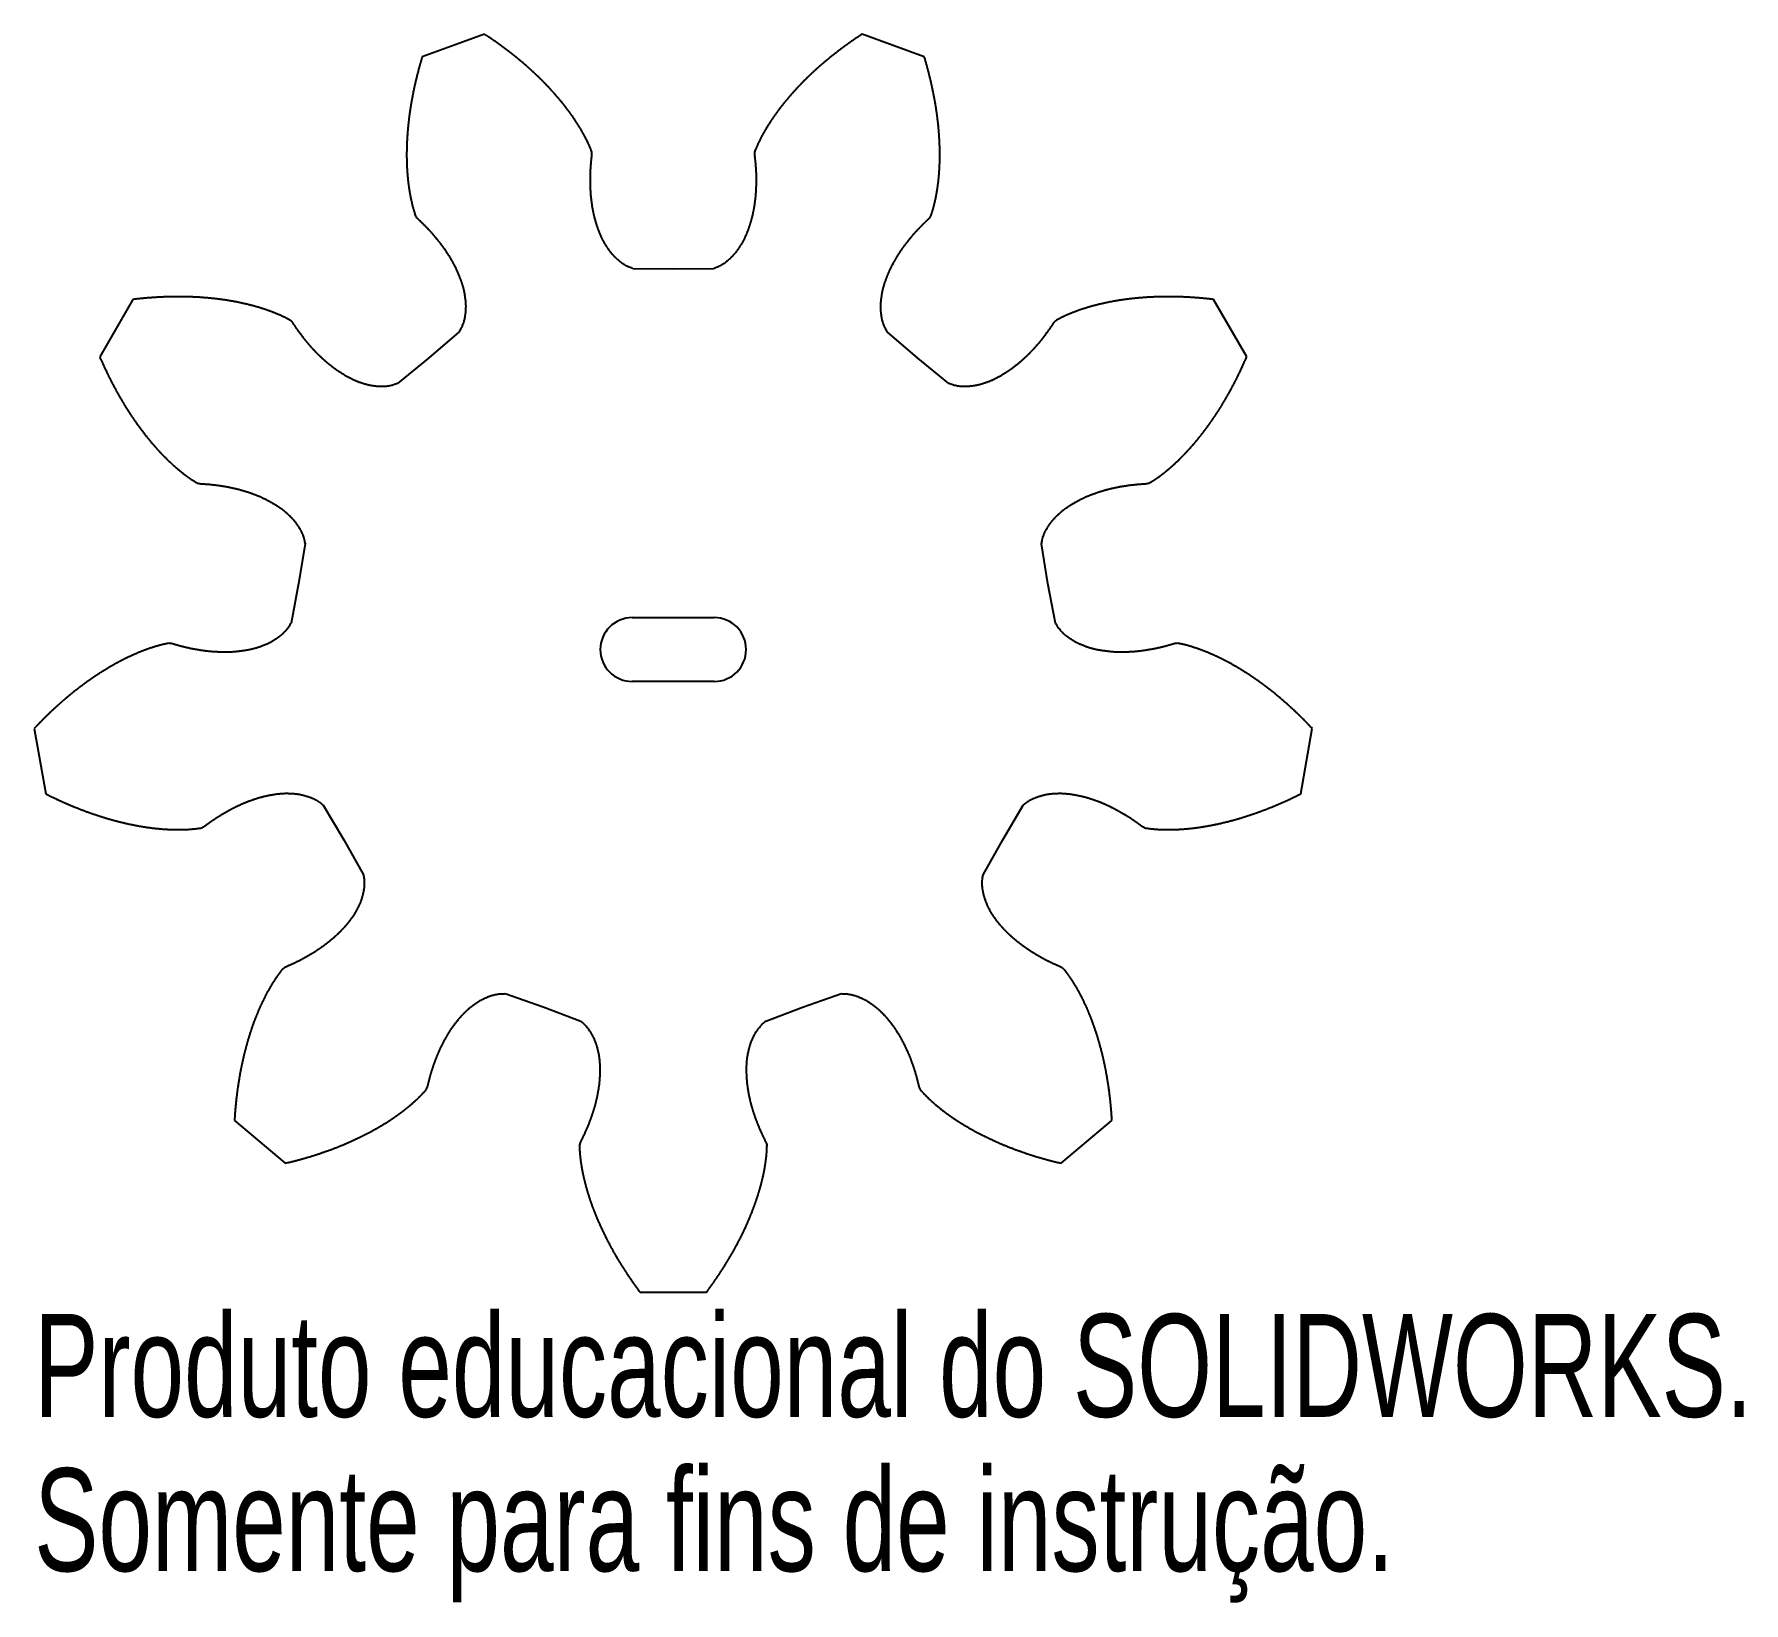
# Model space of a CAD drawing. Header units: millimetres. Extents: x -30 to 50.3, y -44.8 to 28.9.
import ezdxf

# ---------------------------------------------------------------- set-up
doc = ezdxf.new("R2010")
doc.units = ezdxf.units.MM
doc.styles.add('SLDTEXTSTYLE0', font='TXT', dxfattribs={"width": 0.7})

msp = doc.modelspace()

# ---------------------------------------------------------------- texts
at = {"color": 7, "linetype": 'Continuous', "char_height": 4.83362, "attachment_point": 1, "style": 'SLDTEXTSTYLE0'}
for s, insert in [('Produto educacional do SOLIDWORKS.', (-30.021, -31.229)), ('Somente para fins de instrução.', (-30.021, -38.48))]:
    msp.add_mtext(s, dxfattribs=dict(at, insert=insert))

# ---------------------------------------------------------------- linework, layer by layer
at = {"color": 7, "linetype": 'Continuous', "lineweight": 25}
for p, q in [((-8.869, 28.921), (-11.796, 27.855)), ((11.796, 27.855), (8.869, 28.921)), ((0, 17.875), (-1.891, 17.899)), ((1.891, 17.899), (0, 17.875)), ((-25.384, 16.454), (-26.941, 13.756)), ((26.941, 13.756), (25.384, 16.454)), ((-10.057, 14.927), (-11.49, 13.693)), ((11.49, 13.693), (10.057, 14.927)), ((-11.49, 13.693), (-12.954, 12.496)), ((12.954, 12.496), (11.49, 13.693)), ((-17.299, 4.971), (-17.603, 3.104)), ((17.603, 3.104), (17.299, 4.971)), ((-17.603, 3.104), (-17.956, 1.246)), ((17.956, 1.246), (17.603, 3.104)), ((-1.925, 1.5), (1.925, 1.5)), ((1.925, -1.5), (-1.925, -1.5)), ((-30.021, -3.712), (-29.48, -6.78)), ((29.48, -6.78), (30.021, -3.712)), ((-16.447, -7.312), (-15.48, -8.937)), ((15.48, -8.938), (16.447, -7.312)), ((-15.48, -8.937), (-14.555, -10.587)), ((14.555, -10.587), (15.48, -8.938)), ((-7.899, -16.173), (-6.114, -16.797)), ((-6.114, -16.797), (-4.345, -17.466)), ((4.345, -17.466), (6.114, -16.797)), ((6.114, -16.797), (7.899, -16.173)), ((-20.612, -22.141), (-18.225, -24.143)), ((18.225, -24.143), (20.612, -22.141)), ((-1.558, -30.21), (1.558, -30.21))]:
    msp.add_line(p, q, dxfattribs=at)
for centre, start, end in [((-1.925, 0), 90, 270), ((1.925, 0), 270, 90)]:
    msp.add_arc(centre, 1.5, start, end, dxfattribs=at)
for points, knots in [([(-3.821, 23.381), (-3.833, 23.411), (-3.844, 23.44), (-3.855, 23.469), (-3.858, 23.476), (-3.863, 23.489), (-3.871, 23.509), (-3.876, 23.522), (-3.879, 23.528), (-3.887, 23.548), (-3.895, 23.567), (-3.903, 23.587), (-3.906, 23.594), (-3.911, 23.607), (-3.92, 23.626), (-3.925, 23.639), (-3.928, 23.646), (-3.937, 23.665), (-3.945, 23.685), (-3.954, 23.704), (-3.957, 23.711), (-3.963, 23.724), (-3.971, 23.743), (-3.977, 23.756), (-3.98, 23.762), (-3.989, 23.782), (-3.998, 23.801), (-4.007, 23.821), (-4.01, 23.827), (-4.016, 23.84), (-4.026, 23.859), (-4.032, 23.872), (-4.035, 23.879), (-4.044, 23.898), (-4.054, 23.917), (-4.063, 23.937), (-4.067, 23.943), (-4.073, 23.956), (-4.082, 23.975), (-4.089, 23.988), (-4.092, 23.994), (-4.102, 24.014), (-4.112, 24.033), (-4.122, 24.052), (-4.125, 24.059), (-4.132, 24.071), (-4.142, 24.091), (-4.149, 24.103), (-4.152, 24.11), (-4.162, 24.129), (-4.172, 24.148), (-4.183, 24.167), (-4.186, 24.174), (-4.193, 24.186), (-4.203, 24.206), (-4.21, 24.218), (-4.214, 24.225), (-4.224, 24.244), (-4.235, 24.263), (-4.246, 24.282), (-4.249, 24.288), (-4.256, 24.301), (-4.267, 24.32), (-4.274, 24.333), (-4.278, 24.339), (-4.289, 24.358), (-4.3, 24.377), (-4.311, 24.396), (-4.314, 24.402), (-4.322, 24.415), (-4.333, 24.434), (-4.34, 24.447), (-4.344, 24.453), (-4.356, 24.472), (-4.367, 24.491), (-4.378, 24.51), (-4.382, 24.516), (-4.389, 24.529), (-4.401, 24.548), (-4.409, 24.56), (-4.413, 24.567), (-4.424, 24.585), (-4.436, 24.604), (-4.447, 24.623), (-4.451, 24.629), (-4.459, 24.642), (-4.471, 24.661), (-4.479, 24.673), (-4.483, 24.68), (-4.495, 24.698), (-4.507, 24.717), (-4.519, 24.736), (-4.523, 24.742), (-4.531, 24.755), (-4.543, 24.774), (-4.551, 24.786), (-4.555, 24.792), (-4.567, 24.811), (-4.58, 24.83), (-4.592, 24.848), (-4.596, 24.855), (-4.604, 24.867), (-4.617, 24.886), (-4.625, 24.898), (-4.629, 24.904), (-4.642, 24.923), (-4.654, 24.942), (-4.667, 24.96), (-4.671, 24.966), (-4.68, 24.979), (-4.692, 24.997), (-4.701, 25.01), (-4.705, 25.016), (-4.718, 25.035), (-4.731, 25.053), (-4.744, 25.072), (-4.748, 25.078), (-4.757, 25.09), (-4.77, 25.109), (-4.779, 25.121), (-4.783, 25.127), (-4.796, 25.146), (-4.81, 25.164), (-4.823, 25.183), (-4.827, 25.189), (-4.836, 25.201), (-4.849, 25.22), (-4.858, 25.232), (-4.863, 25.238), (-4.876, 25.256), (-4.89, 25.275), (-4.903, 25.293), (-4.908, 25.299), (-4.917, 25.312), (-4.931, 25.33), (-4.94, 25.342), (-4.944, 25.348), (-4.958, 25.367), (-4.972, 25.385), (-4.986, 25.403), (-4.99, 25.409), (-5, 25.422), (-5.013, 25.44), (-5.023, 25.452), (-5.028, 25.458), (-5.042, 25.476), (-5.056, 25.494), (-5.07, 25.513), (-5.074, 25.519), (-5.084, 25.531), (-5.098, 25.549), (-5.108, 25.561), (-5.112, 25.567), (-5.127, 25.585), (-5.141, 25.604), (-5.156, 25.622), (-5.16, 25.628), (-5.17, 25.64), (-5.184, 25.658), (-5.194, 25.67), (-5.199, 25.676), (-5.214, 25.694), (-5.228, 25.712), (-5.243, 25.73), (-5.248, 25.736), (-5.258, 25.748), (-5.272, 25.766), (-5.282, 25.778), (-5.287, 25.784), (-5.302, 25.802), (-5.317, 25.82), (-5.332, 25.838), (-5.337, 25.844), (-5.347, 25.856), (-5.362, 25.874), (-5.372, 25.886), (-5.377, 25.892), (-5.392, 25.91), (-5.408, 25.928), (-5.423, 25.946), (-5.428, 25.952), (-5.438, 25.964), (-5.453, 25.982), (-5.464, 25.994), (-5.469, 25.999), (-5.484, 26.017), (-5.5, 26.035), (-5.515, 26.053), (-5.52, 26.059), (-5.531, 26.071), (-5.546, 26.089), (-5.557, 26.1), (-5.562, 26.106), (-5.578, 26.124), (-5.593, 26.142), (-5.609, 26.159), (-5.614, 26.165), (-5.625, 26.177), (-5.641, 26.195), (-5.651, 26.207), (-5.657, 26.213), (-5.673, 26.23), (-5.689, 26.248), (-5.705, 26.265), (-5.71, 26.271), (-5.721, 26.283), (-5.737, 26.301), (-5.748, 26.312), (-5.753, 26.318), (-5.769, 26.336), (-5.785, 26.353), (-5.802, 26.371), (-5.807, 26.377), (-5.818, 26.388), (-5.834, 26.406), (-5.845, 26.418), (-5.851, 26.423), (-5.867, 26.441), (-5.884, 26.458), (-5.9, 26.476), (-5.906, 26.482), (-5.917, 26.493), (-5.934, 26.511), (-5.945, 26.522), (-5.95, 26.528), (-5.967, 26.545), (-5.984, 26.563), (-6.001, 26.58), (-6.006, 26.586), (-6.017, 26.598), (-6.034, 26.615), (-6.046, 26.626), (-6.051, 26.632), (-6.068, 26.649), (-6.085, 26.667), (-6.102, 26.684), (-6.108, 26.69), (-6.119, 26.701), (-6.136, 26.718), (-6.148, 26.73), (-6.154, 26.736), (-6.171, 26.753), (-6.188, 26.77), (-6.205, 26.787), (-6.211, 26.793), (-6.223, 26.804), (-6.24, 26.822), (-6.252, 26.833), (-6.258, 26.839), (-6.275, 26.856), (-6.293, 26.873), (-6.31, 26.89), (-6.316, 26.896), (-6.328, 26.907), (-6.345, 26.924), (-6.357, 26.935), (-6.363, 26.941), (-6.381, 26.958), (-6.399, 26.975), (-6.416, 26.992), (-6.422, 26.998), (-6.434, 27.009), (-6.452, 27.026), (-6.464, 27.037), (-6.47, 27.043), (-6.488, 27.06), (-6.506, 27.076), (-6.524, 27.093), (-6.53, 27.099), (-6.542, 27.11), (-6.56, 27.127), (-6.572, 27.138), (-6.578, 27.144), (-6.597, 27.161), (-6.615, 27.177), (-6.633, 27.194), (-6.639, 27.2), (-6.651, 27.211), (-6.67, 27.228), (-6.682, 27.239), (-6.688, 27.244), (-6.707, 27.261), (-6.725, 27.278), (-6.744, 27.295), (-6.75, 27.3), (-6.762, 27.311), (-6.781, 27.328), (-6.793, 27.339), (-6.8, 27.344), (-6.818, 27.361), (-6.837, 27.378), (-6.856, 27.394), (-6.862, 27.4), (-6.874, 27.411), (-6.893, 27.427), (-6.906, 27.438), (-6.912, 27.444), (-6.931, 27.46), (-6.95, 27.477), (-6.969, 27.493), (-6.975, 27.499), (-6.988, 27.51), (-7.007, 27.526), (-7.02, 27.537), (-7.026, 27.543), (-7.046, 27.559), (-7.065, 27.575), (-7.084, 27.592), (-7.09, 27.597), (-7.103, 27.608), (-7.123, 27.624), (-7.135, 27.635), (-7.142, 27.641), (-7.161, 27.657), (-7.181, 27.673), (-7.2, 27.689), (-7.207, 27.695), (-7.22, 27.706), (-7.239, 27.722), (-7.252, 27.733), (-7.259, 27.738), (-7.279, 27.754), (-7.298, 27.77), (-7.318, 27.787), (-7.324, 27.792), (-7.338, 27.803), (-7.357, 27.819), (-7.371, 27.83), (-7.377, 27.835), (-7.397, 27.851), (-7.417, 27.867), (-7.437, 27.883), (-7.444, 27.888), (-7.457, 27.899), (-7.477, 27.915), (-7.49, 27.926), (-7.497, 27.931), (-7.517, 27.947), (-7.537, 27.963), (-7.557, 27.979), (-7.564, 27.984), (-7.577, 27.995), (-7.598, 28.011), (-7.611, 28.021), (-7.618, 28.027), (-7.638, 28.042), (-7.659, 28.058), (-7.679, 28.074), (-7.686, 28.079), (-7.699, 28.09), (-7.72, 28.106), (-7.734, 28.116), (-7.74, 28.121), (-7.761, 28.137), (-7.782, 28.153), (-7.802, 28.168), (-7.809, 28.174), (-7.823, 28.184), (-7.844, 28.2), (-7.857, 28.21), (-7.864, 28.215), (-7.885, 28.231), (-7.906, 28.247), (-7.927, 28.262), (-7.934, 28.267), (-7.948, 28.278), (-7.968, 28.293), (-7.982, 28.304), (-7.989, 28.309), (-8.01, 28.324), (-8.032, 28.34), (-8.053, 28.355), (-8.06, 28.36), (-8.074, 28.371), (-8.095, 28.386), (-8.109, 28.396), (-8.116, 28.402), (-8.137, 28.417), (-8.158, 28.432), (-8.18, 28.448), (-8.187, 28.453), (-8.201, 28.463), (-8.222, 28.478), (-8.237, 28.488), (-8.244, 28.494), (-8.265, 28.509), (-8.287, 28.524), (-8.308, 28.539), (-8.315, 28.544), (-8.33, 28.555), (-8.351, 28.57), (-8.366, 28.58), (-8.373, 28.585), (-8.395, 28.6), (-8.416, 28.615), (-8.438, 28.63), (-8.445, 28.635), (-8.46, 28.645), (-8.482, 28.66), (-8.496, 28.67), (-8.503, 28.675), (-8.525, 28.69), (-8.547, 28.705), (-8.569, 28.72), (-8.576, 28.725), (-8.591, 28.735), (-8.613, 28.75), (-8.628, 28.76), (-8.635, 28.765), (-8.657, 28.78), (-8.679, 28.795), (-8.702, 28.81), (-8.709, 28.815), (-8.724, 28.825), (-8.746, 28.84), (-8.761, 28.849), (-8.768, 28.854), (-8.802, 28.876), (-8.835, 28.899), (-8.869, 28.921)], [0, 0, 0, 0, 0.012463, 0.012463, 0.012463, 0.015239, 0.018016, 0.020792, 0.020792, 0.020792, 0.029144, 0.029144, 0.029144, 0.031935, 0.034726, 0.037517, 0.037517, 0.037517, 0.045912, 0.045912, 0.045912, 0.048717, 0.051523, 0.054328, 0.054328, 0.054328, 0.062766, 0.062766, 0.062766, 0.065586, 0.068406, 0.071226, 0.071226, 0.071226, 0.079708, 0.079708, 0.079708, 0.082542, 0.085376, 0.088211, 0.088211, 0.088211, 0.096736, 0.096736, 0.096736, 0.099584, 0.102433, 0.105282, 0.105282, 0.105282, 0.11385, 0.11385, 0.11385, 0.116713, 0.119577, 0.12244, 0.12244, 0.12244, 0.131051, 0.131051, 0.131051, 0.133929, 0.136807, 0.139684, 0.139684, 0.139684, 0.148339, 0.148339, 0.148339, 0.151231, 0.154123, 0.157015, 0.157015, 0.157015, 0.165714, 0.165714, 0.165714, 0.16862, 0.171527, 0.174433, 0.174433, 0.174433, 0.183174, 0.183174, 0.183174, 0.186095, 0.189016, 0.191937, 0.191937, 0.191937, 0.200722, 0.200722, 0.200722, 0.203658, 0.206593, 0.209528, 0.209528, 0.209528, 0.218356, 0.218356, 0.218356, 0.221306, 0.224256, 0.227206, 0.227206, 0.227206, 0.236077, 0.236077, 0.236077, 0.239041, 0.242006, 0.24497, 0.24497, 0.24497, 0.253885, 0.253885, 0.253885, 0.256863, 0.259842, 0.262821, 0.262821, 0.262821, 0.271779, 0.271779, 0.271779, 0.274772, 0.277765, 0.280758, 0.280758, 0.280758, 0.289759, 0.289759, 0.289759, 0.292767, 0.295774, 0.298782, 0.298782, 0.298782, 0.307826, 0.307826, 0.307826, 0.310848, 0.31387, 0.316892, 0.316892, 0.316892, 0.32598, 0.32598, 0.32598, 0.329016, 0.332053, 0.335089, 0.335089, 0.335089, 0.34422, 0.34422, 0.34422, 0.347271, 0.350322, 0.353373, 0.353373, 0.353373, 0.362547, 0.362547, 0.362547, 0.365612, 0.368677, 0.371743, 0.371743, 0.371743, 0.38096, 0.38096, 0.38096, 0.38404, 0.38712, 0.3902, 0.3902, 0.3902, 0.399461, 0.399461, 0.399461, 0.402555, 0.405649, 0.408743, 0.408743, 0.408743, 0.418047, 0.418047, 0.418047, 0.421156, 0.424264, 0.427373, 0.427373, 0.427373, 0.43672, 0.43672, 0.43672, 0.439843, 0.442966, 0.446089, 0.446089, 0.446089, 0.45548, 0.45548, 0.45548, 0.458618, 0.461755, 0.464892, 0.464892, 0.464892, 0.474326, 0.474326, 0.474326, 0.477478, 0.48063, 0.483782, 0.483782, 0.483782, 0.493259, 0.493259, 0.493259, 0.496426, 0.499592, 0.502758, 0.502758, 0.502758, 0.512279, 0.512279, 0.512279, 0.51546, 0.51864, 0.521821, 0.521821, 0.521821, 0.531385, 0.531385, 0.531385, 0.53458, 0.537775, 0.54097, 0.54097, 0.54097, 0.550577, 0.550577, 0.550577, 0.553787, 0.556997, 0.560206, 0.560206, 0.560206, 0.569857, 0.569857, 0.569857, 0.573081, 0.576305, 0.579529, 0.579529, 0.579529, 0.589223, 0.589223, 0.589223, 0.592461, 0.5957, 0.598938, 0.598938, 0.598938, 0.608675, 0.608675, 0.608675, 0.611928, 0.615181, 0.618434, 0.618434, 0.618434, 0.628214, 0.628214, 0.628214, 0.631481, 0.634749, 0.638016, 0.638016, 0.638016, 0.64784, 0.64784, 0.64784, 0.651121, 0.654403, 0.657685, 0.657685, 0.657685, 0.667552, 0.667552, 0.667552, 0.670848, 0.674144, 0.67744, 0.67744, 0.67744, 0.687351, 0.687351, 0.687351, 0.690661, 0.693972, 0.697282, 0.697282, 0.697282, 0.707235, 0.707235, 0.707235, 0.71056, 0.713885, 0.71721, 0.71721, 0.71721, 0.727207, 0.727207, 0.727207, 0.730547, 0.733887, 0.737226, 0.737226, 0.737226, 0.747266, 0.747266, 0.747266, 0.75062, 0.753974, 0.757328, 0.757328, 0.757328, 0.767411, 0.767411, 0.767411, 0.770779, 0.774147, 0.777516, 0.777516, 0.777516, 0.787642, 0.787642, 0.787642, 0.791025, 0.794408, 0.79779, 0.79779, 0.79779, 0.807961, 0.807961, 0.807961, 0.811358, 0.814755, 0.818152, 0.818152, 0.818152, 0.828366, 0.828366, 0.828366, 0.831777, 0.835189, 0.8386, 0.8386, 0.8386, 0.848857, 0.848857, 0.848857, 0.852283, 0.855709, 0.859135, 0.859135, 0.859135, 0.869435, 0.869435, 0.869435, 0.872875, 0.876316, 0.879756, 0.879756, 0.879756, 0.890099, 0.890099, 0.890099, 0.893554, 0.897009, 0.900464, 0.900464, 0.900464, 0.91085, 0.91085, 0.91085, 0.91432, 0.917789, 0.921258, 0.921258, 0.921258, 0.931688, 0.931688, 0.931688, 0.935172, 0.938655, 0.942139, 0.942139, 0.942139, 0.952612, 0.952612, 0.952612, 0.95611, 0.959608, 0.963107, 0.963107, 0.963107, 0.973623, 0.973623, 0.973623, 0.977135, 0.980648, 0.984161, 0.984161, 0.984161, 1, 1, 1, 1]), ([(8.869, 28.921), (8.835, 28.899), (8.802, 28.876), (8.768, 28.854), (8.761, 28.849), (8.746, 28.84), (8.724, 28.825), (8.709, 28.815), (8.702, 28.81), (8.679, 28.795), (8.657, 28.78), (8.635, 28.765), (8.628, 28.76), (8.613, 28.75), (8.591, 28.735), (8.576, 28.725), (8.569, 28.72), (8.547, 28.705), (8.525, 28.69), (8.503, 28.675), (8.496, 28.67), (8.482, 28.66), (8.46, 28.645), (8.445, 28.635), (8.438, 28.63), (8.416, 28.615), (8.395, 28.6), (8.373, 28.585), (8.366, 28.58), (8.351, 28.57), (8.33, 28.555), (8.315, 28.544), (8.308, 28.539), (8.287, 28.524), (8.265, 28.509), (8.244, 28.494), (8.237, 28.488), (8.222, 28.478), (8.201, 28.463), (8.187, 28.453), (8.18, 28.448), (8.158, 28.432), (8.137, 28.417), (8.116, 28.402), (8.109, 28.396), (8.095, 28.386), (8.074, 28.371), (8.06, 28.36), (8.053, 28.355), (8.032, 28.34), (8.01, 28.324), (7.989, 28.309), (7.982, 28.304), (7.968, 28.293), (7.948, 28.278), (7.934, 28.267), (7.927, 28.262), (7.906, 28.247), (7.885, 28.231), (7.864, 28.215), (7.857, 28.21), (7.844, 28.2), (7.823, 28.184), (7.809, 28.174), (7.802, 28.168), (7.782, 28.153), (7.761, 28.137), (7.74, 28.121), (7.734, 28.116), (7.72, 28.106), (7.699, 28.09), (7.686, 28.079), (7.679, 28.074), (7.659, 28.058), (7.638, 28.042), (7.618, 28.027), (7.611, 28.021), (7.598, 28.011), (7.577, 27.995), (7.564, 27.984), (7.557, 27.979), (7.537, 27.963), (7.517, 27.947), (7.497, 27.931), (7.49, 27.926), (7.477, 27.915), (7.457, 27.899), (7.444, 27.888), (7.437, 27.883), (7.417, 27.867), (7.397, 27.851), (7.377, 27.835), (7.371, 27.83), (7.357, 27.819), (7.338, 27.803), (7.324, 27.792), (7.318, 27.787), (7.298, 27.77), (7.279, 27.754), (7.259, 27.738), (7.252, 27.733), (7.239, 27.722), (7.22, 27.706), (7.207, 27.695), (7.2, 27.689), (7.181, 27.673), (7.161, 27.657), (7.142, 27.641), (7.135, 27.635), (7.123, 27.624), (7.103, 27.608), (7.09, 27.597), (7.084, 27.592), (7.065, 27.575), (7.046, 27.559), (7.026, 27.543), (7.02, 27.537), (7.007, 27.526), (6.988, 27.51), (6.975, 27.499), (6.969, 27.493), (6.95, 27.477), (6.931, 27.46), (6.912, 27.444), (6.906, 27.438), (6.893, 27.427), (6.874, 27.411), (6.862, 27.4), (6.856, 27.394), (6.837, 27.378), (6.818, 27.361), (6.8, 27.344), (6.793, 27.339), (6.781, 27.328), (6.762, 27.311), (6.75, 27.3), (6.744, 27.295), (6.725, 27.278), (6.707, 27.261), (6.688, 27.244), (6.682, 27.239), (6.67, 27.228), (6.651, 27.211), (6.639, 27.2), (6.633, 27.194), (6.615, 27.177), (6.597, 27.161), (6.578, 27.144), (6.572, 27.138), (6.56, 27.127), (6.542, 27.11), (6.53, 27.099), (6.524, 27.093), (6.506, 27.076), (6.488, 27.06), (6.47, 27.043), (6.464, 27.037), (6.452, 27.026), (6.434, 27.009), (6.422, 26.998), (6.416, 26.992), (6.399, 26.975), (6.381, 26.958), (6.363, 26.941), (6.357, 26.935), (6.345, 26.924), (6.328, 26.907), (6.316, 26.896), (6.31, 26.89), (6.293, 26.873), (6.275, 26.856), (6.258, 26.839), (6.252, 26.833), (6.24, 26.822), (6.223, 26.804), (6.211, 26.793), (6.205, 26.787), (6.188, 26.77), (6.171, 26.753), (6.154, 26.736), (6.148, 26.73), (6.136, 26.718), (6.119, 26.701), (6.108, 26.69), (6.102, 26.684), (6.085, 26.667), (6.068, 26.649), (6.051, 26.632), (6.046, 26.626), (6.034, 26.615), (6.017, 26.598), (6.006, 26.586), (6.001, 26.58), (5.984, 26.563), (5.967, 26.545), (5.95, 26.528), (5.945, 26.522), (5.934, 26.511), (5.917, 26.493), (5.906, 26.482), (5.9, 26.476), (5.884, 26.458), (5.867, 26.441), (5.851, 26.423), (5.845, 26.418), (5.834, 26.406), (5.818, 26.388), (5.807, 26.377), (5.802, 26.371), (5.785, 26.353), (5.769, 26.336), (5.753, 26.318), (5.748, 26.312), (5.737, 26.301), (5.721, 26.283), (5.71, 26.271), (5.705, 26.265), (5.689, 26.248), (5.673, 26.23), (5.657, 26.213), (5.651, 26.207), (5.641, 26.195), (5.625, 26.177), (5.614, 26.165), (5.609, 26.159), (5.593, 26.142), (5.578, 26.124), (5.562, 26.106), (5.557, 26.1), (5.546, 26.089), (5.531, 26.071), (5.52, 26.059), (5.515, 26.053), (5.5, 26.035), (5.484, 26.017), (5.469, 25.999), (5.464, 25.994), (5.453, 25.982), (5.438, 25.964), (5.428, 25.952), (5.423, 25.946), (5.408, 25.928), (5.392, 25.91), (5.377, 25.892), (5.372, 25.886), (5.362, 25.874), (5.347, 25.856), (5.337, 25.844), (5.332, 25.838), (5.317, 25.82), (5.302, 25.802), (5.287, 25.784), (5.282, 25.778), (5.272, 25.766), (5.258, 25.748), (5.248, 25.736), (5.243, 25.73), (5.228, 25.712), (5.214, 25.694), (5.199, 25.676), (5.194, 25.67), (5.184, 25.658), (5.17, 25.64), (5.16, 25.628), (5.156, 25.622), (5.141, 25.604), (5.127, 25.585), (5.112, 25.567), (5.108, 25.561), (5.098, 25.549), (5.084, 25.531), (5.074, 25.519), (5.07, 25.513), (5.056, 25.494), (5.042, 25.476), (5.028, 25.458), (5.023, 25.452), (5.013, 25.44), (5, 25.422), (4.99, 25.409), (4.986, 25.403), (4.972, 25.385), (4.958, 25.367), (4.944, 25.348), (4.94, 25.342), (4.931, 25.33), (4.917, 25.312), (4.908, 25.299), (4.903, 25.293), (4.89, 25.275), (4.876, 25.256), (4.863, 25.238), (4.858, 25.232), (4.849, 25.22), (4.836, 25.201), (4.827, 25.189), (4.823, 25.183), (4.81, 25.164), (4.796, 25.146), (4.783, 25.127), (4.779, 25.121), (4.77, 25.109), (4.757, 25.09), (4.748, 25.078), (4.744, 25.072), (4.731, 25.053), (4.718, 25.035), (4.705, 25.016), (4.701, 25.01), (4.692, 24.997), (4.68, 24.979), (4.671, 24.966), (4.667, 24.96), (4.654, 24.942), (4.642, 24.923), (4.629, 24.904), (4.625, 24.898), (4.617, 24.886), (4.604, 24.867), (4.596, 24.855), (4.592, 24.848), (4.58, 24.83), (4.567, 24.811), (4.555, 24.792), (4.551, 24.786), (4.543, 24.774), (4.531, 24.755), (4.523, 24.742), (4.519, 24.736), (4.507, 24.717), (4.495, 24.698), (4.483, 24.68), (4.479, 24.673), (4.471, 24.661), (4.459, 24.642), (4.451, 24.629), (4.447, 24.623), (4.436, 24.604), (4.424, 24.585), (4.413, 24.567), (4.409, 24.56), (4.401, 24.548), (4.389, 24.529), (4.382, 24.516), (4.378, 24.51), (4.367, 24.491), (4.356, 24.472), (4.344, 24.453), (4.34, 24.447), (4.333, 24.434), (4.322, 24.415), (4.314, 24.402), (4.311, 24.396), (4.3, 24.377), (4.289, 24.358), (4.278, 24.339), (4.274, 24.333), (4.267, 24.32), (4.256, 24.301), (4.249, 24.288), (4.246, 24.282), (4.235, 24.263), (4.224, 24.244), (4.214, 24.225), (4.21, 24.218), (4.203, 24.206), (4.193, 24.186), (4.186, 24.174), (4.183, 24.167), (4.172, 24.148), (4.162, 24.129), (4.152, 24.11), (4.149, 24.103), (4.142, 24.091), (4.132, 24.071), (4.125, 24.059), (4.122, 24.052), (4.112, 24.033), (4.102, 24.014), (4.092, 23.994), (4.089, 23.988), (4.082, 23.975), (4.073, 23.956), (4.067, 23.943), (4.063, 23.937), (4.054, 23.917), (4.044, 23.898), (4.035, 23.879), (4.032, 23.872), (4.026, 23.859), (4.016, 23.84), (4.01, 23.827), (4.007, 23.821), (3.998, 23.801), (3.989, 23.782), (3.98, 23.762), (3.977, 23.756), (3.971, 23.743), (3.963, 23.724), (3.957, 23.711), (3.954, 23.704), (3.945, 23.685), (3.937, 23.665), (3.928, 23.646), (3.925, 23.639), (3.92, 23.626), (3.911, 23.607), (3.906, 23.594), (3.903, 23.587), (3.895, 23.567), (3.887, 23.548), (3.879, 23.528), (3.876, 23.522), (3.871, 23.509), (3.863, 23.489), (3.858, 23.476), (3.855, 23.469), (3.844, 23.44), (3.833, 23.411), (3.821, 23.381)], [0, 0, 0, 0, 0.015839, 0.015839, 0.015839, 0.019352, 0.022865, 0.026377, 0.026377, 0.026377, 0.036893, 0.036893, 0.036893, 0.040392, 0.04389, 0.047388, 0.047388, 0.047388, 0.057861, 0.057861, 0.057861, 0.061345, 0.064828, 0.068312, 0.068312, 0.068312, 0.078742, 0.078742, 0.078742, 0.082211, 0.08568, 0.08915, 0.08915, 0.08915, 0.099536, 0.099536, 0.099536, 0.102991, 0.106446, 0.109901, 0.109901, 0.109901, 0.120244, 0.120244, 0.120244, 0.123684, 0.127125, 0.130565, 0.130565, 0.130565, 0.140865, 0.140865, 0.140865, 0.144291, 0.147717, 0.151143, 0.151143, 0.151143, 0.1614, 0.1614, 0.1614, 0.164811, 0.168223, 0.171634, 0.171634, 0.171634, 0.181848, 0.181848, 0.181848, 0.185245, 0.188642, 0.192039, 0.192039, 0.192039, 0.20221, 0.20221, 0.20221, 0.205592, 0.208975, 0.212358, 0.212358, 0.212358, 0.222484, 0.222484, 0.222484, 0.225853, 0.229221, 0.232589, 0.232589, 0.232589, 0.242672, 0.242672, 0.242672, 0.246026, 0.24938, 0.252734, 0.252734, 0.252734, 0.262774, 0.262774, 0.262774, 0.266113, 0.269453, 0.272793, 0.272793, 0.272793, 0.28279, 0.28279, 0.28279, 0.286115, 0.28944, 0.292765, 0.292765, 0.292765, 0.302718, 0.302718, 0.302718, 0.306028, 0.309339, 0.312649, 0.312649, 0.312649, 0.32256, 0.32256, 0.32256, 0.325856, 0.329152, 0.332448, 0.332448, 0.332448, 0.342315, 0.342315, 0.342315, 0.345597, 0.348879, 0.35216, 0.35216, 0.35216, 0.361984, 0.361984, 0.361984, 0.365251, 0.368519, 0.371786, 0.371786, 0.371786, 0.381566, 0.381566, 0.381566, 0.384819, 0.388072, 0.391325, 0.391325, 0.391325, 0.401062, 0.401062, 0.401062, 0.4043, 0.407539, 0.410777, 0.410777, 0.410777, 0.420471, 0.420471, 0.420471, 0.423695, 0.426919, 0.430143, 0.430143, 0.430143, 0.439794, 0.439794, 0.439794, 0.443003, 0.446213, 0.449423, 0.449423, 0.449423, 0.45903, 0.45903, 0.45903, 0.462225, 0.46542, 0.468615, 0.468615, 0.468615, 0.478179, 0.478179, 0.478179, 0.48136, 0.48454, 0.487721, 0.487721, 0.487721, 0.497242, 0.497242, 0.497242, 0.500408, 0.503574, 0.506741, 0.506741, 0.506741, 0.516218, 0.516218, 0.516218, 0.51937, 0.522522, 0.525674, 0.525674, 0.525674, 0.535108, 0.535108, 0.535108, 0.538245, 0.541382, 0.54452, 0.54452, 0.54452, 0.553911, 0.553911, 0.553911, 0.557034, 0.560157, 0.56328, 0.56328, 0.56328, 0.572627, 0.572627, 0.572627, 0.575736, 0.578844, 0.581953, 0.581953, 0.581953, 0.591257, 0.591257, 0.591257, 0.594351, 0.597445, 0.600539, 0.600539, 0.600539, 0.6098, 0.6098, 0.6098, 0.61288, 0.61596, 0.61904, 0.61904, 0.61904, 0.628257, 0.628257, 0.628257, 0.631323, 0.634388, 0.637453, 0.637453, 0.637453, 0.646627, 0.646627, 0.646627, 0.649678, 0.652729, 0.65578, 0.65578, 0.65578, 0.664911, 0.664911, 0.664911, 0.667947, 0.670984, 0.67402, 0.67402, 0.67402, 0.683108, 0.683108, 0.683108, 0.68613, 0.689152, 0.692174, 0.692174, 0.692174, 0.701218, 0.701218, 0.701218, 0.704226, 0.707233, 0.710241, 0.710241, 0.710241, 0.719242, 0.719242, 0.719242, 0.722235, 0.725228, 0.728221, 0.728221, 0.728221, 0.737179, 0.737179, 0.737179, 0.740158, 0.743137, 0.746115, 0.746115, 0.746115, 0.75503, 0.75503, 0.75503, 0.757994, 0.760959, 0.763923, 0.763923, 0.763923, 0.772794, 0.772794, 0.772794, 0.775744, 0.778694, 0.781644, 0.781644, 0.781644, 0.790472, 0.790472, 0.790472, 0.793407, 0.796342, 0.799278, 0.799278, 0.799278, 0.808063, 0.808063, 0.808063, 0.810984, 0.813905, 0.816826, 0.816826, 0.816826, 0.825567, 0.825567, 0.825567, 0.828473, 0.83138, 0.834286, 0.834286, 0.834286, 0.842985, 0.842985, 0.842985, 0.845877, 0.848769, 0.851661, 0.851661, 0.851661, 0.860316, 0.860316, 0.860316, 0.863193, 0.866071, 0.868949, 0.868949, 0.868949, 0.87756, 0.87756, 0.87756, 0.880423, 0.883287, 0.88615, 0.88615, 0.88615, 0.894718, 0.894718, 0.894718, 0.897567, 0.900416, 0.903264, 0.903264, 0.903264, 0.911789, 0.911789, 0.911789, 0.914624, 0.917458, 0.920292, 0.920292, 0.920292, 0.928774, 0.928774, 0.928774, 0.931594, 0.934414, 0.937234, 0.937234, 0.937234, 0.945672, 0.945672, 0.945672, 0.948477, 0.951283, 0.954088, 0.954088, 0.954088, 0.962483, 0.962483, 0.962483, 0.965274, 0.968065, 0.970856, 0.970856, 0.970856, 0.979208, 0.979208, 0.979208, 0.981984, 0.984761, 0.987537, 0.987537, 0.987537, 1, 1, 1, 1]), ([(-11.796, 27.855), (-11.807, 27.817), (-11.819, 27.778), (-11.83, 27.74), (-11.833, 27.731), (-11.838, 27.714), (-11.845, 27.689), (-11.85, 27.671), (-11.853, 27.663), (-11.86, 27.637), (-11.868, 27.612), (-11.875, 27.586), (-11.877, 27.578), (-11.882, 27.56), (-11.89, 27.535), (-11.894, 27.518), (-11.897, 27.509), (-11.904, 27.484), (-11.911, 27.458), (-11.918, 27.433), (-11.921, 27.424), (-11.925, 27.407), (-11.932, 27.381), (-11.937, 27.364), (-11.939, 27.356), (-11.946, 27.33), (-11.953, 27.305), (-11.96, 27.279), (-11.962, 27.271), (-11.967, 27.254), (-11.974, 27.228), (-11.978, 27.211), (-11.98, 27.203), (-11.987, 27.177), (-11.994, 27.152), (-12, 27.126), (-12.002, 27.118), (-12.007, 27.101), (-12.013, 27.075), (-12.018, 27.058), (-12.02, 27.05), (-12.026, 27.025), (-12.033, 26.999), (-12.039, 26.974), (-12.041, 26.965), (-12.045, 26.948), (-12.052, 26.923), (-12.056, 26.906), (-12.058, 26.897), (-12.064, 26.872), (-12.07, 26.847), (-12.076, 26.821), (-12.078, 26.813), (-12.082, 26.796), (-12.088, 26.771), (-12.092, 26.754), (-12.094, 26.745), (-12.1, 26.72), (-12.106, 26.695), (-12.112, 26.669), (-12.114, 26.661), (-12.118, 26.644), (-12.124, 26.619), (-12.128, 26.602), (-12.129, 26.593), (-12.135, 26.568), (-12.141, 26.543), (-12.146, 26.518), (-12.148, 26.509), (-12.152, 26.492), (-12.158, 26.467), (-12.161, 26.45), (-12.163, 26.442), (-12.169, 26.417), (-12.174, 26.392), (-12.179, 26.366), (-12.181, 26.358), (-12.185, 26.341), (-12.19, 26.316), (-12.194, 26.299), (-12.195, 26.291), (-12.2, 26.266), (-12.206, 26.24), (-12.211, 26.215), (-12.212, 26.207), (-12.216, 26.19), (-12.221, 26.165), (-12.224, 26.148), (-12.226, 26.14), (-12.231, 26.115), (-12.236, 26.09), (-12.241, 26.065), (-12.242, 26.056), (-12.246, 26.04), (-12.25, 26.015), (-12.253, 25.998), (-12.255, 25.99), (-12.26, 25.965), (-12.264, 25.94), (-12.269, 25.915), (-12.271, 25.906), (-12.274, 25.89), (-12.278, 25.865), (-12.281, 25.848), (-12.283, 25.84), (-12.287, 25.815), (-12.292, 25.79), (-12.296, 25.765), (-12.298, 25.756), (-12.3, 25.74), (-12.305, 25.715), (-12.308, 25.698), (-12.309, 25.69), (-12.313, 25.665), (-12.317, 25.64), (-12.321, 25.615), (-12.323, 25.607), (-12.326, 25.59), (-12.33, 25.566), (-12.332, 25.549), (-12.334, 25.541), (-12.338, 25.516), (-12.342, 25.491), (-12.345, 25.466), (-12.347, 25.458), (-12.349, 25.442), (-12.353, 25.417), (-12.356, 25.4), (-12.357, 25.392), (-12.361, 25.367), (-12.364, 25.342), (-12.368, 25.318), (-12.369, 25.309), (-12.372, 25.293), (-12.375, 25.268), (-12.377, 25.252), (-12.379, 25.244), (-12.382, 25.219), (-12.385, 25.194), (-12.389, 25.17), (-12.39, 25.161), (-12.392, 25.145), (-12.396, 25.12), (-12.398, 25.104), (-12.399, 25.096), (-12.402, 25.071), (-12.405, 25.047), (-12.408, 25.022), (-12.409, 25.014), (-12.412, 24.997), (-12.415, 24.973), (-12.417, 24.956), (-12.418, 24.948), (-12.421, 24.924), (-12.423, 24.899), (-12.426, 24.875), (-12.427, 24.867), (-12.429, 24.85), (-12.432, 24.826), (-12.434, 24.81), (-12.435, 24.801), (-12.438, 24.777), (-12.44, 24.752), (-12.443, 24.728), (-12.444, 24.72), (-12.446, 24.704), (-12.448, 24.679), (-12.45, 24.663), (-12.451, 24.655), (-12.453, 24.631), (-12.455, 24.606), (-12.458, 24.582), (-12.459, 24.574), (-12.46, 24.558), (-12.463, 24.533), (-12.464, 24.517), (-12.465, 24.509), (-12.467, 24.485), (-12.469, 24.46), (-12.471, 24.436), (-12.472, 24.428), (-12.474, 24.412), (-12.476, 24.388), (-12.477, 24.372), (-12.478, 24.364), (-12.479, 24.339), (-12.481, 24.315), (-12.483, 24.291), (-12.484, 24.283), (-12.485, 24.267), (-12.487, 24.243), (-12.488, 24.227), (-12.489, 24.219), (-12.49, 24.195), (-12.492, 24.17), (-12.494, 24.146), (-12.494, 24.138), (-12.495, 24.122), (-12.497, 24.098), (-12.498, 24.082), (-12.498, 24.074), (-12.5, 24.05), (-12.501, 24.026), (-12.503, 24.002), (-12.503, 23.994), (-12.504, 23.978), (-12.505, 23.954), (-12.506, 23.939), (-12.506, 23.931), (-12.508, 23.907), (-12.509, 23.883), (-12.51, 23.859), (-12.51, 23.851), (-12.511, 23.835), (-12.512, 23.811), (-12.513, 23.795), (-12.513, 23.787), (-12.514, 23.764), (-12.515, 23.74), (-12.516, 23.716), (-12.516, 23.708), (-12.517, 23.692), (-12.518, 23.669), (-12.518, 23.653), (-12.518, 23.645), (-12.519, 23.621), (-12.519, 23.597), (-12.52, 23.574), (-12.52, 23.566), (-12.521, 23.55), (-12.521, 23.526), (-12.522, 23.511), (-12.522, 23.503), (-12.522, 23.479), (-12.522, 23.456), (-12.523, 23.432), (-12.523, 23.424), (-12.523, 23.408), (-12.523, 23.385), (-12.524, 23.369), (-12.524, 23.361), (-12.524, 23.338), (-12.524, 23.314), (-12.524, 23.291), (-12.524, 23.283), (-12.524, 23.268), (-12.524, 23.244), (-12.524, 23.229), (-12.524, 23.221), (-12.524, 23.197), (-12.524, 23.174), (-12.524, 23.151), (-12.524, 23.143), (-12.523, 23.127), (-12.523, 23.104), (-12.523, 23.088), (-12.523, 23.081), (-12.522, 23.057), (-12.522, 23.034), (-12.522, 23.011), (-12.521, 23.003), (-12.521, 22.988), (-12.521, 22.965), (-12.52, 22.949), (-12.52, 22.941), (-12.519, 22.918), (-12.519, 22.895), (-12.518, 22.872), (-12.518, 22.864), (-12.517, 22.849), (-12.517, 22.826), (-12.516, 22.81), (-12.516, 22.803), (-12.515, 22.78), (-12.514, 22.757), (-12.513, 22.734), (-12.512, 22.726), (-12.512, 22.711), (-12.511, 22.688), (-12.51, 22.672), (-12.51, 22.665), (-12.508, 22.642), (-12.507, 22.619), (-12.506, 22.596), (-12.506, 22.588), (-12.505, 22.573), (-12.503, 22.55), (-12.502, 22.535), (-12.502, 22.528), (-12.5, 22.505), (-12.499, 22.482), (-12.497, 22.459), (-12.497, 22.452), (-12.496, 22.436), (-12.494, 22.414), (-12.493, 22.399), (-12.493, 22.391), (-12.491, 22.368), (-12.489, 22.346), (-12.487, 22.323), (-12.487, 22.316), (-12.486, 22.301), (-12.484, 22.278), (-12.482, 22.263), (-12.482, 22.255), (-12.48, 22.233), (-12.478, 22.21), (-12.475, 22.188), (-12.475, 22.18), (-12.473, 22.165), (-12.471, 22.143), (-12.47, 22.128), (-12.469, 22.121), (-12.467, 22.098), (-12.464, 22.076), (-12.462, 22.053), (-12.461, 22.046), (-12.46, 22.031), (-12.457, 22.009), (-12.455, 21.994), (-12.455, 21.987), (-12.452, 21.964), (-12.449, 21.942), (-12.447, 21.92), (-12.446, 21.912), (-12.444, 21.898), (-12.441, 21.876), (-12.439, 21.861), (-12.438, 21.853), (-12.436, 21.831), (-12.433, 21.809), (-12.43, 21.787), (-12.429, 21.78), (-12.427, 21.765), (-12.424, 21.743), (-12.422, 21.728), (-12.421, 21.721), (-12.417, 21.699), (-12.414, 21.677), (-12.411, 21.655), (-12.41, 21.648), (-12.408, 21.634), (-12.404, 21.612), (-12.402, 21.597), (-12.401, 21.59), (-12.397, 21.568), (-12.394, 21.546), (-12.39, 21.525), (-12.389, 21.517), (-12.387, 21.503), (-12.383, 21.481), (-12.381, 21.467), (-12.379, 21.459), (-12.375, 21.438), (-12.372, 21.416), (-12.368, 21.395), (-12.366, 21.387), (-12.364, 21.373), (-12.36, 21.352), (-12.357, 21.337), (-12.356, 21.33), (-12.352, 21.309), (-12.347, 21.287), (-12.343, 21.266), (-12.342, 21.259), (-12.339, 21.244), (-12.335, 21.223), (-12.332, 21.209), (-12.33, 21.202), (-12.326, 21.18), (-12.321, 21.159), (-12.317, 21.138), (-12.315, 21.131), (-12.312, 21.117), (-12.308, 21.096), (-12.305, 21.082), (-12.303, 21.074), (-12.298, 21.053), (-12.293, 21.032), (-12.288, 21.011), (-12.287, 21.004), (-12.284, 20.99), (-12.279, 20.969), (-12.275, 20.955), (-12.273, 20.948), (-12.268, 20.928), (-12.263, 20.907), (-12.258, 20.886), (-12.256, 20.879), (-12.253, 20.865), (-12.247, 20.844), (-12.244, 20.83), (-12.242, 20.823), (-12.236, 20.803), (-12.231, 20.782), (-12.225, 20.762), (-12.223, 20.755), (-12.22, 20.741), (-12.214, 20.72), (-12.21, 20.707), (-12.208, 20.7), (-12.202, 20.679), (-12.196, 20.659), (-12.19, 20.639), (-12.188, 20.632), (-12.184, 20.618), (-12.178, 20.598), (-12.174, 20.584), (-12.171, 20.578), (-12.165, 20.557), (-12.159, 20.537), (-12.152, 20.517), (-12.15, 20.51), (-12.146, 20.497), (-12.139, 20.477), (-12.135, 20.464), (-12.132, 20.457), (-12.122, 20.427), (-12.112, 20.397), (-12.102, 20.367)], [0, 0, 0, 0, 0.015839, 0.015839, 0.015839, 0.019352, 0.022865, 0.026377, 0.026377, 0.026377, 0.036893, 0.036893, 0.036893, 0.040392, 0.04389, 0.047388, 0.047388, 0.047388, 0.057861, 0.057861, 0.057861, 0.061345, 0.064828, 0.068312, 0.068312, 0.068312, 0.078742, 0.078742, 0.078742, 0.082211, 0.08568, 0.08915, 0.08915, 0.08915, 0.099536, 0.099536, 0.099536, 0.102991, 0.106446, 0.109901, 0.109901, 0.109901, 0.120244, 0.120244, 0.120244, 0.123684, 0.127125, 0.130565, 0.130565, 0.130565, 0.140865, 0.140865, 0.140865, 0.144291, 0.147717, 0.151143, 0.151143, 0.151143, 0.1614, 0.1614, 0.1614, 0.164811, 0.168223, 0.171634, 0.171634, 0.171634, 0.181848, 0.181848, 0.181848, 0.185245, 0.188642, 0.192039, 0.192039, 0.192039, 0.20221, 0.20221, 0.20221, 0.205592, 0.208975, 0.212358, 0.212358, 0.212358, 0.222484, 0.222484, 0.222484, 0.225853, 0.229221, 0.232589, 0.232589, 0.232589, 0.242672, 0.242672, 0.242672, 0.246026, 0.24938, 0.252734, 0.252734, 0.252734, 0.262774, 0.262774, 0.262774, 0.266113, 0.269453, 0.272793, 0.272793, 0.272793, 0.28279, 0.28279, 0.28279, 0.286115, 0.28944, 0.292765, 0.292765, 0.292765, 0.302718, 0.302718, 0.302718, 0.306028, 0.309339, 0.312649, 0.312649, 0.312649, 0.32256, 0.32256, 0.32256, 0.325856, 0.329152, 0.332448, 0.332448, 0.332448, 0.342315, 0.342315, 0.342315, 0.345597, 0.348879, 0.35216, 0.35216, 0.35216, 0.361984, 0.361984, 0.361984, 0.365251, 0.368519, 0.371786, 0.371786, 0.371786, 0.381566, 0.381566, 0.381566, 0.384819, 0.388072, 0.391325, 0.391325, 0.391325, 0.401062, 0.401062, 0.401062, 0.4043, 0.407539, 0.410777, 0.410777, 0.410777, 0.420471, 0.420471, 0.420471, 0.423695, 0.426919, 0.430143, 0.430143, 0.430143, 0.439794, 0.439794, 0.439794, 0.443003, 0.446213, 0.449423, 0.449423, 0.449423, 0.45903, 0.45903, 0.45903, 0.462225, 0.46542, 0.468615, 0.468615, 0.468615, 0.478179, 0.478179, 0.478179, 0.48136, 0.48454, 0.487721, 0.487721, 0.487721, 0.497242, 0.497242, 0.497242, 0.500408, 0.503574, 0.506741, 0.506741, 0.506741, 0.516218, 0.516218, 0.516218, 0.51937, 0.522522, 0.525674, 0.525674, 0.525674, 0.535108, 0.535108, 0.535108, 0.538245, 0.541382, 0.54452, 0.54452, 0.54452, 0.553911, 0.553911, 0.553911, 0.557034, 0.560157, 0.56328, 0.56328, 0.56328, 0.572627, 0.572627, 0.572627, 0.575736, 0.578844, 0.581953, 0.581953, 0.581953, 0.591257, 0.591257, 0.591257, 0.594351, 0.597445, 0.600539, 0.600539, 0.600539, 0.6098, 0.6098, 0.6098, 0.61288, 0.61596, 0.61904, 0.61904, 0.61904, 0.628257, 0.628257, 0.628257, 0.631323, 0.634388, 0.637453, 0.637453, 0.637453, 0.646627, 0.646627, 0.646627, 0.649678, 0.652729, 0.65578, 0.65578, 0.65578, 0.664911, 0.664911, 0.664911, 0.667947, 0.670984, 0.67402, 0.67402, 0.67402, 0.683108, 0.683108, 0.683108, 0.68613, 0.689152, 0.692174, 0.692174, 0.692174, 0.701218, 0.701218, 0.701218, 0.704226, 0.707233, 0.710241, 0.710241, 0.710241, 0.719242, 0.719242, 0.719242, 0.722235, 0.725228, 0.728221, 0.728221, 0.728221, 0.737179, 0.737179, 0.737179, 0.740158, 0.743137, 0.746115, 0.746115, 0.746115, 0.75503, 0.75503, 0.75503, 0.757994, 0.760959, 0.763923, 0.763923, 0.763923, 0.772794, 0.772794, 0.772794, 0.775744, 0.778694, 0.781644, 0.781644, 0.781644, 0.790472, 0.790472, 0.790472, 0.793407, 0.796342, 0.799278, 0.799278, 0.799278, 0.808063, 0.808063, 0.808063, 0.810984, 0.813905, 0.816826, 0.816826, 0.816826, 0.825567, 0.825567, 0.825567, 0.828473, 0.83138, 0.834286, 0.834286, 0.834286, 0.842985, 0.842985, 0.842985, 0.845877, 0.848769, 0.851661, 0.851661, 0.851661, 0.860316, 0.860316, 0.860316, 0.863193, 0.866071, 0.868949, 0.868949, 0.868949, 0.87756, 0.87756, 0.87756, 0.880423, 0.883287, 0.88615, 0.88615, 0.88615, 0.894718, 0.894718, 0.894718, 0.897567, 0.900416, 0.903264, 0.903264, 0.903264, 0.911789, 0.911789, 0.911789, 0.914624, 0.917458, 0.920292, 0.920292, 0.920292, 0.928774, 0.928774, 0.928774, 0.931594, 0.934414, 0.937234, 0.937234, 0.937234, 0.945672, 0.945672, 0.945672, 0.948477, 0.951283, 0.954088, 0.954088, 0.954088, 0.962483, 0.962483, 0.962483, 0.965274, 0.968065, 0.970856, 0.970856, 0.970856, 0.979208, 0.979208, 0.979208, 0.981984, 0.984761, 0.987537, 0.987537, 0.987537, 1, 1, 1, 1]), ([(12.102, 20.367), (12.112, 20.397), (12.122, 20.427), (12.132, 20.457), (12.135, 20.464), (12.139, 20.477), (12.146, 20.497), (12.15, 20.51), (12.152, 20.517), (12.159, 20.537), (12.165, 20.557), (12.171, 20.578), (12.174, 20.584), (12.178, 20.598), (12.184, 20.618), (12.188, 20.632), (12.19, 20.639), (12.196, 20.659), (12.202, 20.679), (12.208, 20.7), (12.21, 20.707), (12.214, 20.72), (12.22, 20.741), (12.223, 20.755), (12.225, 20.762), (12.231, 20.782), (12.236, 20.803), (12.242, 20.823), (12.244, 20.83), (12.247, 20.844), (12.253, 20.865), (12.256, 20.879), (12.258, 20.886), (12.263, 20.907), (12.268, 20.928), (12.273, 20.948), (12.275, 20.955), (12.279, 20.969), (12.284, 20.99), (12.287, 21.004), (12.288, 21.011), (12.293, 21.032), (12.298, 21.053), (12.303, 21.074), (12.305, 21.082), (12.308, 21.096), (12.312, 21.117), (12.315, 21.131), (12.317, 21.138), (12.321, 21.159), (12.326, 21.18), (12.33, 21.202), (12.332, 21.209), (12.335, 21.223), (12.339, 21.244), (12.342, 21.259), (12.343, 21.266), (12.347, 21.287), (12.352, 21.309), (12.356, 21.33), (12.357, 21.337), (12.36, 21.352), (12.364, 21.373), (12.366, 21.387), (12.368, 21.395), (12.372, 21.416), (12.375, 21.438), (12.379, 21.459), (12.381, 21.467), (12.383, 21.481), (12.387, 21.503), (12.389, 21.517), (12.39, 21.525), (12.394, 21.546), (12.397, 21.568), (12.401, 21.59), (12.402, 21.597), (12.404, 21.612), (12.408, 21.634), (12.41, 21.648), (12.411, 21.655), (12.414, 21.677), (12.417, 21.699), (12.421, 21.721), (12.422, 21.728), (12.424, 21.743), (12.427, 21.765), (12.429, 21.78), (12.43, 21.787), (12.433, 21.809), (12.436, 21.831), (12.438, 21.853), (12.439, 21.861), (12.441, 21.876), (12.444, 21.898), (12.446, 21.912), (12.447, 21.92), (12.449, 21.942), (12.452, 21.964), (12.455, 21.987), (12.455, 21.994), (12.457, 22.009), (12.46, 22.031), (12.461, 22.046), (12.462, 22.053), (12.464, 22.076), (12.467, 22.098), (12.469, 22.121), (12.47, 22.128), (12.471, 22.143), (12.473, 22.165), (12.475, 22.18), (12.475, 22.188), (12.478, 22.21), (12.48, 22.233), (12.482, 22.255), (12.482, 22.263), (12.484, 22.278), (12.486, 22.301), (12.487, 22.316), (12.487, 22.323), (12.489, 22.346), (12.491, 22.368), (12.493, 22.391), (12.493, 22.399), (12.494, 22.414), (12.496, 22.436), (12.497, 22.452), (12.497, 22.459), (12.499, 22.482), (12.5, 22.505), (12.502, 22.528), (12.502, 22.535), (12.503, 22.55), (12.505, 22.573), (12.506, 22.588), (12.506, 22.596), (12.507, 22.619), (12.508, 22.642), (12.51, 22.665), (12.51, 22.672), (12.511, 22.688), (12.512, 22.711), (12.512, 22.726), (12.513, 22.734), (12.514, 22.757), (12.515, 22.78), (12.516, 22.803), (12.516, 22.81), (12.517, 22.826), (12.517, 22.849), (12.518, 22.864), (12.518, 22.872), (12.519, 22.895), (12.519, 22.918), (12.52, 22.941), (12.52, 22.949), (12.521, 22.965), (12.521, 22.988), (12.521, 23.003), (12.522, 23.011), (12.522, 23.034), (12.522, 23.057), (12.523, 23.081), (12.523, 23.088), (12.523, 23.104), (12.523, 23.127), (12.524, 23.143), (12.524, 23.151), (12.524, 23.174), (12.524, 23.197), (12.524, 23.221), (12.524, 23.229), (12.524, 23.244), (12.524, 23.268), (12.524, 23.283), (12.524, 23.291), (12.524, 23.314), (12.524, 23.338), (12.524, 23.361), (12.524, 23.369), (12.523, 23.385), (12.523, 23.408), (12.523, 23.424), (12.523, 23.432), (12.522, 23.456), (12.522, 23.479), (12.522, 23.503), (12.522, 23.511), (12.521, 23.526), (12.521, 23.55), (12.52, 23.566), (12.52, 23.574), (12.519, 23.597), (12.519, 23.621), (12.518, 23.645), (12.518, 23.653), (12.518, 23.669), (12.517, 23.692), (12.516, 23.708), (12.516, 23.716), (12.515, 23.74), (12.514, 23.764), (12.513, 23.787), (12.513, 23.795), (12.512, 23.811), (12.511, 23.835), (12.51, 23.851), (12.51, 23.859), (12.509, 23.883), (12.508, 23.907), (12.506, 23.931), (12.506, 23.939), (12.505, 23.954), (12.504, 23.978), (12.503, 23.994), (12.503, 24.002), (12.501, 24.026), (12.5, 24.05), (12.498, 24.074), (12.498, 24.082), (12.497, 24.098), (12.495, 24.122), (12.494, 24.138), (12.494, 24.146), (12.492, 24.17), (12.49, 24.195), (12.489, 24.219), (12.488, 24.227), (12.487, 24.243), (12.485, 24.267), (12.484, 24.283), (12.483, 24.291), (12.481, 24.315), (12.479, 24.339), (12.478, 24.364), (12.477, 24.372), (12.476, 24.388), (12.474, 24.412), (12.472, 24.428), (12.471, 24.436), (12.469, 24.46), (12.467, 24.485), (12.465, 24.509), (12.464, 24.517), (12.463, 24.533), (12.46, 24.558), (12.459, 24.574), (12.458, 24.582), (12.455, 24.606), (12.453, 24.631), (12.451, 24.655), (12.45, 24.663), (12.448, 24.679), (12.446, 24.704), (12.444, 24.72), (12.443, 24.728), (12.44, 24.752), (12.438, 24.777), (12.435, 24.801), (12.434, 24.81), (12.432, 24.826), (12.429, 24.85), (12.427, 24.867), (12.426, 24.875), (12.423, 24.899), (12.421, 24.924), (12.418, 24.948), (12.417, 24.956), (12.415, 24.973), (12.412, 24.997), (12.409, 25.014), (12.408, 25.022), (12.405, 25.047), (12.402, 25.071), (12.399, 25.096), (12.398, 25.104), (12.396, 25.12), (12.392, 25.145), (12.39, 25.161), (12.389, 25.17), (12.385, 25.194), (12.382, 25.219), (12.379, 25.244), (12.377, 25.252), (12.375, 25.268), (12.372, 25.293), (12.369, 25.309), (12.368, 25.318), (12.364, 25.342), (12.361, 25.367), (12.357, 25.392), (12.356, 25.4), (12.353, 25.417), (12.349, 25.442), (12.347, 25.458), (12.345, 25.466), (12.342, 25.491), (12.338, 25.516), (12.334, 25.541), (12.332, 25.549), (12.33, 25.566), (12.326, 25.59), (12.323, 25.607), (12.321, 25.615), (12.317, 25.64), (12.313, 25.665), (12.309, 25.69), (12.308, 25.698), (12.305, 25.715), (12.3, 25.74), (12.298, 25.756), (12.296, 25.765), (12.292, 25.79), (12.287, 25.815), (12.283, 25.84), (12.281, 25.848), (12.278, 25.865), (12.274, 25.89), (12.271, 25.906), (12.269, 25.915), (12.264, 25.94), (12.26, 25.965), (12.255, 25.99), (12.253, 25.998), (12.25, 26.015), (12.246, 26.04), (12.242, 26.056), (12.241, 26.065), (12.236, 26.09), (12.231, 26.115), (12.226, 26.14), (12.224, 26.148), (12.221, 26.165), (12.216, 26.19), (12.212, 26.207), (12.211, 26.215), (12.206, 26.24), (12.2, 26.266), (12.195, 26.291), (12.194, 26.299), (12.19, 26.316), (12.185, 26.341), (12.181, 26.358), (12.179, 26.366), (12.174, 26.392), (12.169, 26.417), (12.163, 26.442), (12.161, 26.45), (12.158, 26.467), (12.152, 26.492), (12.148, 26.509), (12.146, 26.518), (12.141, 26.543), (12.135, 26.568), (12.129, 26.593), (12.128, 26.602), (12.124, 26.619), (12.118, 26.644), (12.114, 26.661), (12.112, 26.669), (12.106, 26.695), (12.1, 26.72), (12.094, 26.745), (12.092, 26.754), (12.088, 26.771), (12.082, 26.796), (12.078, 26.813), (12.076, 26.821), (12.07, 26.847), (12.064, 26.872), (12.058, 26.897), (12.056, 26.906), (12.052, 26.923), (12.045, 26.948), (12.041, 26.965), (12.039, 26.974), (12.033, 26.999), (12.026, 27.025), (12.02, 27.05), (12.018, 27.058), (12.013, 27.075), (12.007, 27.101), (12.002, 27.118), (12, 27.126), (11.994, 27.152), (11.987, 27.177), (11.98, 27.203), (11.978, 27.211), (11.974, 27.228), (11.967, 27.254), (11.962, 27.271), (11.96, 27.279), (11.953, 27.305), (11.946, 27.33), (11.939, 27.356), (11.937, 27.364), (11.932, 27.381), (11.925, 27.407), (11.921, 27.424), (11.918, 27.433), (11.911, 27.458), (11.904, 27.484), (11.897, 27.509), (11.894, 27.518), (11.89, 27.535), (11.882, 27.56), (11.877, 27.578), (11.875, 27.586), (11.868, 27.612), (11.86, 27.637), (11.853, 27.663), (11.85, 27.671), (11.845, 27.689), (11.838, 27.714), (11.833, 27.731), (11.83, 27.74), (11.819, 27.778), (11.807, 27.817), (11.796, 27.855)], [0, 0, 0, 0, 0.012463, 0.012463, 0.012463, 0.015239, 0.018016, 0.020792, 0.020792, 0.020792, 0.029144, 0.029144, 0.029144, 0.031935, 0.034726, 0.037517, 0.037517, 0.037517, 0.045912, 0.045912, 0.045912, 0.048717, 0.051523, 0.054328, 0.054328, 0.054328, 0.062766, 0.062766, 0.062766, 0.065586, 0.068406, 0.071226, 0.071226, 0.071226, 0.079708, 0.079708, 0.079708, 0.082542, 0.085376, 0.088211, 0.088211, 0.088211, 0.096736, 0.096736, 0.096736, 0.099584, 0.102433, 0.105282, 0.105282, 0.105282, 0.11385, 0.11385, 0.11385, 0.116713, 0.119577, 0.12244, 0.12244, 0.12244, 0.131051, 0.131051, 0.131051, 0.133929, 0.136807, 0.139684, 0.139684, 0.139684, 0.148339, 0.148339, 0.148339, 0.151231, 0.154123, 0.157015, 0.157015, 0.157015, 0.165714, 0.165714, 0.165714, 0.16862, 0.171527, 0.174433, 0.174433, 0.174433, 0.183174, 0.183174, 0.183174, 0.186095, 0.189016, 0.191937, 0.191937, 0.191937, 0.200722, 0.200722, 0.200722, 0.203658, 0.206593, 0.209528, 0.209528, 0.209528, 0.218356, 0.218356, 0.218356, 0.221306, 0.224256, 0.227206, 0.227206, 0.227206, 0.236077, 0.236077, 0.236077, 0.239041, 0.242006, 0.24497, 0.24497, 0.24497, 0.253885, 0.253885, 0.253885, 0.256863, 0.259842, 0.262821, 0.262821, 0.262821, 0.271779, 0.271779, 0.271779, 0.274772, 0.277765, 0.280758, 0.280758, 0.280758, 0.289759, 0.289759, 0.289759, 0.292767, 0.295774, 0.298782, 0.298782, 0.298782, 0.307826, 0.307826, 0.307826, 0.310848, 0.31387, 0.316892, 0.316892, 0.316892, 0.32598, 0.32598, 0.32598, 0.329016, 0.332053, 0.335089, 0.335089, 0.335089, 0.34422, 0.34422, 0.34422, 0.347271, 0.350322, 0.353373, 0.353373, 0.353373, 0.362547, 0.362547, 0.362547, 0.365612, 0.368677, 0.371743, 0.371743, 0.371743, 0.38096, 0.38096, 0.38096, 0.38404, 0.38712, 0.3902, 0.3902, 0.3902, 0.399461, 0.399461, 0.399461, 0.402555, 0.405649, 0.408743, 0.408743, 0.408743, 0.418047, 0.418047, 0.418047, 0.421156, 0.424264, 0.427373, 0.427373, 0.427373, 0.43672, 0.43672, 0.43672, 0.439843, 0.442966, 0.446089, 0.446089, 0.446089, 0.45548, 0.45548, 0.45548, 0.458618, 0.461755, 0.464892, 0.464892, 0.464892, 0.474326, 0.474326, 0.474326, 0.477478, 0.48063, 0.483782, 0.483782, 0.483782, 0.493259, 0.493259, 0.493259, 0.496426, 0.499592, 0.502758, 0.502758, 0.502758, 0.512279, 0.512279, 0.512279, 0.51546, 0.51864, 0.521821, 0.521821, 0.521821, 0.531385, 0.531385, 0.531385, 0.53458, 0.537775, 0.54097, 0.54097, 0.54097, 0.550577, 0.550577, 0.550577, 0.553787, 0.556997, 0.560206, 0.560206, 0.560206, 0.569857, 0.569857, 0.569857, 0.573081, 0.576305, 0.579529, 0.579529, 0.579529, 0.589223, 0.589223, 0.589223, 0.592461, 0.5957, 0.598938, 0.598938, 0.598938, 0.608675, 0.608675, 0.608675, 0.611928, 0.615181, 0.618434, 0.618434, 0.618434, 0.628214, 0.628214, 0.628214, 0.631481, 0.634749, 0.638016, 0.638016, 0.638016, 0.64784, 0.64784, 0.64784, 0.651121, 0.654403, 0.657685, 0.657685, 0.657685, 0.667552, 0.667552, 0.667552, 0.670848, 0.674144, 0.67744, 0.67744, 0.67744, 0.687351, 0.687351, 0.687351, 0.690661, 0.693972, 0.697282, 0.697282, 0.697282, 0.707235, 0.707235, 0.707235, 0.71056, 0.713885, 0.71721, 0.71721, 0.71721, 0.727207, 0.727207, 0.727207, 0.730547, 0.733887, 0.737226, 0.737226, 0.737226, 0.747266, 0.747266, 0.747266, 0.75062, 0.753974, 0.757328, 0.757328, 0.757328, 0.767411, 0.767411, 0.767411, 0.770779, 0.774147, 0.777516, 0.777516, 0.777516, 0.787642, 0.787642, 0.787642, 0.791025, 0.794408, 0.79779, 0.79779, 0.79779, 0.807961, 0.807961, 0.807961, 0.811358, 0.814755, 0.818152, 0.818152, 0.818152, 0.828366, 0.828366, 0.828366, 0.831777, 0.835189, 0.8386, 0.8386, 0.8386, 0.848857, 0.848857, 0.848857, 0.852283, 0.855709, 0.859135, 0.859135, 0.859135, 0.869435, 0.869435, 0.869435, 0.872875, 0.876316, 0.879756, 0.879756, 0.879756, 0.890099, 0.890099, 0.890099, 0.893554, 0.897009, 0.900464, 0.900464, 0.900464, 0.91085, 0.91085, 0.91085, 0.91432, 0.917789, 0.921258, 0.921258, 0.921258, 0.931688, 0.931688, 0.931688, 0.935172, 0.938655, 0.942139, 0.942139, 0.942139, 0.952612, 0.952612, 0.952612, 0.95611, 0.959608, 0.963107, 0.963107, 0.963107, 0.973623, 0.973623, 0.973623, 0.977135, 0.980648, 0.984161, 0.984161, 0.984161, 1, 1, 1, 1]), ([(-1.891, 17.899), (-1.952, 17.923), (-2.013, 17.948), (-2.075, 17.972), (-2.087, 17.977), (-2.111, 17.986), (-2.147, 18.003), (-2.17, 18.015), (-2.181, 18.022), (-2.212, 18.039), (-2.243, 18.056), (-2.273, 18.073), (-2.283, 18.078), (-2.302, 18.089), (-2.33, 18.106), (-2.348, 18.118), (-2.357, 18.124), (-2.382, 18.142), (-2.407, 18.159), (-2.433, 18.177), (-2.441, 18.182), (-2.456, 18.193), (-2.48, 18.211), (-2.494, 18.224), (-2.501, 18.23), (-2.522, 18.248), (-2.542, 18.266), (-2.563, 18.284), (-2.57, 18.29), (-2.583, 18.302), (-2.603, 18.32), (-2.617, 18.332), (-2.623, 18.338), (-2.643, 18.356), (-2.663, 18.374), (-2.682, 18.392), (-2.688, 18.398), (-2.701, 18.409), (-2.72, 18.428), (-2.731, 18.44), (-2.737, 18.446), (-2.754, 18.465), (-2.771, 18.483), (-2.788, 18.501), (-2.794, 18.507), (-2.805, 18.519), (-2.822, 18.538), (-2.833, 18.55), (-2.839, 18.556), (-2.855, 18.575), (-2.871, 18.593), (-2.888, 18.611), (-2.893, 18.617), (-2.904, 18.629), (-2.919, 18.648), (-2.928, 18.66), (-2.933, 18.667), (-2.947, 18.686), (-2.962, 18.704), (-2.976, 18.723), (-2.98, 18.729), (-2.99, 18.741), (-3.003, 18.76), (-3.013, 18.773), (-3.017, 18.779), (-3.031, 18.798), (-3.044, 18.816), (-3.058, 18.835), (-3.062, 18.841), (-3.071, 18.853), (-3.083, 18.872), (-3.091, 18.885), (-3.095, 18.892), (-3.107, 18.911), (-3.118, 18.93), (-3.13, 18.949), (-3.133, 18.955), (-3.141, 18.968), (-3.153, 18.987), (-3.161, 18.999), (-3.165, 19.005), (-3.178, 19.024), (-3.19, 19.043), (-3.202, 19.062), (-3.206, 19.068), (-3.215, 19.08), (-3.226, 19.099), (-3.233, 19.112), (-3.237, 19.119), (-3.247, 19.138), (-3.258, 19.157), (-3.268, 19.176), (-3.272, 19.183), (-3.279, 19.195), (-3.289, 19.215), (-3.295, 19.227), (-3.299, 19.234), (-3.309, 19.253), (-3.319, 19.272), (-3.329, 19.291), (-3.332, 19.298), (-3.339, 19.31), (-3.348, 19.33), (-3.353, 19.343), (-3.356, 19.35), (-3.364, 19.369), (-3.373, 19.389), (-3.381, 19.408), (-3.384, 19.415), (-3.389, 19.428), (-3.398, 19.447), (-3.404, 19.46), (-3.407, 19.466), (-3.416, 19.486), (-3.425, 19.505), (-3.434, 19.524), (-3.437, 19.531), (-3.443, 19.543), (-3.452, 19.563), (-3.457, 19.576), (-3.459, 19.583), (-3.467, 19.602), (-3.474, 19.622), (-3.481, 19.642), (-3.484, 19.648), (-3.489, 19.661), (-3.496, 19.681), (-3.501, 19.694), (-3.503, 19.701), (-3.51, 19.72), (-3.517, 19.74), (-3.525, 19.76), (-3.527, 19.766), (-3.532, 19.779), (-3.538, 19.799), (-3.543, 19.812), (-3.545, 19.819), (-3.552, 19.839), (-3.559, 19.858), (-3.565, 19.878), (-3.567, 19.885), (-3.572, 19.898), (-3.578, 19.918), (-3.583, 19.931), (-3.585, 19.937), (-3.591, 19.957), (-3.597, 19.977), (-3.604, 19.997), (-3.606, 20.004), (-3.61, 20.017), (-3.616, 20.037), (-3.62, 20.05), (-3.622, 20.056), (-3.628, 20.076), (-3.634, 20.096), (-3.64, 20.116), (-3.642, 20.123), (-3.646, 20.136), (-3.652, 20.156), (-3.656, 20.169), (-3.657, 20.176), (-3.663, 20.196), (-3.669, 20.216), (-3.674, 20.236), (-3.676, 20.242), (-3.68, 20.256), (-3.685, 20.276), (-3.689, 20.289), (-3.691, 20.296), (-3.696, 20.316), (-3.701, 20.336), (-3.706, 20.356), (-3.708, 20.362), (-3.711, 20.376), (-3.716, 20.396), (-3.719, 20.409), (-3.72, 20.416), (-3.724, 20.436), (-3.728, 20.457), (-3.732, 20.477), (-3.733, 20.484), (-3.736, 20.497), (-3.74, 20.517), (-3.743, 20.531), (-3.744, 20.537), (-3.749, 20.558), (-3.753, 20.578), (-3.758, 20.598), (-3.76, 20.604), (-3.763, 20.618), (-3.767, 20.638), (-3.769, 20.652), (-3.77, 20.659), (-3.773, 20.679), (-3.776, 20.699), (-3.78, 20.72), (-3.781, 20.726), (-3.783, 20.74), (-3.787, 20.76), (-3.789, 20.774), (-3.79, 20.781), (-3.794, 20.801), (-3.798, 20.821), (-3.802, 20.841), (-3.803, 20.848), (-3.806, 20.862), (-3.809, 20.882), (-3.811, 20.896), (-3.812, 20.902), (-3.815, 20.923), (-3.817, 20.943), (-3.82, 20.964), (-3.821, 20.971), (-3.823, 20.984), (-3.825, 21.005), (-3.827, 21.019), (-3.827, 21.025), (-3.83, 21.046), (-3.832, 21.066), (-3.835, 21.087), (-3.835, 21.094), (-3.837, 21.108), (-3.84, 21.128), (-3.842, 21.142), (-3.843, 21.148), (-3.845, 21.169), (-3.848, 21.189), (-3.851, 21.21), (-3.852, 21.217), (-3.854, 21.23), (-3.857, 21.251), (-3.858, 21.264), (-3.858, 21.271), (-3.86, 21.292), (-3.862, 21.313), (-3.864, 21.333), (-3.864, 21.34), (-3.865, 21.354), (-3.867, 21.375), (-3.868, 21.388), (-3.868, 21.395), (-3.87, 21.416), (-3.871, 21.437), (-3.873, 21.457), (-3.873, 21.464), (-3.874, 21.478), (-3.876, 21.499), (-3.877, 21.513), (-3.877, 21.519), (-3.878, 21.54), (-3.879, 21.561), (-3.881, 21.582), (-3.881, 21.589), (-3.882, 21.602), (-3.883, 21.623), (-3.883, 21.637), (-3.884, 21.644), (-3.885, 21.665), (-3.886, 21.686), (-3.886, 21.706), (-3.887, 21.713), (-3.887, 21.727), (-3.888, 21.748), (-3.889, 21.762), (-3.889, 21.769), (-3.889, 21.79), (-3.89, 21.81), (-3.891, 21.831), (-3.891, 21.838), (-3.891, 21.852), (-3.892, 21.873), (-3.892, 21.887), (-3.892, 21.894), (-3.893, 21.915), (-3.893, 21.936), (-3.893, 21.957), (-3.893, 21.964), (-3.894, 21.977), (-3.894, 21.998), (-3.894, 22.012), (-3.894, 22.019), (-3.894, 22.04), (-3.894, 22.061), (-3.894, 22.082), (-3.894, 22.089), (-3.894, 22.103), (-3.894, 22.124), (-3.894, 22.138), (-3.894, 22.145), (-3.894, 22.166), (-3.893, 22.187), (-3.893, 22.208), (-3.893, 22.215), (-3.893, 22.229), (-3.893, 22.25), (-3.892, 22.264), (-3.892, 22.271), (-3.892, 22.292), (-3.891, 22.313), (-3.891, 22.334), (-3.89, 22.341), (-3.89, 22.355), (-3.889, 22.376), (-3.889, 22.39), (-3.889, 22.397), (-3.888, 22.418), (-3.887, 22.439), (-3.886, 22.46), (-3.886, 22.467), (-3.886, 22.481), (-3.884, 22.503), (-3.883, 22.517), (-3.883, 22.524), (-3.881, 22.545), (-3.88, 22.566), (-3.878, 22.587), (-3.877, 22.594), (-3.876, 22.608), (-3.875, 22.63), (-3.874, 22.644), (-3.874, 22.651), (-3.872, 22.672), (-3.871, 22.693), (-3.87, 22.714), (-3.869, 22.721), (-3.868, 22.735), (-3.867, 22.757), (-3.866, 22.771), (-3.865, 22.778), (-3.864, 22.799), (-3.862, 22.82), (-3.861, 22.841), (-3.86, 22.848), (-3.859, 22.863), (-3.857, 22.884), (-3.855, 22.898), (-3.855, 22.905), (-3.852, 22.926), (-3.85, 22.948), (-3.848, 22.969), (-3.847, 22.976), (-3.845, 22.99), (-3.843, 23.012), (-3.842, 23.026), (-3.841, 23.033), (-3.839, 23.054), (-3.837, 23.075), (-3.834, 23.097), (-3.834, 23.104), (-3.832, 23.118), (-3.83, 23.139), (-3.828, 23.153), (-3.828, 23.161), (-3.825, 23.182), (-3.823, 23.203), (-3.82, 23.224), (-3.82, 23.231), (-3.818, 23.245), (-3.817, 23.266), (-3.818, 23.281), (-3.818, 23.288), (-3.819, 23.319), (-3.82, 23.35), (-3.821, 23.381)], [0, 0, 0, 0, 0.031678, 0.031678, 0.031678, 0.037992, 0.044306, 0.05062, 0.05062, 0.05062, 0.067465, 0.067465, 0.067465, 0.072733, 0.078001, 0.083269, 0.083269, 0.083269, 0.098067, 0.098067, 0.098067, 0.102719, 0.107371, 0.112023, 0.112023, 0.112023, 0.12518, 0.12518, 0.12518, 0.129509, 0.133839, 0.138168, 0.138168, 0.138168, 0.150991, 0.150991, 0.150991, 0.155137, 0.159282, 0.163427, 0.163427, 0.163427, 0.175492, 0.175492, 0.175492, 0.179476, 0.183459, 0.187443, 0.187443, 0.187443, 0.199279, 0.199279, 0.199279, 0.203127, 0.206975, 0.210823, 0.210823, 0.210823, 0.222091, 0.222091, 0.222091, 0.225821, 0.229552, 0.233282, 0.233282, 0.233282, 0.244398, 0.244398, 0.244398, 0.248031, 0.251665, 0.255298, 0.255298, 0.255298, 0.266002, 0.266002, 0.266002, 0.269595, 0.273188, 0.276781, 0.276781, 0.276781, 0.287638, 0.287638, 0.287638, 0.291196, 0.294755, 0.298313, 0.298313, 0.298313, 0.308825, 0.308825, 0.308825, 0.312315, 0.315805, 0.319295, 0.319295, 0.319295, 0.329727, 0.329727, 0.329727, 0.333163, 0.336599, 0.340036, 0.340036, 0.340036, 0.350238, 0.350238, 0.350238, 0.353655, 0.357071, 0.360487, 0.360487, 0.360487, 0.370786, 0.370786, 0.370786, 0.374185, 0.377585, 0.380985, 0.380985, 0.380985, 0.391099, 0.391099, 0.391099, 0.394465, 0.39783, 0.401196, 0.401196, 0.401196, 0.411275, 0.411275, 0.411275, 0.41463, 0.417985, 0.421339, 0.421339, 0.421339, 0.431388, 0.431388, 0.431388, 0.434733, 0.438078, 0.441424, 0.441424, 0.441424, 0.451446, 0.451446, 0.451446, 0.454783, 0.45812, 0.461457, 0.461457, 0.461457, 0.471456, 0.471456, 0.471456, 0.474786, 0.478116, 0.481446, 0.481446, 0.481446, 0.491427, 0.491427, 0.491427, 0.494751, 0.498075, 0.501399, 0.501399, 0.501399, 0.511365, 0.511365, 0.511365, 0.51468, 0.517995, 0.52131, 0.52131, 0.52131, 0.531247, 0.531247, 0.531247, 0.534561, 0.537874, 0.541187, 0.541187, 0.541187, 0.551132, 0.551132, 0.551132, 0.554445, 0.557757, 0.561069, 0.561069, 0.561069, 0.571008, 0.571008, 0.571008, 0.57432, 0.577632, 0.580945, 0.580945, 0.580945, 0.590881, 0.590881, 0.590881, 0.594194, 0.597507, 0.60082, 0.60082, 0.60082, 0.610769, 0.610769, 0.610769, 0.614087, 0.617405, 0.620722, 0.620722, 0.620722, 0.63068, 0.63068, 0.63068, 0.633996, 0.637313, 0.640629, 0.640629, 0.640629, 0.650573, 0.650573, 0.650573, 0.653892, 0.657211, 0.660531, 0.660531, 0.660531, 0.670511, 0.670511, 0.670511, 0.67384, 0.677169, 0.680498, 0.680498, 0.680498, 0.690491, 0.690491, 0.690491, 0.693825, 0.697159, 0.700492, 0.700492, 0.700492, 0.710501, 0.710501, 0.710501, 0.71384, 0.717179, 0.720518, 0.720518, 0.720518, 0.730543, 0.730543, 0.730543, 0.733888, 0.737233, 0.740578, 0.740578, 0.740578, 0.750621, 0.750621, 0.750621, 0.753972, 0.757324, 0.760675, 0.760675, 0.760675, 0.770738, 0.770738, 0.770738, 0.774096, 0.777454, 0.780812, 0.780812, 0.780812, 0.790896, 0.790896, 0.790896, 0.794262, 0.797627, 0.800992, 0.800992, 0.800992, 0.811099, 0.811099, 0.811099, 0.814472, 0.817845, 0.821218, 0.821218, 0.821218, 0.831349, 0.831349, 0.831349, 0.83473, 0.838111, 0.841492, 0.841492, 0.841492, 0.851648, 0.851648, 0.851648, 0.855048, 0.858448, 0.861847, 0.861847, 0.861847, 0.872093, 0.872093, 0.872093, 0.875502, 0.878911, 0.88232, 0.88232, 0.88232, 0.892527, 0.892527, 0.892527, 0.895934, 0.899342, 0.902749, 0.902749, 0.902749, 0.912985, 0.912985, 0.912985, 0.916412, 0.919839, 0.923266, 0.923266, 0.923266, 0.933594, 0.933594, 0.933594, 0.937032, 0.940469, 0.943906, 0.943906, 0.943906, 0.9542, 0.9542, 0.9542, 0.957636, 0.961073, 0.964509, 0.964509, 0.964509, 0.974835, 0.974835, 0.974835, 0.978216, 0.981596, 0.984977, 0.984977, 0.984977, 1, 1, 1, 1]), ([(3.821, 23.381), (3.82, 23.35), (3.819, 23.319), (3.818, 23.288), (3.818, 23.281), (3.817, 23.266), (3.818, 23.245), (3.82, 23.231), (3.82, 23.224), (3.823, 23.203), (3.825, 23.182), (3.828, 23.161), (3.828, 23.153), (3.83, 23.139), (3.832, 23.118), (3.834, 23.104), (3.834, 23.097), (3.837, 23.075), (3.839, 23.054), (3.841, 23.033), (3.842, 23.026), (3.843, 23.012), (3.845, 22.99), (3.847, 22.976), (3.848, 22.969), (3.85, 22.948), (3.852, 22.926), (3.855, 22.905), (3.855, 22.898), (3.857, 22.884), (3.859, 22.863), (3.86, 22.848), (3.861, 22.841), (3.862, 22.82), (3.864, 22.799), (3.865, 22.778), (3.866, 22.771), (3.867, 22.757), (3.868, 22.735), (3.869, 22.721), (3.87, 22.714), (3.871, 22.693), (3.872, 22.672), (3.874, 22.651), (3.874, 22.644), (3.875, 22.63), (3.876, 22.608), (3.877, 22.594), (3.878, 22.587), (3.88, 22.566), (3.881, 22.545), (3.883, 22.524), (3.883, 22.517), (3.884, 22.503), (3.886, 22.481), (3.886, 22.467), (3.886, 22.46), (3.887, 22.439), (3.888, 22.418), (3.889, 22.397), (3.889, 22.39), (3.889, 22.376), (3.89, 22.355), (3.89, 22.341), (3.891, 22.334), (3.891, 22.313), (3.892, 22.292), (3.892, 22.271), (3.892, 22.264), (3.893, 22.25), (3.893, 22.229), (3.893, 22.215), (3.893, 22.208), (3.893, 22.187), (3.894, 22.166), (3.894, 22.145), (3.894, 22.138), (3.894, 22.124), (3.894, 22.103), (3.894, 22.089), (3.894, 22.082), (3.894, 22.061), (3.894, 22.04), (3.894, 22.019), (3.894, 22.012), (3.894, 21.998), (3.894, 21.977), (3.893, 21.964), (3.893, 21.957), (3.893, 21.936), (3.893, 21.915), (3.892, 21.894), (3.892, 21.887), (3.892, 21.873), (3.891, 21.852), (3.891, 21.838), (3.891, 21.831), (3.89, 21.81), (3.889, 21.79), (3.889, 21.769), (3.889, 21.762), (3.888, 21.748), (3.887, 21.727), (3.887, 21.713), (3.886, 21.706), (3.886, 21.686), (3.885, 21.665), (3.884, 21.644), (3.883, 21.637), (3.883, 21.623), (3.882, 21.602), (3.881, 21.589), (3.881, 21.582), (3.879, 21.561), (3.878, 21.54), (3.877, 21.519), (3.877, 21.513), (3.876, 21.499), (3.874, 21.478), (3.873, 21.464), (3.873, 21.457), (3.871, 21.437), (3.87, 21.416), (3.868, 21.395), (3.868, 21.388), (3.867, 21.375), (3.865, 21.354), (3.864, 21.34), (3.864, 21.333), (3.862, 21.313), (3.86, 21.292), (3.858, 21.271), (3.858, 21.264), (3.857, 21.251), (3.854, 21.23), (3.852, 21.217), (3.851, 21.21), (3.848, 21.189), (3.845, 21.169), (3.843, 21.148), (3.842, 21.142), (3.84, 21.128), (3.837, 21.108), (3.835, 21.094), (3.835, 21.087), (3.832, 21.066), (3.83, 21.046), (3.827, 21.025), (3.827, 21.019), (3.825, 21.005), (3.823, 20.984), (3.821, 20.971), (3.82, 20.964), (3.817, 20.943), (3.815, 20.923), (3.812, 20.902), (3.811, 20.896), (3.809, 20.882), (3.806, 20.862), (3.803, 20.848), (3.802, 20.841), (3.798, 20.821), (3.794, 20.801), (3.79, 20.781), (3.789, 20.774), (3.787, 20.76), (3.783, 20.74), (3.781, 20.726), (3.78, 20.72), (3.776, 20.699), (3.773, 20.679), (3.77, 20.659), (3.769, 20.652), (3.767, 20.638), (3.763, 20.618), (3.76, 20.604), (3.758, 20.598), (3.753, 20.578), (3.749, 20.558), (3.744, 20.537), (3.743, 20.531), (3.74, 20.517), (3.736, 20.497), (3.733, 20.484), (3.732, 20.477), (3.728, 20.457), (3.724, 20.436), (3.72, 20.416), (3.719, 20.409), (3.716, 20.396), (3.711, 20.376), (3.708, 20.362), (3.706, 20.356), (3.701, 20.336), (3.696, 20.316), (3.691, 20.296), (3.689, 20.289), (3.685, 20.276), (3.68, 20.256), (3.676, 20.242), (3.674, 20.236), (3.669, 20.216), (3.663, 20.196), (3.657, 20.176), (3.656, 20.169), (3.652, 20.156), (3.646, 20.136), (3.642, 20.123), (3.64, 20.116), (3.634, 20.096), (3.628, 20.076), (3.622, 20.056), (3.62, 20.05), (3.616, 20.037), (3.61, 20.017), (3.606, 20.004), (3.604, 19.997), (3.597, 19.977), (3.591, 19.957), (3.585, 19.937), (3.583, 19.931), (3.578, 19.918), (3.572, 19.898), (3.568, 19.885), (3.565, 19.878), (3.559, 19.858), (3.552, 19.839), (3.545, 19.819), (3.543, 19.812), (3.538, 19.799), (3.532, 19.779), (3.527, 19.766), (3.525, 19.76), (3.517, 19.74), (3.51, 19.72), (3.503, 19.701), (3.501, 19.694), (3.496, 19.681), (3.489, 19.661), (3.484, 19.648), (3.481, 19.642), (3.474, 19.622), (3.467, 19.602), (3.459, 19.583), (3.457, 19.576), (3.452, 19.563), (3.443, 19.543), (3.437, 19.531), (3.434, 19.524), (3.425, 19.505), (3.416, 19.486), (3.407, 19.466), (3.404, 19.46), (3.398, 19.447), (3.389, 19.428), (3.384, 19.415), (3.381, 19.408), (3.373, 19.389), (3.364, 19.369), (3.356, 19.35), (3.353, 19.343), (3.348, 19.33), (3.339, 19.31), (3.332, 19.298), (3.329, 19.291), (3.319, 19.272), (3.309, 19.253), (3.299, 19.234), (3.295, 19.227), (3.289, 19.215), (3.279, 19.195), (3.272, 19.183), (3.268, 19.176), (3.258, 19.157), (3.247, 19.138), (3.237, 19.119), (3.233, 19.112), (3.226, 19.099), (3.215, 19.08), (3.206, 19.068), (3.202, 19.062), (3.19, 19.043), (3.178, 19.024), (3.165, 19.005), (3.161, 18.999), (3.153, 18.987), (3.141, 18.968), (3.133, 18.955), (3.13, 18.949), (3.118, 18.93), (3.107, 18.911), (3.095, 18.892), (3.091, 18.885), (3.083, 18.872), (3.071, 18.853), (3.062, 18.841), (3.058, 18.835), (3.044, 18.816), (3.031, 18.798), (3.017, 18.779), (3.013, 18.773), (3.003, 18.76), (2.99, 18.741), (2.98, 18.729), (2.976, 18.723), (2.962, 18.704), (2.947, 18.686), (2.933, 18.667), (2.928, 18.66), (2.919, 18.648), (2.904, 18.629), (2.893, 18.617), (2.888, 18.611), (2.871, 18.593), (2.855, 18.575), (2.839, 18.556), (2.833, 18.55), (2.822, 18.538), (2.805, 18.519), (2.794, 18.507), (2.788, 18.501), (2.771, 18.483), (2.754, 18.465), (2.737, 18.446), (2.731, 18.44), (2.72, 18.428), (2.701, 18.409), (2.688, 18.398), (2.682, 18.392), (2.663, 18.374), (2.643, 18.356), (2.623, 18.338), (2.617, 18.332), (2.603, 18.32), (2.583, 18.302), (2.57, 18.29), (2.563, 18.284), (2.542, 18.266), (2.522, 18.248), (2.501, 18.23), (2.494, 18.224), (2.48, 18.211), (2.456, 18.193), (2.441, 18.182), (2.433, 18.177), (2.407, 18.159), (2.382, 18.142), (2.357, 18.124), (2.348, 18.118), (2.33, 18.106), (2.302, 18.089), (2.283, 18.078), (2.273, 18.073), (2.243, 18.056), (2.212, 18.039), (2.181, 18.022), (2.17, 18.015), (2.147, 18.003), (2.111, 17.986), (2.087, 17.977), (2.075, 17.972), (2.013, 17.948), (1.952, 17.923), (1.891, 17.899)], [0, 0, 0, 0, 0.015023, 0.015023, 0.015023, 0.018404, 0.021784, 0.025165, 0.025165, 0.025165, 0.035491, 0.035491, 0.035491, 0.038927, 0.042364, 0.0458, 0.0458, 0.0458, 0.056094, 0.056094, 0.056094, 0.059531, 0.062968, 0.066406, 0.066406, 0.066406, 0.076734, 0.076734, 0.076734, 0.080161, 0.083588, 0.087015, 0.087015, 0.087015, 0.097251, 0.097251, 0.097251, 0.100658, 0.104066, 0.107473, 0.107473, 0.107473, 0.11768, 0.11768, 0.11768, 0.121089, 0.124498, 0.127907, 0.127907, 0.127907, 0.138153, 0.138153, 0.138153, 0.141552, 0.144952, 0.148352, 0.148352, 0.148352, 0.158508, 0.158508, 0.158508, 0.161889, 0.16527, 0.168651, 0.168651, 0.168651, 0.178782, 0.178782, 0.178782, 0.182155, 0.185528, 0.188901, 0.188901, 0.188901, 0.199008, 0.199008, 0.199008, 0.202373, 0.205738, 0.209104, 0.209104, 0.209104, 0.219188, 0.219188, 0.219188, 0.222546, 0.225904, 0.229262, 0.229262, 0.229262, 0.239325, 0.239325, 0.239325, 0.242676, 0.246028, 0.249379, 0.249379, 0.249379, 0.259422, 0.259422, 0.259422, 0.262767, 0.266112, 0.269457, 0.269457, 0.269457, 0.279482, 0.279482, 0.279482, 0.282821, 0.28616, 0.289499, 0.289499, 0.289499, 0.299508, 0.299508, 0.299508, 0.302841, 0.306175, 0.309509, 0.309509, 0.309509, 0.319502, 0.319502, 0.319502, 0.322831, 0.32616, 0.329489, 0.329489, 0.329489, 0.339469, 0.339469, 0.339469, 0.342789, 0.346108, 0.349427, 0.349427, 0.349427, 0.359371, 0.359371, 0.359371, 0.362687, 0.366004, 0.36932, 0.36932, 0.36932, 0.379278, 0.379278, 0.379278, 0.382595, 0.385913, 0.389231, 0.389231, 0.389231, 0.39918, 0.39918, 0.39918, 0.402493, 0.405806, 0.409119, 0.409119, 0.409119, 0.419055, 0.419055, 0.419055, 0.422368, 0.42568, 0.428992, 0.428992, 0.428992, 0.438931, 0.438931, 0.438931, 0.442243, 0.445555, 0.448868, 0.448868, 0.448868, 0.458813, 0.458813, 0.458813, 0.462126, 0.465439, 0.468753, 0.468753, 0.468753, 0.47869, 0.47869, 0.47869, 0.482005, 0.48532, 0.488635, 0.488635, 0.488635, 0.498601, 0.498601, 0.498601, 0.501925, 0.505249, 0.508573, 0.508573, 0.508573, 0.518554, 0.518554, 0.518554, 0.521884, 0.525214, 0.528544, 0.528544, 0.528544, 0.538543, 0.538543, 0.538543, 0.54188, 0.545217, 0.548554, 0.548554, 0.548554, 0.558576, 0.558576, 0.558576, 0.561922, 0.565267, 0.568612, 0.568612, 0.568612, 0.578661, 0.578661, 0.578661, 0.582015, 0.58537, 0.588725, 0.588725, 0.588725, 0.598804, 0.598804, 0.598804, 0.60217, 0.605535, 0.608901, 0.608901, 0.608901, 0.619015, 0.619015, 0.619015, 0.622415, 0.625815, 0.629214, 0.629214, 0.629214, 0.639513, 0.639513, 0.639513, 0.642929, 0.646345, 0.649762, 0.649762, 0.649762, 0.659964, 0.659964, 0.659964, 0.663401, 0.666837, 0.670273, 0.670273, 0.670273, 0.680705, 0.680705, 0.680705, 0.684195, 0.687685, 0.691175, 0.691175, 0.691175, 0.701687, 0.701687, 0.701687, 0.705245, 0.708804, 0.712362, 0.712362, 0.712362, 0.723219, 0.723219, 0.723219, 0.726812, 0.730405, 0.733998, 0.733998, 0.733998, 0.744702, 0.744702, 0.744702, 0.748335, 0.751969, 0.755602, 0.755602, 0.755602, 0.766718, 0.766718, 0.766718, 0.770448, 0.774179, 0.777909, 0.777909, 0.777909, 0.789177, 0.789177, 0.789177, 0.793025, 0.796873, 0.800721, 0.800721, 0.800721, 0.812557, 0.812557, 0.812557, 0.816541, 0.820524, 0.824508, 0.824508, 0.824508, 0.836573, 0.836573, 0.836573, 0.840718, 0.844863, 0.849009, 0.849009, 0.849009, 0.861832, 0.861832, 0.861832, 0.866161, 0.870491, 0.87482, 0.87482, 0.87482, 0.887977, 0.887977, 0.887977, 0.892629, 0.897281, 0.901933, 0.901933, 0.901933, 0.916731, 0.916731, 0.916731, 0.921999, 0.927267, 0.932535, 0.932535, 0.932535, 0.94938, 0.94938, 0.94938, 0.955694, 0.962008, 0.968322, 0.968322, 0.968322, 1, 1, 1, 1]), ([(-12.102, 20.367), (-12.082, 20.343), (-12.063, 20.318), (-12.044, 20.293), (-12.04, 20.288), (-12.031, 20.277), (-12.017, 20.261), (-12.007, 20.252), (-12.002, 20.247), (-11.986, 20.232), (-11.971, 20.217), (-11.955, 20.202), (-11.95, 20.197), (-11.94, 20.188), (-11.924, 20.173), (-11.914, 20.163), (-11.909, 20.158), (-11.894, 20.143), (-11.878, 20.128), (-11.863, 20.113), (-11.858, 20.108), (-11.848, 20.098), (-11.832, 20.083), (-11.822, 20.073), (-11.817, 20.068), (-11.801, 20.054), (-11.786, 20.039), (-11.77, 20.024), (-11.765, 20.019), (-11.755, 20.009), (-11.74, 19.994), (-11.73, 19.984), (-11.725, 19.979), (-11.71, 19.964), (-11.695, 19.949), (-11.68, 19.933), (-11.675, 19.928), (-11.666, 19.918), (-11.651, 19.903), (-11.641, 19.893), (-11.636, 19.888), (-11.622, 19.872), (-11.607, 19.857), (-11.592, 19.841), (-11.588, 19.836), (-11.578, 19.826), (-11.563, 19.811), (-11.553, 19.801), (-11.548, 19.796), (-11.533, 19.78), (-11.518, 19.765), (-11.504, 19.75), (-11.499, 19.745), (-11.489, 19.735), (-11.474, 19.719), (-11.465, 19.709), (-11.46, 19.704), (-11.446, 19.688), (-11.432, 19.672), (-11.418, 19.657), (-11.413, 19.652), (-11.404, 19.641), (-11.39, 19.625), (-11.38, 19.615), (-11.376, 19.61), (-11.362, 19.594), (-11.348, 19.578), (-11.334, 19.562), (-11.329, 19.557), (-11.32, 19.547), (-11.306, 19.531), (-11.297, 19.52), (-11.293, 19.515), (-11.279, 19.499), (-11.265, 19.483), (-11.252, 19.467), (-11.247, 19.462), (-11.238, 19.451), (-11.225, 19.435), (-11.216, 19.424), (-11.211, 19.419), (-11.198, 19.403), (-11.184, 19.387), (-11.171, 19.371), (-11.166, 19.365), (-11.157, 19.355), (-11.144, 19.338), (-11.135, 19.328), (-11.131, 19.322), (-11.118, 19.306), (-11.105, 19.29), (-11.092, 19.274), (-11.087, 19.268), (-11.078, 19.257), (-11.065, 19.241), (-11.057, 19.23), (-11.052, 19.225), (-11.04, 19.208), (-11.027, 19.192), (-11.014, 19.176), (-11.009, 19.17), (-11.001, 19.159), (-10.988, 19.143), (-10.98, 19.132), (-10.975, 19.126), (-10.963, 19.11), (-10.95, 19.093), (-10.937, 19.077), (-10.933, 19.071), (-10.925, 19.06), (-10.912, 19.044), (-10.904, 19.032), (-10.9, 19.027), (-10.887, 19.01), (-10.875, 18.994), (-10.863, 18.977), (-10.858, 18.971), (-10.85, 18.96), (-10.838, 18.944), (-10.83, 18.932), (-10.826, 18.927), (-10.814, 18.91), (-10.801, 18.893), (-10.789, 18.876), (-10.785, 18.871), (-10.777, 18.86), (-10.765, 18.843), (-10.757, 18.831), (-10.753, 18.826), (-10.741, 18.809), (-10.729, 18.792), (-10.717, 18.775), (-10.713, 18.769), (-10.705, 18.758), (-10.694, 18.741), (-10.687, 18.729), (-10.683, 18.723), (-10.672, 18.706), (-10.661, 18.688), (-10.65, 18.671), (-10.647, 18.665), (-10.64, 18.653), (-10.628, 18.636), (-10.621, 18.624), (-10.617, 18.618), (-10.606, 18.601), (-10.594, 18.584), (-10.583, 18.567), (-10.579, 18.561), (-10.571, 18.549), (-10.56, 18.532), (-10.553, 18.52), (-10.549, 18.515), (-10.538, 18.497), (-10.527, 18.48), (-10.516, 18.462), (-10.512, 18.457), (-10.505, 18.445), (-10.494, 18.427), (-10.487, 18.415), (-10.484, 18.409), (-10.474, 18.391), (-10.464, 18.373), (-10.454, 18.355), (-10.451, 18.349), (-10.444, 18.337), (-10.434, 18.319), (-10.426, 18.308), (-10.423, 18.302), (-10.412, 18.284), (-10.402, 18.266), (-10.391, 18.249), (-10.388, 18.243), (-10.381, 18.231), (-10.371, 18.213), (-10.364, 18.201), (-10.361, 18.194), (-10.352, 18.176), (-10.342, 18.158), (-10.333, 18.139), (-10.33, 18.133), (-10.323, 18.121), (-10.314, 18.103), (-10.307, 18.091), (-10.304, 18.085), (-10.294, 18.067), (-10.284, 18.049), (-10.274, 18.031), (-10.27, 18.025), (-10.263, 18.013), (-10.254, 17.994), (-10.248, 17.982), (-10.245, 17.976), (-10.236, 17.957), (-10.228, 17.938), (-10.219, 17.92), (-10.216, 17.913), (-10.21, 17.901), (-10.201, 17.882), (-10.195, 17.87), (-10.193, 17.863), (-10.184, 17.844), (-10.176, 17.825), (-10.167, 17.807), (-10.164, 17.8), (-10.158, 17.788), (-10.15, 17.769), (-10.145, 17.756), (-10.142, 17.75), (-10.134, 17.731), (-10.125, 17.712), (-10.117, 17.692), (-10.115, 17.686), (-10.109, 17.673), (-10.101, 17.654), (-10.096, 17.641), (-10.093, 17.635), (-10.085, 17.616), (-10.077, 17.597), (-10.069, 17.577), (-10.067, 17.571), (-10.062, 17.558), (-10.054, 17.539), (-10.049, 17.526), (-10.046, 17.519), (-10.039, 17.5), (-10.031, 17.48), (-10.024, 17.461), (-10.021, 17.454), (-10.016, 17.441), (-10.009, 17.422), (-10.004, 17.409), (-10.001, 17.402), (-9.994, 17.383), (-9.987, 17.363), (-9.98, 17.343), (-9.977, 17.337), (-9.972, 17.324), (-9.965, 17.304), (-9.961, 17.291), (-9.958, 17.284), (-9.952, 17.264), (-9.945, 17.245), (-9.938, 17.225), (-9.935, 17.218), (-9.931, 17.205), (-9.925, 17.184), (-9.921, 17.171), (-9.919, 17.164), (-9.914, 17.143), (-9.908, 17.123), (-9.903, 17.102), (-9.901, 17.095), (-9.897, 17.081), (-9.892, 17.061), (-9.887, 17.047), (-9.885, 17.041), (-9.879, 17.02), (-9.873, 17), (-9.867, 16.98), (-9.865, 16.973), (-9.86, 16.959), (-9.855, 16.939), (-9.852, 16.925), (-9.85, 16.918), (-9.846, 16.897), (-9.841, 16.876), (-9.836, 16.854), (-9.835, 16.847), (-9.832, 16.833), (-9.827, 16.812), (-9.824, 16.798), (-9.823, 16.791), (-9.819, 16.769), (-9.814, 16.748), (-9.81, 16.726), (-9.809, 16.719), (-9.806, 16.705), (-9.802, 16.683), (-9.8, 16.668), (-9.8, 16.661), (-9.797, 16.638), (-9.794, 16.616), (-9.792, 16.594), (-9.791, 16.586), (-9.789, 16.571), (-9.786, 16.549), (-9.784, 16.534), (-9.783, 16.527), (-9.779, 16.505), (-9.776, 16.483), (-9.772, 16.461), (-9.771, 16.454), (-9.769, 16.439), (-9.766, 16.416), (-9.765, 16.401), (-9.765, 16.394), (-9.763, 16.371), (-9.761, 16.348), (-9.76, 16.325), (-9.759, 16.317), (-9.758, 16.302), (-9.756, 16.278), (-9.756, 16.263), (-9.755, 16.255), (-9.754, 16.232), (-9.753, 16.208), (-9.752, 16.185), (-9.751, 16.177), (-9.751, 16.161), (-9.75, 16.137), (-9.751, 16.121), (-9.751, 16.113), (-9.752, 16.089), (-9.753, 16.064), (-9.753, 16.04), (-9.753, 16.031), (-9.754, 16.015), (-9.755, 15.99), (-9.756, 15.973), (-9.756, 15.965), (-9.758, 15.94), (-9.759, 15.915), (-9.76, 15.89), (-9.761, 15.882), (-9.762, 15.864), (-9.764, 15.839), (-9.766, 15.822), (-9.768, 15.813), (-9.771, 15.787), (-9.774, 15.76), (-9.778, 15.734), (-9.779, 15.725), (-9.781, 15.707), (-9.785, 15.68), (-9.788, 15.663), (-9.789, 15.654), (-9.794, 15.627), (-9.798, 15.6), (-9.802, 15.573), (-9.803, 15.563), (-9.806, 15.544), (-9.813, 15.516), (-9.818, 15.497), (-9.82, 15.488), (-9.829, 15.458), (-9.837, 15.429), (-9.845, 15.399), (-9.848, 15.389), (-9.853, 15.367), (-9.864, 15.336), (-9.872, 15.316), (-9.876, 15.306), (-9.888, 15.273), (-9.901, 15.24), (-9.913, 15.208), (-9.918, 15.195), (-9.927, 15.171), (-9.944, 15.135), (-9.957, 15.112), (-9.963, 15.101), (-9.994, 15.043), (-10.025, 14.985), (-10.057, 14.927)], [0, 0, 0, 0, 0.015023, 0.015023, 0.015023, 0.018404, 0.021784, 0.025165, 0.025165, 0.025165, 0.035491, 0.035491, 0.035491, 0.038927, 0.042364, 0.0458, 0.0458, 0.0458, 0.056094, 0.056094, 0.056094, 0.059531, 0.062968, 0.066406, 0.066406, 0.066406, 0.076734, 0.076734, 0.076734, 0.080161, 0.083588, 0.087015, 0.087015, 0.087015, 0.097251, 0.097251, 0.097251, 0.100658, 0.104066, 0.107473, 0.107473, 0.107473, 0.11768, 0.11768, 0.11768, 0.121089, 0.124498, 0.127907, 0.127907, 0.127907, 0.138153, 0.138153, 0.138153, 0.141552, 0.144952, 0.148352, 0.148352, 0.148352, 0.158508, 0.158508, 0.158508, 0.161889, 0.16527, 0.168651, 0.168651, 0.168651, 0.178782, 0.178782, 0.178782, 0.182155, 0.185528, 0.188901, 0.188901, 0.188901, 0.199008, 0.199008, 0.199008, 0.202373, 0.205738, 0.209104, 0.209104, 0.209104, 0.219188, 0.219188, 0.219188, 0.222546, 0.225904, 0.229262, 0.229262, 0.229262, 0.239325, 0.239325, 0.239325, 0.242676, 0.246028, 0.249379, 0.249379, 0.249379, 0.259422, 0.259422, 0.259422, 0.262767, 0.266112, 0.269457, 0.269457, 0.269457, 0.279482, 0.279482, 0.279482, 0.282821, 0.28616, 0.289499, 0.289499, 0.289499, 0.299508, 0.299508, 0.299508, 0.302841, 0.306175, 0.309509, 0.309509, 0.309509, 0.319502, 0.319502, 0.319502, 0.322831, 0.32616, 0.329489, 0.329489, 0.329489, 0.339469, 0.339469, 0.339469, 0.342789, 0.346108, 0.349427, 0.349427, 0.349427, 0.359371, 0.359371, 0.359371, 0.362687, 0.366004, 0.36932, 0.36932, 0.36932, 0.379278, 0.379278, 0.379278, 0.382595, 0.385913, 0.389231, 0.389231, 0.389231, 0.39918, 0.39918, 0.39918, 0.402493, 0.405806, 0.409119, 0.409119, 0.409119, 0.419055, 0.419055, 0.419055, 0.422368, 0.42568, 0.428992, 0.428992, 0.428992, 0.438931, 0.438931, 0.438931, 0.442243, 0.445555, 0.448868, 0.448868, 0.448868, 0.458813, 0.458813, 0.458813, 0.462126, 0.465439, 0.468753, 0.468753, 0.468753, 0.47869, 0.47869, 0.47869, 0.482005, 0.48532, 0.488635, 0.488635, 0.488635, 0.498601, 0.498601, 0.498601, 0.501925, 0.505249, 0.508573, 0.508573, 0.508573, 0.518554, 0.518554, 0.518554, 0.521884, 0.525214, 0.528544, 0.528544, 0.528544, 0.538543, 0.538543, 0.538543, 0.54188, 0.545217, 0.548554, 0.548554, 0.548554, 0.558576, 0.558576, 0.558576, 0.561922, 0.565267, 0.568612, 0.568612, 0.568612, 0.578661, 0.578661, 0.578661, 0.582015, 0.58537, 0.588725, 0.588725, 0.588725, 0.598804, 0.598804, 0.598804, 0.60217, 0.605535, 0.608901, 0.608901, 0.608901, 0.619015, 0.619015, 0.619015, 0.622415, 0.625815, 0.629214, 0.629214, 0.629214, 0.639513, 0.639513, 0.639513, 0.642929, 0.646345, 0.649762, 0.649762, 0.649762, 0.659964, 0.659964, 0.659964, 0.663401, 0.666837, 0.670273, 0.670273, 0.670273, 0.680705, 0.680705, 0.680705, 0.684195, 0.687685, 0.691175, 0.691175, 0.691175, 0.701687, 0.701687, 0.701687, 0.705245, 0.708804, 0.712362, 0.712362, 0.712362, 0.723219, 0.723219, 0.723219, 0.726812, 0.730405, 0.733998, 0.733998, 0.733998, 0.744702, 0.744702, 0.744702, 0.748335, 0.751969, 0.755602, 0.755602, 0.755602, 0.766718, 0.766718, 0.766718, 0.770448, 0.774179, 0.777909, 0.777909, 0.777909, 0.789177, 0.789177, 0.789177, 0.793025, 0.796873, 0.800721, 0.800721, 0.800721, 0.812557, 0.812557, 0.812557, 0.816541, 0.820524, 0.824508, 0.824508, 0.824508, 0.836573, 0.836573, 0.836573, 0.840718, 0.844863, 0.849009, 0.849009, 0.849009, 0.861832, 0.861832, 0.861832, 0.866161, 0.870491, 0.87482, 0.87482, 0.87482, 0.887977, 0.887977, 0.887977, 0.892629, 0.897281, 0.901933, 0.901933, 0.901933, 0.916731, 0.916731, 0.916731, 0.921999, 0.927267, 0.932535, 0.932535, 0.932535, 0.94938, 0.94938, 0.94938, 0.955694, 0.962008, 0.968322, 0.968322, 0.968322, 1, 1, 1, 1]), ([(10.057, 14.927), (10.025, 14.985), (9.994, 15.043), (9.963, 15.101), (9.957, 15.112), (9.944, 15.135), (9.927, 15.171), (9.918, 15.195), (9.913, 15.208), (9.901, 15.24), (9.888, 15.273), (9.876, 15.306), (9.872, 15.316), (9.864, 15.336), (9.853, 15.367), (9.848, 15.389), (9.845, 15.399), (9.837, 15.429), (9.829, 15.458), (9.82, 15.488), (9.818, 15.497), (9.813, 15.516), (9.806, 15.544), (9.803, 15.563), (9.802, 15.573), (9.798, 15.6), (9.794, 15.627), (9.789, 15.654), (9.788, 15.663), (9.785, 15.68), (9.781, 15.707), (9.779, 15.725), (9.778, 15.734), (9.774, 15.76), (9.771, 15.787), (9.768, 15.813), (9.766, 15.822), (9.764, 15.839), (9.762, 15.864), (9.761, 15.882), (9.76, 15.89), (9.759, 15.915), (9.758, 15.94), (9.756, 15.965), (9.756, 15.973), (9.755, 15.99), (9.754, 16.015), (9.753, 16.031), (9.753, 16.04), (9.753, 16.064), (9.752, 16.089), (9.751, 16.113), (9.751, 16.121), (9.75, 16.137), (9.751, 16.161), (9.751, 16.177), (9.752, 16.185), (9.753, 16.208), (9.754, 16.232), (9.755, 16.255), (9.756, 16.263), (9.756, 16.278), (9.758, 16.302), (9.759, 16.317), (9.76, 16.325), (9.761, 16.348), (9.763, 16.371), (9.765, 16.394), (9.765, 16.401), (9.766, 16.416), (9.769, 16.439), (9.771, 16.454), (9.772, 16.461), (9.776, 16.483), (9.779, 16.505), (9.783, 16.527), (9.784, 16.534), (9.786, 16.549), (9.789, 16.571), (9.791, 16.586), (9.792, 16.594), (9.794, 16.616), (9.797, 16.638), (9.8, 16.661), (9.8, 16.668), (9.802, 16.683), (9.806, 16.705), (9.809, 16.719), (9.81, 16.726), (9.814, 16.748), (9.819, 16.769), (9.823, 16.791), (9.824, 16.798), (9.827, 16.812), (9.832, 16.833), (9.835, 16.847), (9.836, 16.854), (9.841, 16.876), (9.846, 16.897), (9.85, 16.918), (9.852, 16.925), (9.855, 16.939), (9.86, 16.959), (9.865, 16.973), (9.867, 16.98), (9.873, 17), (9.879, 17.02), (9.885, 17.041), (9.887, 17.047), (9.892, 17.061), (9.897, 17.081), (9.901, 17.095), (9.903, 17.102), (9.908, 17.123), (9.914, 17.143), (9.919, 17.164), (9.921, 17.171), (9.925, 17.184), (9.931, 17.205), (9.935, 17.218), (9.938, 17.225), (9.945, 17.245), (9.952, 17.264), (9.958, 17.284), (9.961, 17.291), (9.965, 17.304), (9.972, 17.324), (9.977, 17.337), (9.98, 17.343), (9.987, 17.363), (9.994, 17.383), (10.001, 17.402), (10.004, 17.409), (10.009, 17.422), (10.016, 17.441), (10.021, 17.454), (10.024, 17.461), (10.031, 17.48), (10.039, 17.5), (10.046, 17.519), (10.049, 17.526), (10.054, 17.539), (10.062, 17.558), (10.067, 17.571), (10.069, 17.577), (10.077, 17.597), (10.085, 17.616), (10.093, 17.635), (10.096, 17.641), (10.101, 17.654), (10.109, 17.673), (10.115, 17.686), (10.117, 17.692), (10.125, 17.712), (10.134, 17.731), (10.142, 17.75), (10.145, 17.756), (10.15, 17.769), (10.158, 17.788), (10.164, 17.8), (10.167, 17.807), (10.176, 17.825), (10.184, 17.844), (10.193, 17.863), (10.195, 17.87), (10.201, 17.882), (10.21, 17.901), (10.216, 17.913), (10.219, 17.92), (10.228, 17.938), (10.236, 17.957), (10.245, 17.976), (10.248, 17.982), (10.254, 17.994), (10.263, 18.013), (10.27, 18.025), (10.274, 18.031), (10.284, 18.049), (10.294, 18.067), (10.304, 18.085), (10.307, 18.091), (10.314, 18.103), (10.323, 18.121), (10.33, 18.133), (10.333, 18.139), (10.342, 18.158), (10.352, 18.176), (10.361, 18.194), (10.364, 18.201), (10.371, 18.213), (10.381, 18.231), (10.388, 18.243), (10.391, 18.249), (10.402, 18.266), (10.412, 18.284), (10.423, 18.302), (10.426, 18.308), (10.434, 18.319), (10.444, 18.337), (10.451, 18.349), (10.454, 18.355), (10.464, 18.373), (10.474, 18.391), (10.484, 18.409), (10.487, 18.415), (10.494, 18.427), (10.505, 18.445), (10.512, 18.457), (10.516, 18.462), (10.527, 18.48), (10.538, 18.497), (10.549, 18.515), (10.553, 18.52), (10.56, 18.532), (10.571, 18.549), (10.579, 18.561), (10.583, 18.567), (10.594, 18.584), (10.606, 18.601), (10.617, 18.618), (10.621, 18.624), (10.628, 18.636), (10.64, 18.653), (10.647, 18.665), (10.65, 18.671), (10.661, 18.688), (10.672, 18.706), (10.683, 18.723), (10.687, 18.729), (10.694, 18.741), (10.705, 18.758), (10.713, 18.769), (10.717, 18.775), (10.729, 18.792), (10.741, 18.809), (10.753, 18.826), (10.757, 18.831), (10.765, 18.843), (10.777, 18.86), (10.785, 18.871), (10.789, 18.876), (10.801, 18.893), (10.814, 18.91), (10.826, 18.927), (10.83, 18.932), (10.838, 18.944), (10.85, 18.96), (10.858, 18.971), (10.863, 18.977), (10.875, 18.994), (10.887, 19.01), (10.9, 19.027), (10.904, 19.032), (10.912, 19.044), (10.925, 19.06), (10.933, 19.071), (10.937, 19.077), (10.95, 19.093), (10.963, 19.11), (10.975, 19.126), (10.98, 19.132), (10.988, 19.143), (11.001, 19.159), (11.009, 19.17), (11.014, 19.176), (11.027, 19.192), (11.04, 19.208), (11.052, 19.225), (11.057, 19.23), (11.065, 19.241), (11.078, 19.257), (11.087, 19.268), (11.092, 19.274), (11.105, 19.29), (11.118, 19.306), (11.131, 19.322), (11.135, 19.328), (11.144, 19.338), (11.157, 19.355), (11.166, 19.365), (11.171, 19.371), (11.184, 19.387), (11.198, 19.403), (11.211, 19.419), (11.216, 19.424), (11.225, 19.435), (11.238, 19.451), (11.247, 19.462), (11.252, 19.467), (11.265, 19.483), (11.279, 19.499), (11.293, 19.515), (11.297, 19.52), (11.306, 19.531), (11.32, 19.547), (11.329, 19.557), (11.334, 19.562), (11.348, 19.578), (11.362, 19.594), (11.376, 19.61), (11.38, 19.615), (11.39, 19.625), (11.404, 19.641), (11.413, 19.652), (11.418, 19.657), (11.432, 19.672), (11.446, 19.688), (11.46, 19.704), (11.465, 19.709), (11.474, 19.719), (11.489, 19.735), (11.499, 19.745), (11.504, 19.75), (11.518, 19.765), (11.533, 19.78), (11.548, 19.796), (11.553, 19.801), (11.563, 19.811), (11.578, 19.826), (11.588, 19.836), (11.592, 19.841), (11.607, 19.857), (11.622, 19.872), (11.636, 19.888), (11.641, 19.893), (11.651, 19.903), (11.666, 19.918), (11.675, 19.928), (11.68, 19.933), (11.695, 19.949), (11.71, 19.964), (11.725, 19.979), (11.73, 19.984), (11.74, 19.994), (11.755, 20.009), (11.765, 20.019), (11.77, 20.024), (11.786, 20.039), (11.801, 20.054), (11.817, 20.068), (11.822, 20.073), (11.832, 20.083), (11.848, 20.098), (11.858, 20.108), (11.863, 20.113), (11.878, 20.128), (11.894, 20.143), (11.909, 20.158), (11.914, 20.163), (11.924, 20.173), (11.94, 20.188), (11.95, 20.197), (11.955, 20.202), (11.971, 20.217), (11.986, 20.232), (12.002, 20.247), (12.007, 20.252), (12.017, 20.261), (12.031, 20.277), (12.04, 20.288), (12.044, 20.293), (12.063, 20.318), (12.082, 20.343), (12.102, 20.367)], [0, 0, 0, 0, 0.031678, 0.031678, 0.031678, 0.037992, 0.044306, 0.05062, 0.05062, 0.05062, 0.067465, 0.067465, 0.067465, 0.072733, 0.078001, 0.083269, 0.083269, 0.083269, 0.098067, 0.098067, 0.098067, 0.102719, 0.107371, 0.112023, 0.112023, 0.112023, 0.12518, 0.12518, 0.12518, 0.129509, 0.133839, 0.138168, 0.138168, 0.138168, 0.150991, 0.150991, 0.150991, 0.155137, 0.159282, 0.163427, 0.163427, 0.163427, 0.175492, 0.175492, 0.175492, 0.179476, 0.183459, 0.187443, 0.187443, 0.187443, 0.199279, 0.199279, 0.199279, 0.203127, 0.206975, 0.210823, 0.210823, 0.210823, 0.222091, 0.222091, 0.222091, 0.225821, 0.229552, 0.233282, 0.233282, 0.233282, 0.244398, 0.244398, 0.244398, 0.248031, 0.251665, 0.255298, 0.255298, 0.255298, 0.266002, 0.266002, 0.266002, 0.269595, 0.273188, 0.276781, 0.276781, 0.276781, 0.287638, 0.287638, 0.287638, 0.291196, 0.294755, 0.298313, 0.298313, 0.298313, 0.308825, 0.308825, 0.308825, 0.312315, 0.315805, 0.319295, 0.319295, 0.319295, 0.329727, 0.329727, 0.329727, 0.333163, 0.336599, 0.340036, 0.340036, 0.340036, 0.350238, 0.350238, 0.350238, 0.353655, 0.357071, 0.360487, 0.360487, 0.360487, 0.370786, 0.370786, 0.370786, 0.374185, 0.377585, 0.380985, 0.380985, 0.380985, 0.391099, 0.391099, 0.391099, 0.394465, 0.39783, 0.401196, 0.401196, 0.401196, 0.411275, 0.411275, 0.411275, 0.41463, 0.417985, 0.421339, 0.421339, 0.421339, 0.431388, 0.431388, 0.431388, 0.434733, 0.438078, 0.441424, 0.441424, 0.441424, 0.451446, 0.451446, 0.451446, 0.454783, 0.45812, 0.461457, 0.461457, 0.461457, 0.471456, 0.471456, 0.471456, 0.474786, 0.478116, 0.481446, 0.481446, 0.481446, 0.491427, 0.491427, 0.491427, 0.494751, 0.498075, 0.501399, 0.501399, 0.501399, 0.511365, 0.511365, 0.511365, 0.51468, 0.517995, 0.52131, 0.52131, 0.52131, 0.531247, 0.531247, 0.531247, 0.534561, 0.537874, 0.541187, 0.541187, 0.541187, 0.551132, 0.551132, 0.551132, 0.554445, 0.557757, 0.561069, 0.561069, 0.561069, 0.571008, 0.571008, 0.571008, 0.57432, 0.577632, 0.580945, 0.580945, 0.580945, 0.590881, 0.590881, 0.590881, 0.594194, 0.597507, 0.60082, 0.60082, 0.60082, 0.610769, 0.610769, 0.610769, 0.614087, 0.617405, 0.620722, 0.620722, 0.620722, 0.63068, 0.63068, 0.63068, 0.633996, 0.637313, 0.640629, 0.640629, 0.640629, 0.650573, 0.650573, 0.650573, 0.653892, 0.657211, 0.660531, 0.660531, 0.660531, 0.670511, 0.670511, 0.670511, 0.67384, 0.677169, 0.680498, 0.680498, 0.680498, 0.690491, 0.690491, 0.690491, 0.693825, 0.697159, 0.700492, 0.700492, 0.700492, 0.710501, 0.710501, 0.710501, 0.71384, 0.717179, 0.720518, 0.720518, 0.720518, 0.730543, 0.730543, 0.730543, 0.733888, 0.737233, 0.740578, 0.740578, 0.740578, 0.750621, 0.750621, 0.750621, 0.753972, 0.757324, 0.760675, 0.760675, 0.760675, 0.770738, 0.770738, 0.770738, 0.774096, 0.777454, 0.780812, 0.780812, 0.780812, 0.790896, 0.790896, 0.790896, 0.794262, 0.797627, 0.800992, 0.800992, 0.800992, 0.811099, 0.811099, 0.811099, 0.814472, 0.817845, 0.821218, 0.821218, 0.821218, 0.831349, 0.831349, 0.831349, 0.83473, 0.838111, 0.841492, 0.841492, 0.841492, 0.851648, 0.851648, 0.851648, 0.855048, 0.858448, 0.861847, 0.861847, 0.861847, 0.872093, 0.872093, 0.872093, 0.875502, 0.878911, 0.88232, 0.88232, 0.88232, 0.892527, 0.892527, 0.892527, 0.895934, 0.899342, 0.902749, 0.902749, 0.902749, 0.912985, 0.912985, 0.912985, 0.916412, 0.919839, 0.923266, 0.923266, 0.923266, 0.933594, 0.933594, 0.933594, 0.937032, 0.940469, 0.943906, 0.943906, 0.943906, 0.9542, 0.9542, 0.9542, 0.957636, 0.961073, 0.964509, 0.964509, 0.964509, 0.974835, 0.974835, 0.974835, 0.978216, 0.981596, 0.984977, 0.984977, 0.984977, 1, 1, 1, 1]), ([(-17.956, 15.454), (-17.984, 15.47), (-18.012, 15.485), (-18.039, 15.5), (-18.046, 15.504), (-18.058, 15.511), (-18.076, 15.521), (-18.089, 15.527), (-18.095, 15.53), (-18.114, 15.54), (-18.133, 15.55), (-18.151, 15.56), (-18.158, 15.563), (-18.17, 15.57), (-18.189, 15.579), (-18.202, 15.585), (-18.208, 15.589), (-18.227, 15.598), (-18.246, 15.607), (-18.266, 15.617), (-18.272, 15.62), (-18.285, 15.626), (-18.304, 15.636), (-18.317, 15.642), (-18.323, 15.645), (-18.343, 15.654), (-18.362, 15.663), (-18.381, 15.672), (-18.388, 15.675), (-18.401, 15.681), (-18.42, 15.69), (-18.433, 15.696), (-18.44, 15.698), (-18.46, 15.707), (-18.479, 15.716), (-18.499, 15.725), (-18.505, 15.728), (-18.519, 15.733), (-18.538, 15.742), (-18.552, 15.748), (-18.558, 15.75), (-18.578, 15.759), (-18.598, 15.767), (-18.618, 15.776), (-18.625, 15.778), (-18.638, 15.784), (-18.658, 15.792), (-18.671, 15.798), (-18.678, 15.8), (-18.698, 15.808), (-18.718, 15.817), (-18.738, 15.825), (-18.745, 15.827), (-18.759, 15.833), (-18.779, 15.841), (-18.793, 15.846), (-18.799, 15.849), (-18.82, 15.856), (-18.84, 15.864), (-18.86, 15.872), (-18.867, 15.875), (-18.881, 15.88), (-18.901, 15.887), (-18.915, 15.892), (-18.922, 15.895), (-18.943, 15.903), (-18.963, 15.91), (-18.984, 15.918), (-18.991, 15.92), (-19.004, 15.925), (-19.025, 15.932), (-19.039, 15.937), (-19.046, 15.94), (-19.067, 15.947), (-19.088, 15.954), (-19.108, 15.961), (-19.115, 15.964), (-19.129, 15.969), (-19.15, 15.976), (-19.164, 15.98), (-19.171, 15.983), (-19.192, 15.99), (-19.213, 15.997), (-19.234, 16.004), (-19.241, 16.006), (-19.255, 16.011), (-19.277, 16.017), (-19.291, 16.022), (-19.298, 16.024), (-19.319, 16.031), (-19.34, 16.038), (-19.362, 16.044), (-19.369, 16.046), (-19.383, 16.051), (-19.404, 16.058), (-19.418, 16.062), (-19.426, 16.064), (-19.447, 16.07), (-19.468, 16.077), (-19.49, 16.083), (-19.497, 16.085), (-19.511, 16.09), (-19.533, 16.096), (-19.547, 16.1), (-19.554, 16.102), (-19.576, 16.108), (-19.598, 16.115), (-19.619, 16.121), (-19.627, 16.123), (-19.641, 16.127), (-19.663, 16.133), (-19.677, 16.137), (-19.684, 16.139), (-19.706, 16.145), (-19.728, 16.151), (-19.75, 16.157), (-19.757, 16.159), (-19.772, 16.163), (-19.794, 16.168), (-19.808, 16.172), (-19.816, 16.174), (-19.838, 16.18), (-19.86, 16.185), (-19.882, 16.191), (-19.889, 16.193), (-19.904, 16.197), (-19.926, 16.202), (-19.94, 16.206), (-19.948, 16.208), (-19.97, 16.213), (-19.992, 16.218), (-20.014, 16.224), (-20.022, 16.226), (-20.037, 16.229), (-20.059, 16.235), (-20.074, 16.238), (-20.081, 16.24), (-20.103, 16.245), (-20.126, 16.25), (-20.148, 16.255), (-20.156, 16.257), (-20.171, 16.26), (-20.193, 16.265), (-20.208, 16.269), (-20.215, 16.27), (-20.238, 16.275), (-20.26, 16.28), (-20.283, 16.285), (-20.29, 16.287), (-20.305, 16.29), (-20.328, 16.295), (-20.343, 16.298), (-20.351, 16.299), (-20.373, 16.304), (-20.396, 16.309), (-20.419, 16.313), (-20.426, 16.315), (-20.441, 16.318), (-20.464, 16.323), (-20.479, 16.326), (-20.487, 16.327), (-20.51, 16.332), (-20.533, 16.336), (-20.555, 16.34), (-20.563, 16.342), (-20.578, 16.345), (-20.601, 16.349), (-20.617, 16.352), (-20.624, 16.353), (-20.647, 16.358), (-20.67, 16.362), (-20.693, 16.366), (-20.701, 16.367), (-20.716, 16.37), (-20.739, 16.374), (-20.755, 16.377), (-20.762, 16.378), (-20.786, 16.382), (-20.809, 16.386), (-20.832, 16.39), (-20.84, 16.391), (-20.855, 16.394), (-20.878, 16.398), (-20.894, 16.4), (-20.901, 16.402), (-20.925, 16.405), (-20.948, 16.409), (-20.971, 16.413), (-20.979, 16.414), (-20.995, 16.416), (-21.018, 16.42), (-21.034, 16.422), (-21.041, 16.423), (-21.065, 16.427), (-21.088, 16.43), (-21.112, 16.434), (-21.12, 16.435), (-21.135, 16.437), (-21.159, 16.441), (-21.174, 16.443), (-21.182, 16.444), (-21.206, 16.447), (-21.23, 16.45), (-21.253, 16.454), (-21.261, 16.455), (-21.277, 16.457), (-21.3, 16.46), (-21.316, 16.462), (-21.324, 16.463), (-21.348, 16.466), (-21.372, 16.469), (-21.395, 16.472), (-21.403, 16.473), (-21.419, 16.475), (-21.443, 16.478), (-21.459, 16.48), (-21.467, 16.481), (-21.491, 16.483), (-21.514, 16.486), (-21.538, 16.489), (-21.546, 16.49), (-21.562, 16.492), (-21.586, 16.494), (-21.602, 16.496), (-21.61, 16.497), (-21.634, 16.499), (-21.658, 16.502), (-21.682, 16.504), (-21.69, 16.505), (-21.706, 16.507), (-21.73, 16.509), (-21.746, 16.511), (-21.754, 16.512), (-21.778, 16.514), (-21.803, 16.516), (-21.827, 16.519), (-21.835, 16.519), (-21.851, 16.521), (-21.875, 16.523), (-21.891, 16.524), (-21.899, 16.525), (-21.924, 16.527), (-21.948, 16.529), (-21.972, 16.531), (-21.98, 16.532), (-21.996, 16.533), (-22.021, 16.535), (-22.037, 16.537), (-22.045, 16.537), (-22.07, 16.539), (-22.094, 16.541), (-22.118, 16.543), (-22.126, 16.543), (-22.143, 16.545), (-22.167, 16.546), (-22.184, 16.547), (-22.192, 16.548), (-22.216, 16.549), (-22.241, 16.551), (-22.265, 16.553), (-22.273, 16.553), (-22.29, 16.554), (-22.314, 16.556), (-22.331, 16.557), (-22.339, 16.557), (-22.364, 16.558), (-22.388, 16.56), (-22.413, 16.561), (-22.421, 16.562), (-22.438, 16.563), (-22.462, 16.564), (-22.479, 16.565), (-22.487, 16.565), (-22.512, 16.566), (-22.537, 16.567), (-22.561, 16.568), (-22.57, 16.569), (-22.586, 16.569), (-22.611, 16.57), (-22.628, 16.571), (-22.636, 16.571), (-22.661, 16.572), (-22.686, 16.573), (-22.711, 16.574), (-22.719, 16.574), (-22.736, 16.575), (-22.76, 16.576), (-22.777, 16.576), (-22.785, 16.576), (-22.81, 16.577), (-22.835, 16.578), (-22.86, 16.578), (-22.869, 16.579), (-22.885, 16.579), (-22.911, 16.58), (-22.927, 16.58), (-22.936, 16.58), (-22.961, 16.581), (-22.986, 16.581), (-23.011, 16.581), (-23.019, 16.582), (-23.036, 16.582), (-23.061, 16.582), (-23.078, 16.582), (-23.087, 16.582), (-23.112, 16.583), (-23.137, 16.583), (-23.162, 16.583), (-23.171, 16.583), (-23.188, 16.583), (-23.213, 16.583), (-23.23, 16.583), (-23.238, 16.583), (-23.263, 16.583), (-23.289, 16.583), (-23.314, 16.583), (-23.323, 16.583), (-23.34, 16.583), (-23.365, 16.583), (-23.382, 16.583), (-23.39, 16.583), (-23.416, 16.582), (-23.441, 16.582), (-23.467, 16.582), (-23.475, 16.582), (-23.492, 16.582), (-23.518, 16.581), (-23.535, 16.581), (-23.543, 16.581), (-23.569, 16.58), (-23.594, 16.58), (-23.62, 16.579), (-23.628, 16.579), (-23.645, 16.579), (-23.671, 16.578), (-23.688, 16.578), (-23.697, 16.577), (-23.722, 16.577), (-23.748, 16.576), (-23.774, 16.575), (-23.782, 16.575), (-23.799, 16.575), (-23.825, 16.574), (-23.842, 16.573), (-23.851, 16.573), (-23.877, 16.572), (-23.902, 16.571), (-23.928, 16.57), (-23.937, 16.57), (-23.954, 16.569), (-23.98, 16.568), (-23.997, 16.567), (-24.006, 16.567), (-24.031, 16.565), (-24.057, 16.564), (-24.083, 16.563), (-24.092, 16.563), (-24.109, 16.562), (-24.135, 16.561), (-24.152, 16.56), (-24.161, 16.559), (-24.187, 16.558), (-24.213, 16.556), (-24.239, 16.555), (-24.247, 16.554), (-24.265, 16.553), (-24.291, 16.552), (-24.308, 16.551), (-24.317, 16.55), (-24.343, 16.549), (-24.369, 16.547), (-24.395, 16.545), (-24.404, 16.545), (-24.421, 16.544), (-24.447, 16.542), (-24.465, 16.541), (-24.473, 16.54), (-24.5, 16.538), (-24.526, 16.536), (-24.552, 16.534), (-24.561, 16.534), (-24.578, 16.532), (-24.604, 16.53), (-24.622, 16.529), (-24.63, 16.528), (-24.657, 16.526), (-24.683, 16.524), (-24.709, 16.522), (-24.718, 16.521), (-24.735, 16.52), (-24.762, 16.518), (-24.779, 16.516), (-24.788, 16.515), (-24.814, 16.513), (-24.841, 16.511), (-24.867, 16.508), (-24.876, 16.507), (-24.893, 16.506), (-24.92, 16.503), (-24.937, 16.502), (-24.946, 16.501), (-24.973, 16.498), (-24.999, 16.496), (-25.025, 16.493), (-25.034, 16.492), (-25.052, 16.49), (-25.078, 16.488), (-25.096, 16.486), (-25.105, 16.485), (-25.131, 16.482), (-25.158, 16.479), (-25.184, 16.476), (-25.193, 16.475), (-25.211, 16.474), (-25.238, 16.471), (-25.255, 16.469), (-25.264, 16.468), (-25.304, 16.463), (-25.344, 16.458), (-25.384, 16.454)], [0, 0, 0, 0, 0.012463, 0.012463, 0.012463, 0.015239, 0.018016, 0.020792, 0.020792, 0.020792, 0.029144, 0.029144, 0.029144, 0.031935, 0.034726, 0.037517, 0.037517, 0.037517, 0.045912, 0.045912, 0.045912, 0.048717, 0.051523, 0.054328, 0.054328, 0.054328, 0.062766, 0.062766, 0.062766, 0.065586, 0.068406, 0.071226, 0.071226, 0.071226, 0.079708, 0.079708, 0.079708, 0.082542, 0.085376, 0.088211, 0.088211, 0.088211, 0.096736, 0.096736, 0.096736, 0.099584, 0.102433, 0.105282, 0.105282, 0.105282, 0.11385, 0.11385, 0.11385, 0.116713, 0.119577, 0.12244, 0.12244, 0.12244, 0.131051, 0.131051, 0.131051, 0.133929, 0.136807, 0.139684, 0.139684, 0.139684, 0.148339, 0.148339, 0.148339, 0.151231, 0.154123, 0.157015, 0.157015, 0.157015, 0.165714, 0.165714, 0.165714, 0.16862, 0.171527, 0.174433, 0.174433, 0.174433, 0.183174, 0.183174, 0.183174, 0.186095, 0.189016, 0.191937, 0.191937, 0.191937, 0.200722, 0.200722, 0.200722, 0.203658, 0.206593, 0.209528, 0.209528, 0.209528, 0.218356, 0.218356, 0.218356, 0.221306, 0.224256, 0.227206, 0.227206, 0.227206, 0.236077, 0.236077, 0.236077, 0.239041, 0.242006, 0.24497, 0.24497, 0.24497, 0.253885, 0.253885, 0.253885, 0.256863, 0.259842, 0.262821, 0.262821, 0.262821, 0.271779, 0.271779, 0.271779, 0.274772, 0.277765, 0.280758, 0.280758, 0.280758, 0.289759, 0.289759, 0.289759, 0.292767, 0.295774, 0.298782, 0.298782, 0.298782, 0.307826, 0.307826, 0.307826, 0.310848, 0.31387, 0.316892, 0.316892, 0.316892, 0.32598, 0.32598, 0.32598, 0.329016, 0.332053, 0.335089, 0.335089, 0.335089, 0.34422, 0.34422, 0.34422, 0.347271, 0.350322, 0.353373, 0.353373, 0.353373, 0.362547, 0.362547, 0.362547, 0.365612, 0.368677, 0.371743, 0.371743, 0.371743, 0.38096, 0.38096, 0.38096, 0.38404, 0.38712, 0.3902, 0.3902, 0.3902, 0.399461, 0.399461, 0.399461, 0.402555, 0.405649, 0.408743, 0.408743, 0.408743, 0.418047, 0.418047, 0.418047, 0.421156, 0.424264, 0.427373, 0.427373, 0.427373, 0.43672, 0.43672, 0.43672, 0.439843, 0.442966, 0.446089, 0.446089, 0.446089, 0.45548, 0.45548, 0.45548, 0.458618, 0.461755, 0.464892, 0.464892, 0.464892, 0.474326, 0.474326, 0.474326, 0.477478, 0.48063, 0.483782, 0.483782, 0.483782, 0.493259, 0.493259, 0.493259, 0.496426, 0.499592, 0.502758, 0.502758, 0.502758, 0.512279, 0.512279, 0.512279, 0.51546, 0.51864, 0.521821, 0.521821, 0.521821, 0.531385, 0.531385, 0.531385, 0.53458, 0.537775, 0.54097, 0.54097, 0.54097, 0.550577, 0.550577, 0.550577, 0.553787, 0.556997, 0.560206, 0.560206, 0.560206, 0.569857, 0.569857, 0.569857, 0.573081, 0.576305, 0.579529, 0.579529, 0.579529, 0.589223, 0.589223, 0.589223, 0.592461, 0.5957, 0.598938, 0.598938, 0.598938, 0.608675, 0.608675, 0.608675, 0.611928, 0.615181, 0.618434, 0.618434, 0.618434, 0.628214, 0.628214, 0.628214, 0.631481, 0.634749, 0.638016, 0.638016, 0.638016, 0.64784, 0.64784, 0.64784, 0.651121, 0.654403, 0.657685, 0.657685, 0.657685, 0.667552, 0.667552, 0.667552, 0.670848, 0.674144, 0.67744, 0.67744, 0.67744, 0.687351, 0.687351, 0.687351, 0.690661, 0.693972, 0.697282, 0.697282, 0.697282, 0.707235, 0.707235, 0.707235, 0.71056, 0.713885, 0.71721, 0.71721, 0.71721, 0.727207, 0.727207, 0.727207, 0.730547, 0.733887, 0.737226, 0.737226, 0.737226, 0.747266, 0.747266, 0.747266, 0.75062, 0.753974, 0.757328, 0.757328, 0.757328, 0.767411, 0.767411, 0.767411, 0.770779, 0.774147, 0.777516, 0.777516, 0.777516, 0.787642, 0.787642, 0.787642, 0.791025, 0.794408, 0.79779, 0.79779, 0.79779, 0.807961, 0.807961, 0.807961, 0.811358, 0.814755, 0.818152, 0.818152, 0.818152, 0.828366, 0.828366, 0.828366, 0.831777, 0.835189, 0.8386, 0.8386, 0.8386, 0.848857, 0.848857, 0.848857, 0.852283, 0.855709, 0.859135, 0.859135, 0.859135, 0.869435, 0.869435, 0.869435, 0.872875, 0.876316, 0.879756, 0.879756, 0.879756, 0.890099, 0.890099, 0.890099, 0.893554, 0.897009, 0.900464, 0.900464, 0.900464, 0.91085, 0.91085, 0.91085, 0.91432, 0.917789, 0.921258, 0.921258, 0.921258, 0.931688, 0.931688, 0.931688, 0.935172, 0.938655, 0.942139, 0.942139, 0.942139, 0.952612, 0.952612, 0.952612, 0.95611, 0.959608, 0.963107, 0.963107, 0.963107, 0.973623, 0.973623, 0.973623, 0.977135, 0.980648, 0.984161, 0.984161, 0.984161, 1, 1, 1, 1]), ([(25.384, 16.454), (25.344, 16.458), (25.304, 16.463), (25.264, 16.468), (25.255, 16.469), (25.238, 16.471), (25.211, 16.474), (25.193, 16.475), (25.184, 16.476), (25.158, 16.479), (25.131, 16.482), (25.105, 16.485), (25.096, 16.486), (25.078, 16.488), (25.052, 16.49), (25.034, 16.492), (25.025, 16.493), (24.999, 16.496), (24.973, 16.498), (24.946, 16.501), (24.937, 16.502), (24.92, 16.503), (24.893, 16.506), (24.876, 16.507), (24.867, 16.508), (24.841, 16.511), (24.814, 16.513), (24.788, 16.515), (24.779, 16.516), (24.762, 16.518), (24.735, 16.52), (24.718, 16.521), (24.709, 16.522), (24.683, 16.524), (24.657, 16.526), (24.63, 16.528), (24.622, 16.529), (24.604, 16.53), (24.578, 16.532), (24.561, 16.534), (24.552, 16.534), (24.526, 16.536), (24.5, 16.538), (24.473, 16.54), (24.465, 16.541), (24.447, 16.542), (24.421, 16.544), (24.404, 16.545), (24.395, 16.545), (24.369, 16.547), (24.343, 16.549), (24.317, 16.55), (24.308, 16.551), (24.291, 16.552), (24.265, 16.553), (24.247, 16.554), (24.239, 16.555), (24.213, 16.556), (24.187, 16.558), (24.161, 16.559), (24.152, 16.56), (24.135, 16.561), (24.109, 16.562), (24.092, 16.563), (24.083, 16.563), (24.057, 16.564), (24.031, 16.565), (24.006, 16.567), (23.997, 16.567), (23.98, 16.568), (23.954, 16.569), (23.937, 16.57), (23.928, 16.57), (23.902, 16.571), (23.877, 16.572), (23.851, 16.573), (23.842, 16.573), (23.825, 16.574), (23.799, 16.575), (23.782, 16.575), (23.774, 16.575), (23.748, 16.576), (23.722, 16.577), (23.697, 16.577), (23.688, 16.578), (23.671, 16.578), (23.645, 16.579), (23.628, 16.579), (23.62, 16.579), (23.594, 16.58), (23.569, 16.58), (23.543, 16.581), (23.535, 16.581), (23.518, 16.581), (23.492, 16.582), (23.475, 16.582), (23.467, 16.582), (23.441, 16.582), (23.416, 16.582), (23.39, 16.583), (23.382, 16.583), (23.365, 16.583), (23.34, 16.583), (23.323, 16.583), (23.314, 16.583), (23.289, 16.583), (23.263, 16.583), (23.238, 16.583), (23.23, 16.583), (23.213, 16.583), (23.188, 16.583), (23.171, 16.583), (23.162, 16.583), (23.137, 16.583), (23.112, 16.583), (23.087, 16.582), (23.078, 16.582), (23.061, 16.582), (23.036, 16.582), (23.019, 16.582), (23.011, 16.581), (22.986, 16.581), (22.961, 16.581), (22.936, 16.58), (22.927, 16.58), (22.911, 16.58), (22.885, 16.579), (22.869, 16.579), (22.86, 16.578), (22.835, 16.578), (22.81, 16.577), (22.785, 16.576), (22.777, 16.576), (22.76, 16.576), (22.736, 16.575), (22.719, 16.574), (22.711, 16.574), (22.686, 16.573), (22.661, 16.572), (22.636, 16.571), (22.628, 16.571), (22.611, 16.57), (22.586, 16.569), (22.57, 16.569), (22.561, 16.568), (22.537, 16.567), (22.512, 16.566), (22.487, 16.565), (22.479, 16.565), (22.462, 16.564), (22.438, 16.563), (22.421, 16.562), (22.413, 16.561), (22.388, 16.56), (22.364, 16.558), (22.339, 16.557), (22.331, 16.557), (22.314, 16.556), (22.29, 16.554), (22.273, 16.553), (22.265, 16.553), (22.241, 16.551), (22.216, 16.549), (22.192, 16.548), (22.184, 16.547), (22.167, 16.546), (22.143, 16.545), (22.126, 16.543), (22.118, 16.543), (22.094, 16.541), (22.07, 16.539), (22.045, 16.537), (22.037, 16.537), (22.021, 16.535), (21.996, 16.533), (21.98, 16.532), (21.972, 16.531), (21.948, 16.529), (21.924, 16.527), (21.899, 16.525), (21.891, 16.524), (21.875, 16.523), (21.851, 16.521), (21.835, 16.519), (21.827, 16.519), (21.803, 16.516), (21.778, 16.514), (21.754, 16.512), (21.746, 16.511), (21.73, 16.509), (21.706, 16.507), (21.69, 16.505), (21.682, 16.504), (21.658, 16.502), (21.634, 16.499), (21.61, 16.497), (21.602, 16.496), (21.586, 16.494), (21.562, 16.492), (21.546, 16.49), (21.538, 16.489), (21.514, 16.486), (21.491, 16.483), (21.467, 16.481), (21.459, 16.48), (21.443, 16.478), (21.419, 16.475), (21.403, 16.473), (21.395, 16.472), (21.372, 16.469), (21.348, 16.466), (21.324, 16.463), (21.316, 16.462), (21.3, 16.46), (21.277, 16.457), (21.261, 16.455), (21.253, 16.454), (21.23, 16.45), (21.206, 16.447), (21.182, 16.444), (21.174, 16.443), (21.159, 16.441), (21.135, 16.437), (21.12, 16.435), (21.112, 16.434), (21.088, 16.43), (21.065, 16.427), (21.041, 16.423), (21.034, 16.422), (21.018, 16.42), (20.995, 16.416), (20.979, 16.414), (20.971, 16.413), (20.948, 16.409), (20.925, 16.405), (20.901, 16.402), (20.894, 16.4), (20.878, 16.398), (20.855, 16.394), (20.84, 16.391), (20.832, 16.39), (20.809, 16.386), (20.786, 16.382), (20.762, 16.378), (20.755, 16.377), (20.739, 16.374), (20.716, 16.37), (20.701, 16.367), (20.693, 16.366), (20.67, 16.362), (20.647, 16.358), (20.624, 16.353), (20.617, 16.352), (20.601, 16.349), (20.578, 16.345), (20.563, 16.342), (20.555, 16.34), (20.533, 16.336), (20.51, 16.332), (20.487, 16.327), (20.479, 16.326), (20.464, 16.323), (20.441, 16.318), (20.426, 16.315), (20.419, 16.313), (20.396, 16.309), (20.373, 16.304), (20.351, 16.299), (20.343, 16.298), (20.328, 16.295), (20.305, 16.29), (20.29, 16.287), (20.283, 16.285), (20.26, 16.28), (20.238, 16.275), (20.215, 16.27), (20.208, 16.269), (20.193, 16.265), (20.171, 16.26), (20.156, 16.257), (20.148, 16.255), (20.126, 16.25), (20.103, 16.245), (20.081, 16.24), (20.074, 16.238), (20.059, 16.235), (20.037, 16.229), (20.022, 16.226), (20.014, 16.224), (19.992, 16.218), (19.97, 16.213), (19.948, 16.208), (19.94, 16.206), (19.926, 16.202), (19.904, 16.197), (19.889, 16.193), (19.882, 16.191), (19.86, 16.185), (19.838, 16.18), (19.816, 16.174), (19.808, 16.172), (19.794, 16.168), (19.772, 16.163), (19.757, 16.159), (19.75, 16.157), (19.728, 16.151), (19.706, 16.145), (19.684, 16.139), (19.677, 16.137), (19.663, 16.133), (19.641, 16.127), (19.627, 16.123), (19.619, 16.121), (19.598, 16.115), (19.576, 16.108), (19.554, 16.102), (19.547, 16.1), (19.533, 16.096), (19.511, 16.09), (19.497, 16.085), (19.49, 16.083), (19.468, 16.077), (19.447, 16.07), (19.426, 16.064), (19.418, 16.062), (19.404, 16.058), (19.383, 16.051), (19.369, 16.046), (19.362, 16.044), (19.34, 16.038), (19.319, 16.031), (19.298, 16.024), (19.291, 16.022), (19.277, 16.017), (19.255, 16.011), (19.241, 16.006), (19.234, 16.004), (19.213, 15.997), (19.192, 15.99), (19.171, 15.983), (19.164, 15.98), (19.15, 15.976), (19.129, 15.969), (19.115, 15.964), (19.108, 15.961), (19.088, 15.954), (19.067, 15.947), (19.046, 15.94), (19.039, 15.937), (19.025, 15.932), (19.004, 15.925), (18.991, 15.92), (18.984, 15.918), (18.963, 15.91), (18.943, 15.903), (18.922, 15.895), (18.915, 15.892), (18.901, 15.887), (18.881, 15.88), (18.867, 15.875), (18.86, 15.872), (18.84, 15.864), (18.82, 15.856), (18.799, 15.849), (18.793, 15.846), (18.779, 15.841), (18.759, 15.833), (18.745, 15.827), (18.738, 15.825), (18.718, 15.817), (18.698, 15.808), (18.678, 15.8), (18.671, 15.798), (18.658, 15.792), (18.638, 15.784), (18.625, 15.778), (18.618, 15.776), (18.598, 15.767), (18.578, 15.759), (18.558, 15.75), (18.552, 15.748), (18.538, 15.742), (18.519, 15.733), (18.505, 15.728), (18.499, 15.725), (18.479, 15.716), (18.46, 15.707), (18.44, 15.698), (18.433, 15.696), (18.42, 15.69), (18.401, 15.681), (18.388, 15.675), (18.381, 15.672), (18.362, 15.663), (18.343, 15.654), (18.323, 15.645), (18.317, 15.642), (18.304, 15.636), (18.285, 15.626), (18.272, 15.62), (18.266, 15.617), (18.246, 15.607), (18.227, 15.598), (18.208, 15.589), (18.202, 15.585), (18.189, 15.579), (18.17, 15.57), (18.158, 15.563), (18.151, 15.56), (18.133, 15.55), (18.114, 15.54), (18.095, 15.53), (18.089, 15.527), (18.076, 15.521), (18.058, 15.511), (18.046, 15.504), (18.039, 15.5), (18.012, 15.485), (17.984, 15.47), (17.956, 15.454)], [0, 0, 0, 0, 0.015839, 0.015839, 0.015839, 0.019352, 0.022865, 0.026377, 0.026377, 0.026377, 0.036893, 0.036893, 0.036893, 0.040392, 0.04389, 0.047388, 0.047388, 0.047388, 0.057861, 0.057861, 0.057861, 0.061345, 0.064828, 0.068312, 0.068312, 0.068312, 0.078742, 0.078742, 0.078742, 0.082211, 0.08568, 0.08915, 0.08915, 0.08915, 0.099536, 0.099536, 0.099536, 0.102991, 0.106446, 0.109901, 0.109901, 0.109901, 0.120244, 0.120244, 0.120244, 0.123684, 0.127125, 0.130565, 0.130565, 0.130565, 0.140865, 0.140865, 0.140865, 0.144291, 0.147717, 0.151143, 0.151143, 0.151143, 0.1614, 0.1614, 0.1614, 0.164811, 0.168223, 0.171634, 0.171634, 0.171634, 0.181848, 0.181848, 0.181848, 0.185245, 0.188642, 0.192039, 0.192039, 0.192039, 0.20221, 0.20221, 0.20221, 0.205592, 0.208975, 0.212358, 0.212358, 0.212358, 0.222484, 0.222484, 0.222484, 0.225853, 0.229221, 0.232589, 0.232589, 0.232589, 0.242672, 0.242672, 0.242672, 0.246026, 0.24938, 0.252734, 0.252734, 0.252734, 0.262774, 0.262774, 0.262774, 0.266113, 0.269453, 0.272793, 0.272793, 0.272793, 0.28279, 0.28279, 0.28279, 0.286115, 0.28944, 0.292765, 0.292765, 0.292765, 0.302718, 0.302718, 0.302718, 0.306028, 0.309339, 0.312649, 0.312649, 0.312649, 0.32256, 0.32256, 0.32256, 0.325856, 0.329152, 0.332448, 0.332448, 0.332448, 0.342315, 0.342315, 0.342315, 0.345597, 0.348879, 0.35216, 0.35216, 0.35216, 0.361984, 0.361984, 0.361984, 0.365251, 0.368519, 0.371786, 0.371786, 0.371786, 0.381566, 0.381566, 0.381566, 0.384819, 0.388072, 0.391325, 0.391325, 0.391325, 0.401062, 0.401062, 0.401062, 0.4043, 0.407539, 0.410777, 0.410777, 0.410777, 0.420471, 0.420471, 0.420471, 0.423695, 0.426919, 0.430143, 0.430143, 0.430143, 0.439794, 0.439794, 0.439794, 0.443003, 0.446213, 0.449423, 0.449423, 0.449423, 0.45903, 0.45903, 0.45903, 0.462225, 0.46542, 0.468615, 0.468615, 0.468615, 0.478179, 0.478179, 0.478179, 0.48136, 0.48454, 0.487721, 0.487721, 0.487721, 0.497242, 0.497242, 0.497242, 0.500408, 0.503574, 0.506741, 0.506741, 0.506741, 0.516218, 0.516218, 0.516218, 0.51937, 0.522522, 0.525674, 0.525674, 0.525674, 0.535108, 0.535108, 0.535108, 0.538245, 0.541382, 0.54452, 0.54452, 0.54452, 0.553911, 0.553911, 0.553911, 0.557034, 0.560157, 0.56328, 0.56328, 0.56328, 0.572627, 0.572627, 0.572627, 0.575736, 0.578844, 0.581953, 0.581953, 0.581953, 0.591257, 0.591257, 0.591257, 0.594351, 0.597445, 0.600539, 0.600539, 0.600539, 0.6098, 0.6098, 0.6098, 0.61288, 0.61596, 0.61904, 0.61904, 0.61904, 0.628257, 0.628257, 0.628257, 0.631323, 0.634388, 0.637453, 0.637453, 0.637453, 0.646627, 0.646627, 0.646627, 0.649678, 0.652729, 0.65578, 0.65578, 0.65578, 0.664911, 0.664911, 0.664911, 0.667947, 0.670984, 0.67402, 0.67402, 0.67402, 0.683108, 0.683108, 0.683108, 0.68613, 0.689152, 0.692174, 0.692174, 0.692174, 0.701218, 0.701218, 0.701218, 0.704226, 0.707233, 0.710241, 0.710241, 0.710241, 0.719242, 0.719242, 0.719242, 0.722235, 0.725228, 0.728221, 0.728221, 0.728221, 0.737179, 0.737179, 0.737179, 0.740158, 0.743137, 0.746115, 0.746115, 0.746115, 0.75503, 0.75503, 0.75503, 0.757994, 0.760959, 0.763923, 0.763923, 0.763923, 0.772794, 0.772794, 0.772794, 0.775744, 0.778694, 0.781644, 0.781644, 0.781644, 0.790472, 0.790472, 0.790472, 0.793407, 0.796342, 0.799278, 0.799278, 0.799278, 0.808063, 0.808063, 0.808063, 0.810984, 0.813905, 0.816826, 0.816826, 0.816826, 0.825567, 0.825567, 0.825567, 0.828473, 0.83138, 0.834286, 0.834286, 0.834286, 0.842985, 0.842985, 0.842985, 0.845877, 0.848769, 0.851661, 0.851661, 0.851661, 0.860316, 0.860316, 0.860316, 0.863193, 0.866071, 0.868949, 0.868949, 0.868949, 0.87756, 0.87756, 0.87756, 0.880423, 0.883287, 0.88615, 0.88615, 0.88615, 0.894718, 0.894718, 0.894718, 0.897567, 0.900416, 0.903264, 0.903264, 0.903264, 0.911789, 0.911789, 0.911789, 0.914624, 0.917458, 0.920292, 0.920292, 0.920292, 0.928774, 0.928774, 0.928774, 0.931594, 0.934414, 0.937234, 0.937234, 0.937234, 0.945672, 0.945672, 0.945672, 0.948477, 0.951283, 0.954088, 0.954088, 0.954088, 0.962483, 0.962483, 0.962483, 0.965274, 0.968065, 0.970856, 0.970856, 0.970856, 0.979208, 0.979208, 0.979208, 0.981984, 0.984761, 0.987537, 0.987537, 0.987537, 1, 1, 1, 1]), ([(-12.954, 12.496), (-13.016, 12.475), (-13.079, 12.455), (-13.141, 12.434), (-13.154, 12.43), (-13.179, 12.421), (-13.217, 12.411), (-13.242, 12.406), (-13.255, 12.403), (-13.29, 12.397), (-13.324, 12.39), (-13.358, 12.383), (-13.369, 12.381), (-13.39, 12.377), (-13.423, 12.372), (-13.445, 12.37), (-13.456, 12.369), (-13.486, 12.366), (-13.517, 12.364), (-13.547, 12.361), (-13.557, 12.36), (-13.576, 12.358), (-13.605, 12.357), (-13.625, 12.357), (-13.634, 12.357), (-13.662, 12.358), (-13.689, 12.358), (-13.716, 12.359), (-13.725, 12.359), (-13.743, 12.359), (-13.77, 12.36), (-13.788, 12.361), (-13.797, 12.361), (-13.824, 12.363), (-13.85, 12.364), (-13.877, 12.365), (-13.885, 12.365), (-13.903, 12.366), (-13.928, 12.368), (-13.945, 12.37), (-13.954, 12.371), (-13.979, 12.374), (-14.004, 12.377), (-14.029, 12.38), (-14.037, 12.381), (-14.053, 12.383), (-14.078, 12.387), (-14.094, 12.389), (-14.102, 12.39), (-14.127, 12.394), (-14.151, 12.397), (-14.175, 12.401), (-14.183, 12.402), (-14.199, 12.404), (-14.223, 12.409), (-14.238, 12.412), (-14.246, 12.414), (-14.269, 12.419), (-14.291, 12.425), (-14.314, 12.43), (-14.322, 12.432), (-14.337, 12.435), (-14.359, 12.44), (-14.375, 12.444), (-14.382, 12.446), (-14.404, 12.452), (-14.427, 12.457), (-14.449, 12.463), (-14.456, 12.465), (-14.471, 12.469), (-14.493, 12.475), (-14.507, 12.48), (-14.514, 12.482), (-14.535, 12.489), (-14.556, 12.497), (-14.577, 12.504), (-14.584, 12.506), (-14.598, 12.511), (-14.62, 12.518), (-14.634, 12.522), (-14.641, 12.524), (-14.663, 12.531), (-14.684, 12.537), (-14.706, 12.544), (-14.713, 12.546), (-14.727, 12.55), (-14.748, 12.557), (-14.762, 12.563), (-14.769, 12.565), (-14.789, 12.573), (-14.809, 12.581), (-14.83, 12.589), (-14.837, 12.592), (-14.85, 12.597), (-14.87, 12.605), (-14.884, 12.611), (-14.89, 12.614), (-14.91, 12.622), (-14.93, 12.63), (-14.95, 12.638), (-14.957, 12.641), (-14.97, 12.647), (-14.99, 12.656), (-15.002, 12.662), (-15.009, 12.665), (-15.027, 12.675), (-15.046, 12.685), (-15.065, 12.694), (-15.071, 12.697), (-15.084, 12.704), (-15.103, 12.713), (-15.116, 12.719), (-15.123, 12.722), (-15.142, 12.731), (-15.161, 12.74), (-15.181, 12.749), (-15.187, 12.752), (-15.2, 12.758), (-15.219, 12.767), (-15.231, 12.774), (-15.237, 12.778), (-15.256, 12.788), (-15.274, 12.798), (-15.292, 12.809), (-15.298, 12.812), (-15.311, 12.819), (-15.329, 12.829), (-15.341, 12.836), (-15.347, 12.84), (-15.365, 12.85), (-15.383, 12.861), (-15.401, 12.871), (-15.407, 12.875), (-15.419, 12.882), (-15.437, 12.892), (-15.449, 12.9), (-15.455, 12.903), (-15.473, 12.914), (-15.491, 12.925), (-15.509, 12.936), (-15.514, 12.939), (-15.526, 12.947), (-15.544, 12.958), (-15.556, 12.965), (-15.562, 12.969), (-15.579, 12.98), (-15.597, 12.991), (-15.614, 13.002), (-15.62, 13.006), (-15.632, 13.013), (-15.649, 13.024), (-15.661, 13.032), (-15.667, 13.036), (-15.684, 13.047), (-15.702, 13.059), (-15.719, 13.07), (-15.725, 13.074), (-15.736, 13.081), (-15.753, 13.093), (-15.765, 13.101), (-15.771, 13.105), (-15.788, 13.116), (-15.805, 13.128), (-15.822, 13.14), (-15.828, 13.144), (-15.839, 13.151), (-15.856, 13.163), (-15.867, 13.171), (-15.873, 13.175), (-15.89, 13.187), (-15.907, 13.199), (-15.924, 13.211), (-15.929, 13.215), (-15.94, 13.223), (-15.957, 13.235), (-15.968, 13.244), (-15.973, 13.248), (-15.989, 13.261), (-16.005, 13.274), (-16.021, 13.287), (-16.026, 13.292), (-16.037, 13.3), (-16.053, 13.313), (-16.064, 13.322), (-16.07, 13.326), (-16.086, 13.338), (-16.102, 13.351), (-16.119, 13.363), (-16.124, 13.367), (-16.135, 13.376), (-16.151, 13.389), (-16.162, 13.398), (-16.167, 13.402), (-16.182, 13.416), (-16.198, 13.429), (-16.214, 13.443), (-16.219, 13.447), (-16.229, 13.456), (-16.245, 13.469), (-16.256, 13.478), (-16.261, 13.482), (-16.277, 13.495), (-16.293, 13.508), (-16.309, 13.521), (-16.314, 13.526), (-16.325, 13.534), (-16.341, 13.548), (-16.351, 13.557), (-16.356, 13.562), (-16.371, 13.576), (-16.386, 13.59), (-16.402, 13.604), (-16.407, 13.609), (-16.417, 13.618), (-16.432, 13.632), (-16.442, 13.641), (-16.447, 13.646), (-16.462, 13.66), (-16.477, 13.675), (-16.492, 13.689), (-16.497, 13.693), (-16.507, 13.703), (-16.522, 13.717), (-16.532, 13.726), (-16.537, 13.731), (-16.553, 13.745), (-16.568, 13.758), (-16.584, 13.772), (-16.589, 13.777), (-16.599, 13.786), (-16.614, 13.8), (-16.624, 13.81), (-16.629, 13.815), (-16.643, 13.829), (-16.658, 13.844), (-16.672, 13.859), (-16.677, 13.864), (-16.687, 13.873), (-16.702, 13.888), (-16.711, 13.898), (-16.716, 13.903), (-16.73, 13.918), (-16.745, 13.933), (-16.759, 13.948), (-16.764, 13.953), (-16.774, 13.963), (-16.788, 13.978), (-16.798, 13.988), (-16.802, 13.993), (-16.817, 14.008), (-16.831, 14.023), (-16.845, 14.038), (-16.85, 14.043), (-16.859, 14.053), (-16.874, 14.069), (-16.883, 14.079), (-16.888, 14.084), (-16.902, 14.099), (-16.916, 14.115), (-16.93, 14.13), (-16.934, 14.135), (-16.944, 14.145), (-16.958, 14.161), (-16.967, 14.171), (-16.972, 14.176), (-16.986, 14.192), (-16.999, 14.207), (-17.013, 14.223), (-17.018, 14.228), (-17.027, 14.238), (-17.041, 14.254), (-17.05, 14.265), (-17.055, 14.27), (-17.068, 14.286), (-17.082, 14.301), (-17.096, 14.317), (-17.1, 14.322), (-17.109, 14.333), (-17.123, 14.349), (-17.132, 14.36), (-17.137, 14.365), (-17.15, 14.381), (-17.164, 14.397), (-17.177, 14.413), (-17.182, 14.418), (-17.191, 14.429), (-17.204, 14.445), (-17.213, 14.456), (-17.217, 14.461), (-17.231, 14.477), (-17.244, 14.494), (-17.257, 14.51), (-17.262, 14.515), (-17.271, 14.526), (-17.284, 14.542), (-17.293, 14.553), (-17.297, 14.559), (-17.31, 14.575), (-17.323, 14.592), (-17.336, 14.608), (-17.341, 14.613), (-17.35, 14.624), (-17.363, 14.641), (-17.371, 14.652), (-17.376, 14.658), (-17.388, 14.674), (-17.401, 14.691), (-17.414, 14.707), (-17.419, 14.713), (-17.427, 14.724), (-17.44, 14.741), (-17.448, 14.753), (-17.452, 14.758), (-17.465, 14.776), (-17.477, 14.793), (-17.49, 14.81), (-17.494, 14.816), (-17.502, 14.827), (-17.514, 14.845), (-17.523, 14.856), (-17.527, 14.862), (-17.54, 14.879), (-17.552, 14.896), (-17.565, 14.913), (-17.569, 14.919), (-17.577, 14.93), (-17.59, 14.947), (-17.598, 14.959), (-17.602, 14.964), (-17.615, 14.982), (-17.627, 14.999), (-17.639, 15.016), (-17.644, 15.022), (-17.652, 15.033), (-17.664, 15.051), (-17.672, 15.063), (-17.676, 15.069), (-17.688, 15.086), (-17.7, 15.104), (-17.712, 15.122), (-17.716, 15.128), (-17.723, 15.14), (-17.735, 15.158), (-17.743, 15.17), (-17.747, 15.175), (-17.76, 15.193), (-17.772, 15.211), (-17.784, 15.228), (-17.788, 15.234), (-17.796, 15.246), (-17.808, 15.264), (-17.816, 15.276), (-17.819, 15.282), (-17.831, 15.299), (-17.843, 15.317), (-17.855, 15.335), (-17.859, 15.341), (-17.867, 15.353), (-17.88, 15.369), (-17.889, 15.38), (-17.894, 15.385), (-17.915, 15.408), (-17.936, 15.431), (-17.956, 15.454)], [0, 0, 0, 0, 0.031678, 0.031678, 0.031678, 0.037992, 0.044306, 0.05062, 0.05062, 0.05062, 0.067465, 0.067465, 0.067465, 0.072733, 0.078001, 0.083269, 0.083269, 0.083269, 0.098067, 0.098067, 0.098067, 0.102719, 0.107371, 0.112023, 0.112023, 0.112023, 0.12518, 0.12518, 0.12518, 0.129509, 0.133839, 0.138168, 0.138168, 0.138168, 0.150991, 0.150991, 0.150991, 0.155137, 0.159282, 0.163427, 0.163427, 0.163427, 0.175492, 0.175492, 0.175492, 0.179476, 0.183459, 0.187443, 0.187443, 0.187443, 0.199279, 0.199279, 0.199279, 0.203127, 0.206975, 0.210823, 0.210823, 0.210823, 0.222091, 0.222091, 0.222091, 0.225821, 0.229552, 0.233282, 0.233282, 0.233282, 0.244398, 0.244398, 0.244398, 0.248031, 0.251665, 0.255298, 0.255298, 0.255298, 0.266002, 0.266002, 0.266002, 0.269595, 0.273188, 0.276781, 0.276781, 0.276781, 0.287638, 0.287638, 0.287638, 0.291196, 0.294755, 0.298313, 0.298313, 0.298313, 0.308825, 0.308825, 0.308825, 0.312315, 0.315805, 0.319295, 0.319295, 0.319295, 0.329727, 0.329727, 0.329727, 0.333163, 0.336599, 0.340036, 0.340036, 0.340036, 0.350238, 0.350238, 0.350238, 0.353655, 0.357071, 0.360487, 0.360487, 0.360487, 0.370786, 0.370786, 0.370786, 0.374185, 0.377585, 0.380985, 0.380985, 0.380985, 0.391099, 0.391099, 0.391099, 0.394465, 0.39783, 0.401196, 0.401196, 0.401196, 0.411275, 0.411275, 0.411275, 0.41463, 0.417985, 0.421339, 0.421339, 0.421339, 0.431388, 0.431388, 0.431388, 0.434733, 0.438078, 0.441424, 0.441424, 0.441424, 0.451446, 0.451446, 0.451446, 0.454783, 0.45812, 0.461457, 0.461457, 0.461457, 0.471456, 0.471456, 0.471456, 0.474786, 0.478116, 0.481446, 0.481446, 0.481446, 0.491427, 0.491427, 0.491427, 0.494751, 0.498075, 0.501399, 0.501399, 0.501399, 0.511365, 0.511365, 0.511365, 0.51468, 0.517995, 0.52131, 0.52131, 0.52131, 0.531247, 0.531247, 0.531247, 0.534561, 0.537874, 0.541187, 0.541187, 0.541187, 0.551132, 0.551132, 0.551132, 0.554445, 0.557757, 0.561069, 0.561069, 0.561069, 0.571008, 0.571008, 0.571008, 0.57432, 0.577632, 0.580945, 0.580945, 0.580945, 0.590881, 0.590881, 0.590881, 0.594194, 0.597507, 0.60082, 0.60082, 0.60082, 0.610769, 0.610769, 0.610769, 0.614087, 0.617405, 0.620722, 0.620722, 0.620722, 0.63068, 0.63068, 0.63068, 0.633996, 0.637313, 0.640629, 0.640629, 0.640629, 0.650573, 0.650573, 0.650573, 0.653892, 0.657211, 0.660531, 0.660531, 0.660531, 0.670511, 0.670511, 0.670511, 0.67384, 0.677169, 0.680498, 0.680498, 0.680498, 0.690491, 0.690491, 0.690491, 0.693825, 0.697159, 0.700492, 0.700492, 0.700492, 0.710501, 0.710501, 0.710501, 0.71384, 0.717179, 0.720518, 0.720518, 0.720518, 0.730543, 0.730543, 0.730543, 0.733888, 0.737233, 0.740578, 0.740578, 0.740578, 0.750621, 0.750621, 0.750621, 0.753972, 0.757324, 0.760675, 0.760675, 0.760675, 0.770738, 0.770738, 0.770738, 0.774096, 0.777454, 0.780812, 0.780812, 0.780812, 0.790896, 0.790896, 0.790896, 0.794262, 0.797627, 0.800992, 0.800992, 0.800992, 0.811099, 0.811099, 0.811099, 0.814472, 0.817845, 0.821218, 0.821218, 0.821218, 0.831349, 0.831349, 0.831349, 0.83473, 0.838111, 0.841492, 0.841492, 0.841492, 0.851648, 0.851648, 0.851648, 0.855048, 0.858448, 0.861847, 0.861847, 0.861847, 0.872093, 0.872093, 0.872093, 0.875502, 0.878911, 0.88232, 0.88232, 0.88232, 0.892527, 0.892527, 0.892527, 0.895934, 0.899342, 0.902749, 0.902749, 0.902749, 0.912985, 0.912985, 0.912985, 0.916412, 0.919839, 0.923266, 0.923266, 0.923266, 0.933594, 0.933594, 0.933594, 0.937032, 0.940469, 0.943906, 0.943906, 0.943906, 0.9542, 0.9542, 0.9542, 0.957636, 0.961073, 0.964509, 0.964509, 0.964509, 0.974835, 0.974835, 0.974835, 0.978216, 0.981596, 0.984977, 0.984977, 0.984977, 1, 1, 1, 1]), ([(17.956, 15.454), (17.936, 15.431), (17.915, 15.408), (17.894, 15.385), (17.889, 15.38), (17.88, 15.369), (17.867, 15.353), (17.859, 15.341), (17.855, 15.335), (17.843, 15.317), (17.831, 15.299), (17.819, 15.282), (17.816, 15.276), (17.808, 15.264), (17.796, 15.246), (17.788, 15.234), (17.784, 15.228), (17.772, 15.211), (17.76, 15.193), (17.747, 15.175), (17.743, 15.17), (17.735, 15.158), (17.723, 15.14), (17.716, 15.128), (17.712, 15.122), (17.7, 15.104), (17.688, 15.086), (17.676, 15.069), (17.672, 15.063), (17.664, 15.051), (17.652, 15.033), (17.644, 15.022), (17.639, 15.016), (17.627, 14.999), (17.615, 14.982), (17.602, 14.964), (17.598, 14.959), (17.59, 14.947), (17.577, 14.93), (17.569, 14.919), (17.565, 14.913), (17.552, 14.896), (17.54, 14.879), (17.527, 14.862), (17.523, 14.856), (17.514, 14.845), (17.502, 14.827), (17.494, 14.816), (17.49, 14.81), (17.477, 14.793), (17.465, 14.776), (17.452, 14.758), (17.448, 14.753), (17.44, 14.741), (17.427, 14.724), (17.419, 14.713), (17.414, 14.707), (17.401, 14.691), (17.388, 14.674), (17.376, 14.658), (17.371, 14.652), (17.363, 14.641), (17.35, 14.624), (17.341, 14.613), (17.336, 14.608), (17.323, 14.592), (17.31, 14.575), (17.297, 14.559), (17.293, 14.553), (17.284, 14.542), (17.271, 14.526), (17.262, 14.515), (17.257, 14.51), (17.244, 14.494), (17.231, 14.477), (17.217, 14.461), (17.213, 14.456), (17.204, 14.445), (17.191, 14.429), (17.182, 14.418), (17.177, 14.413), (17.164, 14.397), (17.15, 14.381), (17.137, 14.365), (17.132, 14.36), (17.123, 14.349), (17.109, 14.333), (17.1, 14.322), (17.096, 14.317), (17.082, 14.301), (17.068, 14.286), (17.055, 14.27), (17.05, 14.265), (17.041, 14.254), (17.027, 14.238), (17.018, 14.228), (17.013, 14.223), (16.999, 14.207), (16.986, 14.192), (16.972, 14.176), (16.967, 14.171), (16.958, 14.161), (16.944, 14.145), (16.934, 14.135), (16.93, 14.13), (16.916, 14.115), (16.902, 14.099), (16.888, 14.084), (16.883, 14.079), (16.874, 14.069), (16.859, 14.053), (16.85, 14.043), (16.845, 14.038), (16.831, 14.023), (16.817, 14.008), (16.802, 13.993), (16.798, 13.988), (16.788, 13.978), (16.774, 13.963), (16.764, 13.953), (16.759, 13.948), (16.745, 13.933), (16.73, 13.918), (16.716, 13.903), (16.711, 13.898), (16.702, 13.888), (16.687, 13.873), (16.677, 13.864), (16.672, 13.859), (16.658, 13.844), (16.643, 13.829), (16.629, 13.815), (16.624, 13.81), (16.614, 13.8), (16.599, 13.786), (16.589, 13.777), (16.584, 13.772), (16.568, 13.758), (16.553, 13.745), (16.537, 13.731), (16.532, 13.726), (16.522, 13.717), (16.507, 13.703), (16.497, 13.693), (16.492, 13.689), (16.477, 13.675), (16.462, 13.66), (16.447, 13.646), (16.442, 13.641), (16.432, 13.632), (16.417, 13.618), (16.407, 13.609), (16.402, 13.604), (16.386, 13.59), (16.371, 13.576), (16.356, 13.562), (16.351, 13.557), (16.341, 13.548), (16.325, 13.534), (16.314, 13.526), (16.309, 13.521), (16.293, 13.508), (16.277, 13.495), (16.261, 13.482), (16.256, 13.478), (16.245, 13.469), (16.229, 13.456), (16.219, 13.447), (16.214, 13.443), (16.198, 13.429), (16.182, 13.416), (16.167, 13.402), (16.162, 13.398), (16.151, 13.389), (16.135, 13.376), (16.124, 13.367), (16.119, 13.363), (16.102, 13.351), (16.086, 13.338), (16.07, 13.326), (16.064, 13.322), (16.053, 13.313), (16.037, 13.3), (16.026, 13.292), (16.021, 13.287), (16.005, 13.274), (15.989, 13.261), (15.973, 13.248), (15.968, 13.244), (15.957, 13.235), (15.94, 13.223), (15.929, 13.215), (15.924, 13.211), (15.907, 13.199), (15.89, 13.187), (15.873, 13.175), (15.867, 13.171), (15.856, 13.163), (15.839, 13.151), (15.828, 13.144), (15.822, 13.14), (15.805, 13.128), (15.788, 13.116), (15.771, 13.105), (15.765, 13.101), (15.753, 13.093), (15.736, 13.081), (15.725, 13.074), (15.719, 13.07), (15.702, 13.059), (15.684, 13.047), (15.667, 13.036), (15.661, 13.032), (15.649, 13.024), (15.632, 13.013), (15.62, 13.006), (15.614, 13.002), (15.597, 12.991), (15.579, 12.98), (15.562, 12.969), (15.556, 12.965), (15.544, 12.958), (15.526, 12.947), (15.514, 12.939), (15.509, 12.936), (15.491, 12.925), (15.473, 12.914), (15.455, 12.903), (15.449, 12.9), (15.437, 12.892), (15.419, 12.882), (15.407, 12.875), (15.401, 12.871), (15.383, 12.861), (15.365, 12.85), (15.347, 12.84), (15.341, 12.836), (15.329, 12.829), (15.311, 12.819), (15.298, 12.812), (15.292, 12.809), (15.274, 12.798), (15.256, 12.788), (15.237, 12.778), (15.231, 12.774), (15.219, 12.767), (15.2, 12.758), (15.187, 12.752), (15.181, 12.749), (15.161, 12.74), (15.142, 12.731), (15.123, 12.722), (15.116, 12.719), (15.103, 12.713), (15.084, 12.704), (15.071, 12.697), (15.065, 12.694), (15.046, 12.685), (15.027, 12.675), (15.009, 12.665), (15.002, 12.662), (14.99, 12.656), (14.97, 12.647), (14.957, 12.641), (14.95, 12.638), (14.93, 12.63), (14.91, 12.622), (14.89, 12.614), (14.884, 12.611), (14.87, 12.605), (14.85, 12.597), (14.837, 12.592), (14.83, 12.589), (14.809, 12.581), (14.789, 12.573), (14.769, 12.565), (14.762, 12.563), (14.748, 12.557), (14.727, 12.55), (14.713, 12.546), (14.706, 12.544), (14.684, 12.537), (14.663, 12.531), (14.641, 12.524), (14.634, 12.522), (14.62, 12.518), (14.598, 12.511), (14.584, 12.506), (14.577, 12.504), (14.556, 12.497), (14.535, 12.489), (14.514, 12.482), (14.507, 12.48), (14.493, 12.475), (14.471, 12.469), (14.456, 12.465), (14.449, 12.463), (14.427, 12.457), (14.404, 12.452), (14.382, 12.446), (14.375, 12.444), (14.359, 12.44), (14.337, 12.435), (14.322, 12.432), (14.314, 12.43), (14.291, 12.425), (14.269, 12.419), (14.246, 12.414), (14.238, 12.412), (14.223, 12.409), (14.199, 12.404), (14.183, 12.402), (14.175, 12.401), (14.151, 12.397), (14.127, 12.394), (14.102, 12.39), (14.094, 12.389), (14.078, 12.387), (14.053, 12.383), (14.037, 12.381), (14.029, 12.38), (14.004, 12.377), (13.979, 12.374), (13.954, 12.371), (13.945, 12.37), (13.928, 12.368), (13.903, 12.366), (13.885, 12.365), (13.877, 12.365), (13.85, 12.364), (13.824, 12.363), (13.797, 12.361), (13.788, 12.361), (13.77, 12.36), (13.743, 12.359), (13.725, 12.359), (13.716, 12.359), (13.689, 12.358), (13.662, 12.358), (13.634, 12.357), (13.625, 12.357), (13.605, 12.357), (13.576, 12.358), (13.557, 12.36), (13.547, 12.361), (13.517, 12.364), (13.486, 12.366), (13.456, 12.369), (13.445, 12.37), (13.423, 12.372), (13.39, 12.377), (13.369, 12.381), (13.358, 12.383), (13.324, 12.39), (13.29, 12.397), (13.255, 12.403), (13.242, 12.406), (13.217, 12.411), (13.179, 12.421), (13.154, 12.43), (13.141, 12.434), (13.079, 12.455), (13.016, 12.475), (12.954, 12.496)], [0, 0, 0, 0, 0.015023, 0.015023, 0.015023, 0.018404, 0.021784, 0.025165, 0.025165, 0.025165, 0.035491, 0.035491, 0.035491, 0.038927, 0.042364, 0.0458, 0.0458, 0.0458, 0.056094, 0.056094, 0.056094, 0.059531, 0.062968, 0.066406, 0.066406, 0.066406, 0.076734, 0.076734, 0.076734, 0.080161, 0.083588, 0.087015, 0.087015, 0.087015, 0.097251, 0.097251, 0.097251, 0.100658, 0.104066, 0.107473, 0.107473, 0.107473, 0.11768, 0.11768, 0.11768, 0.121089, 0.124498, 0.127907, 0.127907, 0.127907, 0.138153, 0.138153, 0.138153, 0.141552, 0.144952, 0.148352, 0.148352, 0.148352, 0.158508, 0.158508, 0.158508, 0.161889, 0.16527, 0.168651, 0.168651, 0.168651, 0.178782, 0.178782, 0.178782, 0.182155, 0.185528, 0.188901, 0.188901, 0.188901, 0.199008, 0.199008, 0.199008, 0.202373, 0.205738, 0.209104, 0.209104, 0.209104, 0.219188, 0.219188, 0.219188, 0.222546, 0.225904, 0.229262, 0.229262, 0.229262, 0.239325, 0.239325, 0.239325, 0.242676, 0.246028, 0.249379, 0.249379, 0.249379, 0.259422, 0.259422, 0.259422, 0.262767, 0.266112, 0.269457, 0.269457, 0.269457, 0.279482, 0.279482, 0.279482, 0.282821, 0.28616, 0.289499, 0.289499, 0.289499, 0.299508, 0.299508, 0.299508, 0.302841, 0.306175, 0.309509, 0.309509, 0.309509, 0.319502, 0.319502, 0.319502, 0.322831, 0.32616, 0.329489, 0.329489, 0.329489, 0.339469, 0.339469, 0.339469, 0.342789, 0.346108, 0.349427, 0.349427, 0.349427, 0.359371, 0.359371, 0.359371, 0.362687, 0.366004, 0.36932, 0.36932, 0.36932, 0.379278, 0.379278, 0.379278, 0.382595, 0.385913, 0.389231, 0.389231, 0.389231, 0.39918, 0.39918, 0.39918, 0.402493, 0.405806, 0.409119, 0.409119, 0.409119, 0.419055, 0.419055, 0.419055, 0.422368, 0.42568, 0.428992, 0.428992, 0.428992, 0.438931, 0.438931, 0.438931, 0.442243, 0.445555, 0.448868, 0.448868, 0.448868, 0.458813, 0.458813, 0.458813, 0.462126, 0.465439, 0.468753, 0.468753, 0.468753, 0.47869, 0.47869, 0.47869, 0.482005, 0.48532, 0.488635, 0.488635, 0.488635, 0.498601, 0.498601, 0.498601, 0.501925, 0.505249, 0.508573, 0.508573, 0.508573, 0.518554, 0.518554, 0.518554, 0.521884, 0.525214, 0.528544, 0.528544, 0.528544, 0.538543, 0.538543, 0.538543, 0.54188, 0.545217, 0.548554, 0.548554, 0.548554, 0.558576, 0.558576, 0.558576, 0.561922, 0.565267, 0.568612, 0.568612, 0.568612, 0.578661, 0.578661, 0.578661, 0.582015, 0.58537, 0.588725, 0.588725, 0.588725, 0.598804, 0.598804, 0.598804, 0.60217, 0.605535, 0.608901, 0.608901, 0.608901, 0.619015, 0.619015, 0.619015, 0.622415, 0.625815, 0.629214, 0.629214, 0.629214, 0.639513, 0.639513, 0.639513, 0.642929, 0.646345, 0.649762, 0.649762, 0.649762, 0.659964, 0.659964, 0.659964, 0.663401, 0.666837, 0.670273, 0.670273, 0.670273, 0.680705, 0.680705, 0.680705, 0.684195, 0.687685, 0.691175, 0.691175, 0.691175, 0.701687, 0.701687, 0.701687, 0.705245, 0.708804, 0.712362, 0.712362, 0.712362, 0.723219, 0.723219, 0.723219, 0.726812, 0.730405, 0.733998, 0.733998, 0.733998, 0.744702, 0.744702, 0.744702, 0.748335, 0.751969, 0.755602, 0.755602, 0.755602, 0.766718, 0.766718, 0.766718, 0.770448, 0.774179, 0.777909, 0.777909, 0.777909, 0.789177, 0.789177, 0.789177, 0.793025, 0.796873, 0.800721, 0.800721, 0.800721, 0.812557, 0.812557, 0.812557, 0.816541, 0.820524, 0.824508, 0.824508, 0.824508, 0.836573, 0.836573, 0.836573, 0.840718, 0.844863, 0.849009, 0.849009, 0.849009, 0.861832, 0.861832, 0.861832, 0.866161, 0.870491, 0.87482, 0.87482, 0.87482, 0.887977, 0.887977, 0.887977, 0.892629, 0.897281, 0.901933, 0.901933, 0.901933, 0.916731, 0.916731, 0.916731, 0.921999, 0.927267, 0.932535, 0.932535, 0.932535, 0.94938, 0.94938, 0.94938, 0.955694, 0.962008, 0.968322, 0.968322, 0.968322, 1, 1, 1, 1]), ([(-26.941, 13.756), (-26.925, 13.719), (-26.909, 13.682), (-26.893, 13.646), (-26.89, 13.637), (-26.883, 13.621), (-26.872, 13.597), (-26.865, 13.58), (-26.861, 13.572), (-26.85, 13.548), (-26.84, 13.523), (-26.829, 13.499), (-26.825, 13.491), (-26.818, 13.475), (-26.807, 13.45), (-26.8, 13.434), (-26.796, 13.426), (-26.785, 13.402), (-26.774, 13.378), (-26.763, 13.354), (-26.76, 13.346), (-26.752, 13.33), (-26.741, 13.305), (-26.734, 13.289), (-26.73, 13.281), (-26.719, 13.257), (-26.708, 13.233), (-26.697, 13.209), (-26.693, 13.201), (-26.686, 13.186), (-26.674, 13.162), (-26.667, 13.146), (-26.663, 13.138), (-26.652, 13.114), (-26.64, 13.09), (-26.629, 13.066), (-26.625, 13.058), (-26.618, 13.043), (-26.607, 13.019), (-26.599, 13.003), (-26.595, 12.995), (-26.584, 12.972), (-26.572, 12.948), (-26.561, 12.925), (-26.557, 12.917), (-26.549, 12.901), (-26.538, 12.877), (-26.53, 12.862), (-26.526, 12.854), (-26.515, 12.831), (-26.503, 12.807), (-26.491, 12.784), (-26.488, 12.776), (-26.48, 12.761), (-26.468, 12.737), (-26.46, 12.722), (-26.456, 12.714), (-26.445, 12.691), (-26.433, 12.668), (-26.421, 12.644), (-26.417, 12.637), (-26.409, 12.621), (-26.398, 12.598), (-26.39, 12.583), (-26.386, 12.575), (-26.374, 12.552), (-26.362, 12.529), (-26.35, 12.506), (-26.346, 12.498), (-26.338, 12.483), (-26.326, 12.46), (-26.318, 12.445), (-26.314, 12.437), (-26.302, 12.415), (-26.29, 12.392), (-26.278, 12.369), (-26.274, 12.361), (-26.266, 12.346), (-26.254, 12.324), (-26.246, 12.309), (-26.241, 12.301), (-26.229, 12.278), (-26.217, 12.256), (-26.205, 12.233), (-26.201, 12.226), (-26.193, 12.211), (-26.18, 12.188), (-26.172, 12.173), (-26.168, 12.166), (-26.156, 12.143), (-26.143, 12.121), (-26.131, 12.099), (-26.127, 12.091), (-26.119, 12.076), (-26.106, 12.054), (-26.098, 12.039), (-26.094, 12.032), (-26.081, 12.01), (-26.069, 11.987), (-26.056, 11.965), (-26.052, 11.958), (-26.044, 11.943), (-26.031, 11.921), (-26.023, 11.906), (-26.018, 11.899), (-26.006, 11.877), (-25.993, 11.855), (-25.981, 11.833), (-25.976, 11.826), (-25.968, 11.811), (-25.955, 11.789), (-25.947, 11.775), (-25.942, 11.768), (-25.93, 11.746), (-25.917, 11.724), (-25.904, 11.702), (-25.9, 11.695), (-25.891, 11.681), (-25.878, 11.659), (-25.87, 11.645), (-25.865, 11.637), (-25.852, 11.616), (-25.84, 11.594), (-25.827, 11.573), (-25.822, 11.566), (-25.814, 11.551), (-25.801, 11.53), (-25.792, 11.516), (-25.788, 11.508), (-25.774, 11.487), (-25.761, 11.466), (-25.748, 11.445), (-25.744, 11.437), (-25.735, 11.423), (-25.722, 11.402), (-25.713, 11.388), (-25.709, 11.381), (-25.696, 11.36), (-25.682, 11.339), (-25.669, 11.318), (-25.665, 11.311), (-25.656, 11.297), (-25.643, 11.276), (-25.634, 11.262), (-25.629, 11.255), (-25.616, 11.234), (-25.603, 11.213), (-25.589, 11.192), (-25.585, 11.185), (-25.576, 11.171), (-25.562, 11.15), (-25.553, 11.137), (-25.549, 11.13), (-25.535, 11.109), (-25.522, 11.088), (-25.508, 11.068), (-25.504, 11.061), (-25.495, 11.047), (-25.481, 11.026), (-25.472, 11.013), (-25.468, 11.006), (-25.454, 10.986), (-25.44, 10.965), (-25.427, 10.945), (-25.422, 10.938), (-25.413, 10.924), (-25.399, 10.904), (-25.39, 10.89), (-25.386, 10.884), (-25.372, 10.863), (-25.358, 10.843), (-25.344, 10.823), (-25.34, 10.816), (-25.33, 10.803), (-25.317, 10.783), (-25.307, 10.769), (-25.303, 10.763), (-25.289, 10.743), (-25.275, 10.723), (-25.261, 10.703), (-25.256, 10.696), (-25.247, 10.683), (-25.233, 10.663), (-25.224, 10.65), (-25.219, 10.643), (-25.205, 10.623), (-25.191, 10.604), (-25.177, 10.584), (-25.172, 10.577), (-25.163, 10.564), (-25.149, 10.545), (-25.139, 10.532), (-25.134, 10.525), (-25.12, 10.505), (-25.106, 10.486), (-25.092, 10.466), (-25.087, 10.46), (-25.078, 10.447), (-25.063, 10.428), (-25.054, 10.415), (-25.049, 10.408), (-25.035, 10.389), (-25.02, 10.37), (-25.006, 10.35), (-25.001, 10.344), (-24.992, 10.331), (-24.977, 10.312), (-24.968, 10.299), (-24.963, 10.293), (-24.948, 10.274), (-24.934, 10.255), (-24.919, 10.236), (-24.915, 10.229), (-24.905, 10.217), (-24.89, 10.198), (-24.881, 10.185), (-24.876, 10.179), (-24.861, 10.16), (-24.847, 10.141), (-24.832, 10.122), (-24.827, 10.116), (-24.817, 10.104), (-24.803, 10.085), (-24.793, 10.073), (-24.788, 10.066), (-24.773, 10.048), (-24.759, 10.029), (-24.744, 10.011), (-24.739, 10.005), (-24.729, 9.992), (-24.714, 9.974), (-24.704, 9.962), (-24.699, 9.955), (-24.685, 9.937), (-24.67, 9.919), (-24.655, 9.9), (-24.65, 9.894), (-24.64, 9.882), (-24.625, 9.864), (-24.615, 9.852), (-24.61, 9.846), (-24.595, 9.828), (-24.58, 9.81), (-24.565, 9.792), (-24.56, 9.786), (-24.55, 9.774), (-24.535, 9.756), (-24.525, 9.744), (-24.52, 9.738), (-24.505, 9.72), (-24.49, 9.702), (-24.475, 9.684), (-24.47, 9.678), (-24.459, 9.667), (-24.444, 9.649), (-24.434, 9.637), (-24.429, 9.631), (-24.414, 9.614), (-24.398, 9.596), (-24.383, 9.579), (-24.378, 9.573), (-24.368, 9.561), (-24.353, 9.544), (-24.342, 9.532), (-24.337, 9.526), (-24.322, 9.509), (-24.306, 9.492), (-24.291, 9.474), (-24.286, 9.469), (-24.276, 9.457), (-24.26, 9.44), (-24.25, 9.429), (-24.245, 9.423), (-24.229, 9.406), (-24.214, 9.389), (-24.198, 9.372), (-24.193, 9.366), (-24.183, 9.355), (-24.167, 9.338), (-24.157, 9.327), (-24.151, 9.321), (-24.136, 9.304), (-24.12, 9.288), (-24.105, 9.271), (-24.099, 9.265), (-24.089, 9.254), (-24.073, 9.238), (-24.063, 9.227), (-24.057, 9.221), (-24.042, 9.205), (-24.026, 9.188), (-24.01, 9.172), (-24.005, 9.166), (-23.994, 9.155), (-23.979, 9.139), (-23.968, 9.128), (-23.963, 9.122), (-23.947, 9.106), (-23.931, 9.09), (-23.915, 9.074), (-23.91, 9.068), (-23.899, 9.058), (-23.883, 9.042), (-23.872, 9.031), (-23.867, 9.026), (-23.851, 9.01), (-23.835, 8.994), (-23.819, 8.978), (-23.814, 8.973), (-23.803, 8.962), (-23.787, 8.946), (-23.776, 8.936), (-23.771, 8.93), (-23.754, 8.915), (-23.738, 8.899), (-23.722, 8.884), (-23.717, 8.878), (-23.706, 8.868), (-23.69, 8.852), (-23.679, 8.842), (-23.673, 8.837), (-23.657, 8.822), (-23.641, 8.806), (-23.625, 8.791), (-23.619, 8.786), (-23.608, 8.776), (-23.592, 8.761), (-23.581, 8.75), (-23.575, 8.745), (-23.559, 8.73), (-23.543, 8.715), (-23.526, 8.7), (-23.521, 8.695), (-23.51, 8.685), (-23.493, 8.67), (-23.482, 8.661), (-23.477, 8.656), (-23.46, 8.641), (-23.444, 8.626), (-23.427, 8.611), (-23.422, 8.607), (-23.411, 8.597), (-23.394, 8.582), (-23.383, 8.573), (-23.377, 8.568), (-23.361, 8.553), (-23.344, 8.539), (-23.327, 8.524), (-23.322, 8.52), (-23.311, 8.51), (-23.294, 8.496), (-23.283, 8.486), (-23.277, 8.482), (-23.26, 8.468), (-23.243, 8.454), (-23.226, 8.439), (-23.221, 8.435), (-23.21, 8.425), (-23.193, 8.411), (-23.181, 8.402), (-23.176, 8.398), (-23.159, 8.384), (-23.142, 8.37), (-23.125, 8.356), (-23.119, 8.352), (-23.108, 8.343), (-23.091, 8.329), (-23.08, 8.32), (-23.074, 8.316), (-23.057, 8.302), (-23.04, 8.289), (-23.023, 8.275), (-23.017, 8.271), (-23.005, 8.262), (-22.988, 8.249), (-22.977, 8.24), (-22.971, 8.236), (-22.954, 8.223), (-22.937, 8.21), (-22.919, 8.197), (-22.914, 8.192), (-22.902, 8.184), (-22.885, 8.171), (-22.873, 8.162), (-22.867, 8.158), (-22.85, 8.146), (-22.833, 8.133), (-22.815, 8.12), (-22.809, 8.116), (-22.798, 8.108), (-22.78, 8.095), (-22.769, 8.087), (-22.763, 8.083), (-22.745, 8.071), (-22.728, 8.058), (-22.71, 8.046), (-22.704, 8.042), (-22.693, 8.034), (-22.675, 8.022), (-22.663, 8.014), (-22.657, 8.01), (-22.64, 7.998), (-22.622, 7.986), (-22.604, 7.975), (-22.598, 7.971), (-22.587, 7.963), (-22.569, 7.951), (-22.557, 7.944), (-22.551, 7.94), (-22.533, 7.928), (-22.515, 7.917), (-22.497, 7.906), (-22.491, 7.902), (-22.479, 7.894), (-22.462, 7.883), (-22.449, 7.876), (-22.443, 7.872), (-22.416, 7.856), (-22.389, 7.84), (-22.362, 7.823)], [0, 0, 0, 0, 0.015839, 0.015839, 0.015839, 0.019352, 0.022865, 0.026377, 0.026377, 0.026377, 0.036893, 0.036893, 0.036893, 0.040392, 0.04389, 0.047388, 0.047388, 0.047388, 0.057861, 0.057861, 0.057861, 0.061345, 0.064828, 0.068312, 0.068312, 0.068312, 0.078742, 0.078742, 0.078742, 0.082211, 0.08568, 0.08915, 0.08915, 0.08915, 0.099536, 0.099536, 0.099536, 0.102991, 0.106446, 0.109901, 0.109901, 0.109901, 0.120244, 0.120244, 0.120244, 0.123684, 0.127125, 0.130565, 0.130565, 0.130565, 0.140865, 0.140865, 0.140865, 0.144291, 0.147717, 0.151143, 0.151143, 0.151143, 0.1614, 0.1614, 0.1614, 0.164811, 0.168223, 0.171634, 0.171634, 0.171634, 0.181848, 0.181848, 0.181848, 0.185245, 0.188642, 0.192039, 0.192039, 0.192039, 0.20221, 0.20221, 0.20221, 0.205592, 0.208975, 0.212358, 0.212358, 0.212358, 0.222484, 0.222484, 0.222484, 0.225853, 0.229221, 0.232589, 0.232589, 0.232589, 0.242672, 0.242672, 0.242672, 0.246026, 0.24938, 0.252734, 0.252734, 0.252734, 0.262774, 0.262774, 0.262774, 0.266113, 0.269453, 0.272793, 0.272793, 0.272793, 0.28279, 0.28279, 0.28279, 0.286115, 0.28944, 0.292765, 0.292765, 0.292765, 0.302718, 0.302718, 0.302718, 0.306028, 0.309339, 0.312649, 0.312649, 0.312649, 0.32256, 0.32256, 0.32256, 0.325856, 0.329152, 0.332448, 0.332448, 0.332448, 0.342315, 0.342315, 0.342315, 0.345597, 0.348879, 0.35216, 0.35216, 0.35216, 0.361984, 0.361984, 0.361984, 0.365251, 0.368519, 0.371786, 0.371786, 0.371786, 0.381566, 0.381566, 0.381566, 0.384819, 0.388072, 0.391325, 0.391325, 0.391325, 0.401062, 0.401062, 0.401062, 0.4043, 0.407539, 0.410777, 0.410777, 0.410777, 0.420471, 0.420471, 0.420471, 0.423695, 0.426919, 0.430143, 0.430143, 0.430143, 0.439794, 0.439794, 0.439794, 0.443003, 0.446213, 0.449423, 0.449423, 0.449423, 0.45903, 0.45903, 0.45903, 0.462225, 0.46542, 0.468615, 0.468615, 0.468615, 0.478179, 0.478179, 0.478179, 0.48136, 0.48454, 0.487721, 0.487721, 0.487721, 0.497242, 0.497242, 0.497242, 0.500408, 0.503574, 0.506741, 0.506741, 0.506741, 0.516218, 0.516218, 0.516218, 0.51937, 0.522522, 0.525674, 0.525674, 0.525674, 0.535108, 0.535108, 0.535108, 0.538245, 0.541382, 0.54452, 0.54452, 0.54452, 0.553911, 0.553911, 0.553911, 0.557034, 0.560157, 0.56328, 0.56328, 0.56328, 0.572627, 0.572627, 0.572627, 0.575736, 0.578844, 0.581953, 0.581953, 0.581953, 0.591257, 0.591257, 0.591257, 0.594351, 0.597445, 0.600539, 0.600539, 0.600539, 0.6098, 0.6098, 0.6098, 0.61288, 0.61596, 0.61904, 0.61904, 0.61904, 0.628257, 0.628257, 0.628257, 0.631323, 0.634388, 0.637453, 0.637453, 0.637453, 0.646627, 0.646627, 0.646627, 0.649678, 0.652729, 0.65578, 0.65578, 0.65578, 0.664911, 0.664911, 0.664911, 0.667947, 0.670984, 0.67402, 0.67402, 0.67402, 0.683108, 0.683108, 0.683108, 0.68613, 0.689152, 0.692174, 0.692174, 0.692174, 0.701218, 0.701218, 0.701218, 0.704226, 0.707233, 0.710241, 0.710241, 0.710241, 0.719242, 0.719242, 0.719242, 0.722235, 0.725228, 0.728221, 0.728221, 0.728221, 0.737179, 0.737179, 0.737179, 0.740158, 0.743137, 0.746115, 0.746115, 0.746115, 0.75503, 0.75503, 0.75503, 0.757994, 0.760959, 0.763923, 0.763923, 0.763923, 0.772794, 0.772794, 0.772794, 0.775744, 0.778694, 0.781644, 0.781644, 0.781644, 0.790472, 0.790472, 0.790472, 0.793407, 0.796342, 0.799278, 0.799278, 0.799278, 0.808063, 0.808063, 0.808063, 0.810984, 0.813905, 0.816826, 0.816826, 0.816826, 0.825567, 0.825567, 0.825567, 0.828473, 0.83138, 0.834286, 0.834286, 0.834286, 0.842985, 0.842985, 0.842985, 0.845877, 0.848769, 0.851661, 0.851661, 0.851661, 0.860316, 0.860316, 0.860316, 0.863193, 0.866071, 0.868949, 0.868949, 0.868949, 0.87756, 0.87756, 0.87756, 0.880423, 0.883287, 0.88615, 0.88615, 0.88615, 0.894718, 0.894718, 0.894718, 0.897567, 0.900416, 0.903264, 0.903264, 0.903264, 0.911789, 0.911789, 0.911789, 0.914624, 0.917458, 0.920292, 0.920292, 0.920292, 0.928774, 0.928774, 0.928774, 0.931594, 0.934414, 0.937234, 0.937234, 0.937234, 0.945672, 0.945672, 0.945672, 0.948477, 0.951283, 0.954088, 0.954088, 0.954088, 0.962483, 0.962483, 0.962483, 0.965274, 0.968065, 0.970856, 0.970856, 0.970856, 0.979208, 0.979208, 0.979208, 0.981984, 0.984761, 0.987537, 0.987537, 0.987537, 1, 1, 1, 1]), ([(22.362, 7.823), (22.389, 7.84), (22.416, 7.856), (22.443, 7.872), (22.449, 7.876), (22.462, 7.883), (22.479, 7.894), (22.491, 7.902), (22.497, 7.906), (22.515, 7.917), (22.533, 7.928), (22.551, 7.94), (22.557, 7.944), (22.569, 7.951), (22.587, 7.963), (22.598, 7.971), (22.604, 7.975), (22.622, 7.986), (22.64, 7.998), (22.657, 8.01), (22.663, 8.014), (22.675, 8.022), (22.693, 8.034), (22.704, 8.042), (22.71, 8.046), (22.728, 8.058), (22.745, 8.071), (22.763, 8.083), (22.769, 8.087), (22.78, 8.095), (22.798, 8.108), (22.809, 8.116), (22.815, 8.12), (22.833, 8.133), (22.85, 8.146), (22.867, 8.158), (22.873, 8.162), (22.885, 8.171), (22.902, 8.184), (22.914, 8.192), (22.919, 8.197), (22.937, 8.21), (22.954, 8.223), (22.971, 8.236), (22.977, 8.24), (22.988, 8.249), (23.005, 8.262), (23.017, 8.271), (23.023, 8.275), (23.04, 8.289), (23.057, 8.302), (23.074, 8.316), (23.08, 8.32), (23.091, 8.329), (23.108, 8.343), (23.119, 8.352), (23.125, 8.356), (23.142, 8.37), (23.159, 8.384), (23.176, 8.398), (23.181, 8.402), (23.193, 8.411), (23.21, 8.425), (23.221, 8.435), (23.226, 8.439), (23.243, 8.454), (23.26, 8.468), (23.277, 8.482), (23.283, 8.486), (23.294, 8.496), (23.311, 8.51), (23.322, 8.52), (23.327, 8.524), (23.344, 8.539), (23.361, 8.553), (23.377, 8.568), (23.383, 8.573), (23.394, 8.582), (23.411, 8.597), (23.422, 8.607), (23.427, 8.611), (23.444, 8.626), (23.46, 8.641), (23.477, 8.656), (23.482, 8.661), (23.493, 8.67), (23.51, 8.685), (23.521, 8.695), (23.526, 8.7), (23.543, 8.715), (23.559, 8.73), (23.575, 8.745), (23.581, 8.75), (23.592, 8.761), (23.608, 8.776), (23.619, 8.786), (23.625, 8.791), (23.641, 8.806), (23.657, 8.822), (23.673, 8.837), (23.679, 8.842), (23.69, 8.852), (23.706, 8.868), (23.717, 8.878), (23.722, 8.884), (23.738, 8.899), (23.754, 8.915), (23.771, 8.93), (23.776, 8.936), (23.787, 8.946), (23.803, 8.962), (23.814, 8.973), (23.819, 8.978), (23.835, 8.994), (23.851, 9.01), (23.867, 9.026), (23.872, 9.031), (23.883, 9.042), (23.899, 9.058), (23.91, 9.068), (23.915, 9.074), (23.931, 9.09), (23.947, 9.106), (23.963, 9.122), (23.968, 9.128), (23.979, 9.139), (23.994, 9.155), (24.005, 9.166), (24.01, 9.172), (24.026, 9.188), (24.042, 9.205), (24.057, 9.221), (24.063, 9.227), (24.073, 9.238), (24.089, 9.254), (24.099, 9.265), (24.105, 9.271), (24.12, 9.288), (24.136, 9.304), (24.151, 9.321), (24.157, 9.327), (24.167, 9.338), (24.183, 9.355), (24.193, 9.366), (24.198, 9.372), (24.214, 9.389), (24.229, 9.406), (24.245, 9.423), (24.25, 9.429), (24.26, 9.44), (24.276, 9.457), (24.286, 9.469), (24.291, 9.474), (24.306, 9.492), (24.322, 9.509), (24.337, 9.526), (24.342, 9.532), (24.353, 9.544), (24.368, 9.561), (24.378, 9.573), (24.383, 9.579), (24.398, 9.596), (24.414, 9.614), (24.429, 9.631), (24.434, 9.637), (24.444, 9.649), (24.459, 9.667), (24.47, 9.678), (24.475, 9.684), (24.49, 9.702), (24.505, 9.72), (24.52, 9.738), (24.525, 9.744), (24.535, 9.756), (24.55, 9.774), (24.56, 9.786), (24.565, 9.792), (24.58, 9.81), (24.595, 9.828), (24.61, 9.846), (24.615, 9.852), (24.625, 9.864), (24.64, 9.882), (24.65, 9.894), (24.655, 9.9), (24.67, 9.919), (24.685, 9.937), (24.699, 9.955), (24.704, 9.962), (24.714, 9.974), (24.729, 9.992), (24.739, 10.005), (24.744, 10.011), (24.759, 10.029), (24.773, 10.048), (24.788, 10.066), (24.793, 10.073), (24.803, 10.085), (24.817, 10.104), (24.827, 10.116), (24.832, 10.122), (24.847, 10.141), (24.861, 10.16), (24.876, 10.179), (24.881, 10.185), (24.89, 10.198), (24.905, 10.217), (24.915, 10.229), (24.919, 10.236), (24.934, 10.255), (24.948, 10.274), (24.963, 10.293), (24.968, 10.299), (24.977, 10.312), (24.992, 10.331), (25.001, 10.344), (25.006, 10.35), (25.02, 10.37), (25.035, 10.389), (25.049, 10.408), (25.054, 10.415), (25.063, 10.428), (25.078, 10.447), (25.087, 10.46), (25.092, 10.466), (25.106, 10.486), (25.12, 10.505), (25.134, 10.525), (25.139, 10.532), (25.149, 10.545), (25.163, 10.564), (25.172, 10.577), (25.177, 10.584), (25.191, 10.604), (25.205, 10.623), (25.219, 10.643), (25.224, 10.65), (25.233, 10.663), (25.247, 10.683), (25.256, 10.696), (25.261, 10.703), (25.275, 10.723), (25.289, 10.743), (25.303, 10.763), (25.307, 10.769), (25.317, 10.783), (25.33, 10.803), (25.34, 10.816), (25.344, 10.823), (25.358, 10.843), (25.372, 10.863), (25.386, 10.884), (25.39, 10.89), (25.399, 10.904), (25.413, 10.924), (25.422, 10.938), (25.427, 10.945), (25.44, 10.965), (25.454, 10.986), (25.468, 11.006), (25.472, 11.013), (25.481, 11.026), (25.495, 11.047), (25.504, 11.061), (25.508, 11.068), (25.522, 11.088), (25.535, 11.109), (25.549, 11.13), (25.553, 11.137), (25.562, 11.15), (25.576, 11.171), (25.585, 11.185), (25.589, 11.192), (25.603, 11.213), (25.616, 11.234), (25.629, 11.255), (25.634, 11.262), (25.643, 11.276), (25.656, 11.297), (25.665, 11.311), (25.669, 11.318), (25.682, 11.339), (25.696, 11.36), (25.709, 11.381), (25.713, 11.388), (25.722, 11.402), (25.735, 11.423), (25.744, 11.437), (25.748, 11.445), (25.761, 11.466), (25.774, 11.487), (25.788, 11.508), (25.792, 11.516), (25.801, 11.53), (25.814, 11.551), (25.822, 11.566), (25.827, 11.573), (25.84, 11.594), (25.852, 11.616), (25.865, 11.637), (25.87, 11.645), (25.878, 11.659), (25.891, 11.681), (25.9, 11.695), (25.904, 11.702), (25.917, 11.724), (25.93, 11.746), (25.942, 11.768), (25.947, 11.775), (25.955, 11.789), (25.968, 11.811), (25.976, 11.826), (25.981, 11.833), (25.993, 11.855), (26.006, 11.877), (26.018, 11.899), (26.023, 11.906), (26.031, 11.921), (26.044, 11.943), (26.052, 11.958), (26.056, 11.965), (26.069, 11.987), (26.081, 12.01), (26.094, 12.032), (26.098, 12.039), (26.106, 12.054), (26.119, 12.076), (26.127, 12.091), (26.131, 12.099), (26.143, 12.121), (26.156, 12.143), (26.168, 12.166), (26.172, 12.173), (26.18, 12.188), (26.193, 12.211), (26.201, 12.226), (26.205, 12.233), (26.217, 12.256), (26.229, 12.278), (26.241, 12.301), (26.246, 12.309), (26.254, 12.324), (26.266, 12.346), (26.274, 12.361), (26.278, 12.369), (26.29, 12.392), (26.302, 12.415), (26.314, 12.437), (26.318, 12.445), (26.326, 12.46), (26.338, 12.483), (26.346, 12.498), (26.35, 12.506), (26.362, 12.529), (26.374, 12.552), (26.386, 12.575), (26.39, 12.583), (26.398, 12.598), (26.409, 12.621), (26.417, 12.637), (26.421, 12.644), (26.433, 12.668), (26.445, 12.691), (26.456, 12.714), (26.46, 12.722), (26.468, 12.737), (26.48, 12.761), (26.488, 12.776), (26.491, 12.784), (26.503, 12.807), (26.515, 12.831), (26.526, 12.854), (26.53, 12.862), (26.538, 12.877), (26.549, 12.901), (26.557, 12.917), (26.561, 12.925), (26.572, 12.948), (26.584, 12.972), (26.595, 12.995), (26.599, 13.003), (26.607, 13.019), (26.618, 13.043), (26.625, 13.058), (26.629, 13.066), (26.64, 13.09), (26.652, 13.114), (26.663, 13.138), (26.667, 13.146), (26.674, 13.162), (26.686, 13.186), (26.693, 13.201), (26.697, 13.209), (26.708, 13.233), (26.719, 13.257), (26.73, 13.281), (26.734, 13.289), (26.741, 13.305), (26.752, 13.33), (26.76, 13.346), (26.763, 13.354), (26.774, 13.378), (26.785, 13.402), (26.796, 13.426), (26.8, 13.434), (26.807, 13.45), (26.818, 13.475), (26.825, 13.491), (26.829, 13.499), (26.84, 13.523), (26.85, 13.548), (26.861, 13.572), (26.865, 13.58), (26.872, 13.597), (26.883, 13.621), (26.89, 13.637), (26.893, 13.646), (26.909, 13.682), (26.925, 13.719), (26.941, 13.756)], [0, 0, 0, 0, 0.012463, 0.012463, 0.012463, 0.015239, 0.018016, 0.020792, 0.020792, 0.020792, 0.029144, 0.029144, 0.029144, 0.031935, 0.034726, 0.037517, 0.037517, 0.037517, 0.045912, 0.045912, 0.045912, 0.048717, 0.051523, 0.054328, 0.054328, 0.054328, 0.062766, 0.062766, 0.062766, 0.065586, 0.068406, 0.071226, 0.071226, 0.071226, 0.079708, 0.079708, 0.079708, 0.082542, 0.085376, 0.088211, 0.088211, 0.088211, 0.096736, 0.096736, 0.096736, 0.099584, 0.102433, 0.105282, 0.105282, 0.105282, 0.11385, 0.11385, 0.11385, 0.116713, 0.119577, 0.12244, 0.12244, 0.12244, 0.131051, 0.131051, 0.131051, 0.133929, 0.136807, 0.139684, 0.139684, 0.139684, 0.148339, 0.148339, 0.148339, 0.151231, 0.154123, 0.157015, 0.157015, 0.157015, 0.165714, 0.165714, 0.165714, 0.16862, 0.171527, 0.174433, 0.174433, 0.174433, 0.183174, 0.183174, 0.183174, 0.186095, 0.189016, 0.191937, 0.191937, 0.191937, 0.200722, 0.200722, 0.200722, 0.203658, 0.206593, 0.209528, 0.209528, 0.209528, 0.218356, 0.218356, 0.218356, 0.221306, 0.224256, 0.227206, 0.227206, 0.227206, 0.236077, 0.236077, 0.236077, 0.239041, 0.242006, 0.24497, 0.24497, 0.24497, 0.253885, 0.253885, 0.253885, 0.256863, 0.259842, 0.262821, 0.262821, 0.262821, 0.271779, 0.271779, 0.271779, 0.274772, 0.277765, 0.280758, 0.280758, 0.280758, 0.289759, 0.289759, 0.289759, 0.292767, 0.295774, 0.298782, 0.298782, 0.298782, 0.307826, 0.307826, 0.307826, 0.310848, 0.31387, 0.316892, 0.316892, 0.316892, 0.32598, 0.32598, 0.32598, 0.329016, 0.332053, 0.335089, 0.335089, 0.335089, 0.34422, 0.34422, 0.34422, 0.347271, 0.350322, 0.353373, 0.353373, 0.353373, 0.362547, 0.362547, 0.362547, 0.365612, 0.368677, 0.371743, 0.371743, 0.371743, 0.38096, 0.38096, 0.38096, 0.38404, 0.38712, 0.3902, 0.3902, 0.3902, 0.399461, 0.399461, 0.399461, 0.402555, 0.405649, 0.408743, 0.408743, 0.408743, 0.418047, 0.418047, 0.418047, 0.421156, 0.424264, 0.427373, 0.427373, 0.427373, 0.43672, 0.43672, 0.43672, 0.439843, 0.442966, 0.446089, 0.446089, 0.446089, 0.45548, 0.45548, 0.45548, 0.458618, 0.461755, 0.464892, 0.464892, 0.464892, 0.474326, 0.474326, 0.474326, 0.477478, 0.48063, 0.483782, 0.483782, 0.483782, 0.493259, 0.493259, 0.493259, 0.496426, 0.499592, 0.502758, 0.502758, 0.502758, 0.512279, 0.512279, 0.512279, 0.51546, 0.51864, 0.521821, 0.521821, 0.521821, 0.531385, 0.531385, 0.531385, 0.53458, 0.537775, 0.54097, 0.54097, 0.54097, 0.550577, 0.550577, 0.550577, 0.553787, 0.556997, 0.560206, 0.560206, 0.560206, 0.569857, 0.569857, 0.569857, 0.573081, 0.576305, 0.579529, 0.579529, 0.579529, 0.589223, 0.589223, 0.589223, 0.592461, 0.5957, 0.598938, 0.598938, 0.598938, 0.608675, 0.608675, 0.608675, 0.611928, 0.615181, 0.618434, 0.618434, 0.618434, 0.628214, 0.628214, 0.628214, 0.631481, 0.634749, 0.638016, 0.638016, 0.638016, 0.64784, 0.64784, 0.64784, 0.651121, 0.654403, 0.657685, 0.657685, 0.657685, 0.667552, 0.667552, 0.667552, 0.670848, 0.674144, 0.67744, 0.67744, 0.67744, 0.687351, 0.687351, 0.687351, 0.690661, 0.693972, 0.697282, 0.697282, 0.697282, 0.707235, 0.707235, 0.707235, 0.71056, 0.713885, 0.71721, 0.71721, 0.71721, 0.727207, 0.727207, 0.727207, 0.730547, 0.733887, 0.737226, 0.737226, 0.737226, 0.747266, 0.747266, 0.747266, 0.75062, 0.753974, 0.757328, 0.757328, 0.757328, 0.767411, 0.767411, 0.767411, 0.770779, 0.774147, 0.777516, 0.777516, 0.777516, 0.787642, 0.787642, 0.787642, 0.791025, 0.794408, 0.79779, 0.79779, 0.79779, 0.807961, 0.807961, 0.807961, 0.811358, 0.814755, 0.818152, 0.818152, 0.818152, 0.828366, 0.828366, 0.828366, 0.831777, 0.835189, 0.8386, 0.8386, 0.8386, 0.848857, 0.848857, 0.848857, 0.852283, 0.855709, 0.859135, 0.859135, 0.859135, 0.869435, 0.869435, 0.869435, 0.872875, 0.876316, 0.879756, 0.879756, 0.879756, 0.890099, 0.890099, 0.890099, 0.893554, 0.897009, 0.900464, 0.900464, 0.900464, 0.91085, 0.91085, 0.91085, 0.91432, 0.917789, 0.921258, 0.921258, 0.921258, 0.931688, 0.931688, 0.931688, 0.935172, 0.938655, 0.942139, 0.942139, 0.942139, 0.952612, 0.952612, 0.952612, 0.95611, 0.959608, 0.963107, 0.963107, 0.963107, 0.973623, 0.973623, 0.973623, 0.977135, 0.980648, 0.984161, 0.984161, 0.984161, 1, 1, 1, 1]), ([(-22.362, 7.823), (-22.332, 7.817), (-22.301, 7.81), (-22.271, 7.804), (-22.264, 7.802), (-22.25, 7.799), (-22.229, 7.797), (-22.215, 7.796), (-22.208, 7.795), (-22.187, 7.794), (-22.165, 7.793), (-22.144, 7.791), (-22.137, 7.791), (-22.123, 7.79), (-22.101, 7.788), (-22.087, 7.787), (-22.08, 7.787), (-22.059, 7.785), (-22.037, 7.784), (-22.016, 7.782), (-22.009, 7.782), (-21.995, 7.78), (-21.973, 7.779), (-21.959, 7.778), (-21.952, 7.778), (-21.931, 7.776), (-21.909, 7.775), (-21.888, 7.773), (-21.881, 7.773), (-21.866, 7.772), (-21.845, 7.77), (-21.831, 7.769), (-21.824, 7.768), (-21.803, 7.766), (-21.782, 7.764), (-21.761, 7.762), (-21.754, 7.761), (-21.739, 7.76), (-21.718, 7.758), (-21.704, 7.756), (-21.697, 7.755), (-21.676, 7.753), (-21.655, 7.75), (-21.634, 7.748), (-21.627, 7.747), (-21.613, 7.746), (-21.592, 7.743), (-21.578, 7.742), (-21.571, 7.741), (-21.55, 7.739), (-21.528, 7.737), (-21.507, 7.735), (-21.5, 7.734), (-21.486, 7.733), (-21.465, 7.73), (-21.451, 7.728), (-21.444, 7.728), (-21.423, 7.725), (-21.402, 7.722), (-21.382, 7.719), (-21.375, 7.718), (-21.361, 7.716), (-21.34, 7.713), (-21.326, 7.711), (-21.319, 7.71), (-21.298, 7.707), (-21.277, 7.703), (-21.257, 7.7), (-21.25, 7.699), (-21.236, 7.697), (-21.215, 7.694), (-21.201, 7.692), (-21.194, 7.69), (-21.174, 7.687), (-21.153, 7.684), (-21.132, 7.68), (-21.125, 7.679), (-21.112, 7.677), (-21.091, 7.673), (-21.077, 7.671), (-21.07, 7.669), (-21.05, 7.666), (-21.029, 7.662), (-21.009, 7.658), (-21.002, 7.657), (-20.988, 7.655), (-20.967, 7.651), (-20.954, 7.648), (-20.947, 7.647), (-20.926, 7.643), (-20.906, 7.639), (-20.885, 7.635), (-20.879, 7.634), (-20.865, 7.631), (-20.844, 7.627), (-20.831, 7.624), (-20.824, 7.623), (-20.804, 7.618), (-20.783, 7.614), (-20.763, 7.61), (-20.756, 7.608), (-20.742, 7.606), (-20.722, 7.601), (-20.709, 7.598), (-20.702, 7.597), (-20.681, 7.592), (-20.661, 7.588), (-20.641, 7.583), (-20.634, 7.582), (-20.62, 7.579), (-20.6, 7.574), (-20.587, 7.571), (-20.58, 7.569), (-20.56, 7.564), (-20.54, 7.56), (-20.519, 7.555), (-20.513, 7.553), (-20.499, 7.55), (-20.479, 7.545), (-20.466, 7.542), (-20.459, 7.54), (-20.439, 7.535), (-20.419, 7.53), (-20.398, 7.525), (-20.392, 7.523), (-20.378, 7.52), (-20.358, 7.515), (-20.345, 7.511), (-20.338, 7.509), (-20.318, 7.504), (-20.298, 7.499), (-20.278, 7.493), (-20.272, 7.492), (-20.258, 7.488), (-20.238, 7.482), (-20.225, 7.478), (-20.219, 7.476), (-20.199, 7.469), (-20.18, 7.463), (-20.16, 7.457), (-20.153, 7.454), (-20.14, 7.45), (-20.121, 7.444), (-20.107, 7.44), (-20.101, 7.438), (-20.081, 7.432), (-20.061, 7.426), (-20.041, 7.42), (-20.035, 7.418), (-20.022, 7.414), (-20.002, 7.408), (-19.989, 7.404), (-19.982, 7.402), (-19.962, 7.396), (-19.943, 7.39), (-19.923, 7.384), (-19.916, 7.382), (-19.903, 7.377), (-19.884, 7.371), (-19.871, 7.366), (-19.864, 7.363), (-19.845, 7.356), (-19.826, 7.349), (-19.807, 7.341), (-19.8, 7.339), (-19.787, 7.334), (-19.768, 7.327), (-19.755, 7.322), (-19.749, 7.32), (-19.729, 7.313), (-19.71, 7.307), (-19.69, 7.3), (-19.684, 7.298), (-19.671, 7.293), (-19.651, 7.286), (-19.639, 7.28), (-19.632, 7.278), (-19.613, 7.27), (-19.594, 7.262), (-19.575, 7.254), (-19.569, 7.251), (-19.556, 7.246), (-19.537, 7.238), (-19.524, 7.233), (-19.518, 7.231), (-19.498, 7.223), (-19.479, 7.216), (-19.46, 7.209), (-19.453, 7.206), (-19.441, 7.201), (-19.422, 7.193), (-19.409, 7.188), (-19.403, 7.185), (-19.384, 7.176), (-19.365, 7.167), (-19.346, 7.159), (-19.34, 7.156), (-19.328, 7.15), (-19.309, 7.141), (-19.296, 7.135), (-19.29, 7.132), (-19.272, 7.123), (-19.253, 7.114), (-19.234, 7.105), (-19.228, 7.102), (-19.216, 7.096), (-19.197, 7.087), (-19.185, 7.081), (-19.178, 7.078), (-19.16, 7.069), (-19.141, 7.059), (-19.123, 7.05), (-19.117, 7.047), (-19.104, 7.041), (-19.086, 7.031), (-19.073, 7.025), (-19.067, 7.021), (-19.049, 7.012), (-19.03, 7.002), (-19.012, 6.992), (-19.006, 6.989), (-18.994, 6.983), (-18.975, 6.973), (-18.963, 6.966), (-18.957, 6.963), (-18.939, 6.953), (-18.92, 6.943), (-18.902, 6.933), (-18.896, 6.929), (-18.884, 6.923), (-18.866, 6.913), (-18.854, 6.906), (-18.847, 6.902), (-18.829, 6.892), (-18.811, 6.881), (-18.793, 6.871), (-18.787, 6.868), (-18.775, 6.861), (-18.757, 6.85), (-18.745, 6.843), (-18.739, 6.839), (-18.721, 6.829), (-18.703, 6.818), (-18.685, 6.807), (-18.679, 6.803), (-18.666, 6.796), (-18.649, 6.785), (-18.637, 6.777), (-18.631, 6.772), (-18.614, 6.76), (-18.596, 6.748), (-18.579, 6.736), (-18.573, 6.731), (-18.562, 6.723), (-18.544, 6.711), (-18.532, 6.704), (-18.526, 6.7), (-18.508, 6.688), (-18.491, 6.677), (-18.473, 6.665), (-18.467, 6.661), (-18.455, 6.654), (-18.437, 6.641), (-18.426, 6.632), (-18.42, 6.628), (-18.403, 6.615), (-18.386, 6.602), (-18.369, 6.589), (-18.363, 6.584), (-18.352, 6.575), (-18.334, 6.562), (-18.323, 6.553), (-18.317, 6.548), (-18.3, 6.535), (-18.283, 6.521), (-18.266, 6.507), (-18.261, 6.503), (-18.249, 6.494), (-18.232, 6.479), (-18.222, 6.469), (-18.216, 6.464), (-18.2, 6.448), (-18.183, 6.433), (-18.167, 6.417), (-18.162, 6.412), (-18.151, 6.402), (-18.134, 6.387), (-18.123, 6.377), (-18.117, 6.372), (-18.101, 6.358), (-18.084, 6.343), (-18.067, 6.329), (-18.061, 6.324), (-18.05, 6.314), (-18.034, 6.298), (-18.023, 6.287), (-18.018, 6.282), (-18.002, 6.265), (-17.986, 6.249), (-17.97, 6.232), (-17.964, 6.227), (-17.953, 6.215), (-17.937, 6.199), (-17.927, 6.187), (-17.922, 6.182), (-17.906, 6.164), (-17.89, 6.147), (-17.874, 6.13), (-17.868, 6.124), (-17.858, 6.113), (-17.842, 6.094), (-17.832, 6.082), (-17.827, 6.076), (-17.812, 6.056), (-17.797, 6.037), (-17.781, 6.018), (-17.776, 6.011), (-17.766, 5.998), (-17.751, 5.979), (-17.741, 5.965), (-17.736, 5.959), (-17.721, 5.939), (-17.706, 5.919), (-17.691, 5.899), (-17.686, 5.892), (-17.675, 5.878), (-17.661, 5.857), (-17.651, 5.842), (-17.647, 5.835), (-17.632, 5.813), (-17.618, 5.79), (-17.604, 5.768), (-17.599, 5.76), (-17.589, 5.745), (-17.575, 5.722), (-17.566, 5.707), (-17.561, 5.699), (-17.547, 5.676), (-17.533, 5.652), (-17.519, 5.629), (-17.514, 5.621), (-17.504, 5.604), (-17.49, 5.578), (-17.482, 5.561), (-17.478, 5.552), (-17.466, 5.524), (-17.453, 5.496), (-17.44, 5.468), (-17.435, 5.458), (-17.426, 5.438), (-17.414, 5.408), (-17.407, 5.387), (-17.403, 5.377), (-17.392, 5.344), (-17.381, 5.311), (-17.369, 5.278), (-17.365, 5.265), (-17.356, 5.241), (-17.347, 5.202), (-17.341, 5.177), (-17.339, 5.164), (-17.325, 5.099), (-17.312, 5.035), (-17.299, 4.971)], [0, 0, 0, 0, 0.015023, 0.015023, 0.015023, 0.018404, 0.021784, 0.025165, 0.025165, 0.025165, 0.035491, 0.035491, 0.035491, 0.038927, 0.042364, 0.0458, 0.0458, 0.0458, 0.056094, 0.056094, 0.056094, 0.059531, 0.062968, 0.066406, 0.066406, 0.066406, 0.076734, 0.076734, 0.076734, 0.080161, 0.083588, 0.087015, 0.087015, 0.087015, 0.097251, 0.097251, 0.097251, 0.100658, 0.104066, 0.107473, 0.107473, 0.107473, 0.11768, 0.11768, 0.11768, 0.121089, 0.124498, 0.127907, 0.127907, 0.127907, 0.138153, 0.138153, 0.138153, 0.141552, 0.144952, 0.148352, 0.148352, 0.148352, 0.158508, 0.158508, 0.158508, 0.161889, 0.16527, 0.168651, 0.168651, 0.168651, 0.178782, 0.178782, 0.178782, 0.182155, 0.185528, 0.188901, 0.188901, 0.188901, 0.199008, 0.199008, 0.199008, 0.202373, 0.205738, 0.209104, 0.209104, 0.209104, 0.219188, 0.219188, 0.219188, 0.222546, 0.225904, 0.229262, 0.229262, 0.229262, 0.239325, 0.239325, 0.239325, 0.242676, 0.246028, 0.249379, 0.249379, 0.249379, 0.259422, 0.259422, 0.259422, 0.262767, 0.266112, 0.269457, 0.269457, 0.269457, 0.279482, 0.279482, 0.279482, 0.282821, 0.28616, 0.289499, 0.289499, 0.289499, 0.299508, 0.299508, 0.299508, 0.302841, 0.306175, 0.309509, 0.309509, 0.309509, 0.319502, 0.319502, 0.319502, 0.322831, 0.32616, 0.329489, 0.329489, 0.329489, 0.339469, 0.339469, 0.339469, 0.342789, 0.346108, 0.349427, 0.349427, 0.349427, 0.359371, 0.359371, 0.359371, 0.362687, 0.366004, 0.36932, 0.36932, 0.36932, 0.379278, 0.379278, 0.379278, 0.382595, 0.385913, 0.389231, 0.389231, 0.389231, 0.39918, 0.39918, 0.39918, 0.402493, 0.405806, 0.409119, 0.409119, 0.409119, 0.419055, 0.419055, 0.419055, 0.422368, 0.42568, 0.428992, 0.428992, 0.428992, 0.438931, 0.438931, 0.438931, 0.442243, 0.445555, 0.448868, 0.448868, 0.448868, 0.458813, 0.458813, 0.458813, 0.462126, 0.465439, 0.468753, 0.468753, 0.468753, 0.47869, 0.47869, 0.47869, 0.482005, 0.48532, 0.488635, 0.488635, 0.488635, 0.498601, 0.498601, 0.498601, 0.501925, 0.505249, 0.508573, 0.508573, 0.508573, 0.518554, 0.518554, 0.518554, 0.521884, 0.525214, 0.528544, 0.528544, 0.528544, 0.538543, 0.538543, 0.538543, 0.54188, 0.545217, 0.548554, 0.548554, 0.548554, 0.558576, 0.558576, 0.558576, 0.561922, 0.565267, 0.568612, 0.568612, 0.568612, 0.578661, 0.578661, 0.578661, 0.582015, 0.58537, 0.588725, 0.588725, 0.588725, 0.598804, 0.598804, 0.598804, 0.60217, 0.605535, 0.608901, 0.608901, 0.608901, 0.619015, 0.619015, 0.619015, 0.622415, 0.625815, 0.629214, 0.629214, 0.629214, 0.639513, 0.639513, 0.639513, 0.642929, 0.646345, 0.649762, 0.649762, 0.649762, 0.659964, 0.659964, 0.659964, 0.663401, 0.666837, 0.670273, 0.670273, 0.670273, 0.680705, 0.680705, 0.680705, 0.684195, 0.687685, 0.691175, 0.691175, 0.691175, 0.701687, 0.701687, 0.701687, 0.705245, 0.708804, 0.712362, 0.712362, 0.712362, 0.723219, 0.723219, 0.723219, 0.726812, 0.730405, 0.733998, 0.733998, 0.733998, 0.744702, 0.744702, 0.744702, 0.748335, 0.751969, 0.755602, 0.755602, 0.755602, 0.766718, 0.766718, 0.766718, 0.770448, 0.774179, 0.777909, 0.777909, 0.777909, 0.789177, 0.789177, 0.789177, 0.793025, 0.796873, 0.800721, 0.800721, 0.800721, 0.812557, 0.812557, 0.812557, 0.816541, 0.820524, 0.824508, 0.824508, 0.824508, 0.836573, 0.836573, 0.836573, 0.840718, 0.844863, 0.849009, 0.849009, 0.849009, 0.861832, 0.861832, 0.861832, 0.866161, 0.870491, 0.87482, 0.87482, 0.87482, 0.887977, 0.887977, 0.887977, 0.892629, 0.897281, 0.901933, 0.901933, 0.901933, 0.916731, 0.916731, 0.916731, 0.921999, 0.927267, 0.932535, 0.932535, 0.932535, 0.94938, 0.94938, 0.94938, 0.955694, 0.962008, 0.968322, 0.968322, 0.968322, 1, 1, 1, 1]), ([(17.299, 4.971), (17.312, 5.035), (17.325, 5.099), (17.339, 5.164), (17.341, 5.177), (17.347, 5.202), (17.356, 5.241), (17.365, 5.265), (17.369, 5.278), (17.381, 5.311), (17.392, 5.344), (17.403, 5.377), (17.407, 5.387), (17.414, 5.408), (17.426, 5.438), (17.435, 5.458), (17.44, 5.468), (17.453, 5.496), (17.466, 5.524), (17.478, 5.552), (17.482, 5.561), (17.49, 5.578), (17.504, 5.604), (17.514, 5.621), (17.519, 5.629), (17.533, 5.652), (17.547, 5.676), (17.561, 5.699), (17.566, 5.707), (17.575, 5.722), (17.589, 5.745), (17.599, 5.76), (17.604, 5.768), (17.618, 5.79), (17.632, 5.813), (17.647, 5.835), (17.651, 5.842), (17.661, 5.857), (17.675, 5.878), (17.686, 5.892), (17.691, 5.899), (17.706, 5.919), (17.721, 5.939), (17.736, 5.959), (17.741, 5.965), (17.751, 5.979), (17.766, 5.998), (17.776, 6.011), (17.781, 6.018), (17.797, 6.037), (17.812, 6.056), (17.827, 6.076), (17.832, 6.082), (17.842, 6.094), (17.858, 6.113), (17.868, 6.124), (17.874, 6.13), (17.89, 6.147), (17.906, 6.164), (17.922, 6.182), (17.927, 6.187), (17.937, 6.199), (17.953, 6.215), (17.964, 6.227), (17.97, 6.232), (17.986, 6.249), (18.002, 6.265), (18.018, 6.282), (18.023, 6.287), (18.034, 6.298), (18.05, 6.314), (18.061, 6.324), (18.067, 6.329), (18.084, 6.343), (18.101, 6.358), (18.117, 6.372), (18.123, 6.377), (18.134, 6.387), (18.151, 6.402), (18.162, 6.412), (18.167, 6.417), (18.183, 6.433), (18.2, 6.448), (18.216, 6.464), (18.222, 6.469), (18.232, 6.479), (18.249, 6.494), (18.261, 6.503), (18.266, 6.507), (18.283, 6.521), (18.3, 6.535), (18.317, 6.548), (18.323, 6.553), (18.334, 6.562), (18.352, 6.575), (18.363, 6.584), (18.369, 6.589), (18.386, 6.602), (18.403, 6.615), (18.42, 6.628), (18.426, 6.632), (18.437, 6.641), (18.455, 6.654), (18.467, 6.661), (18.473, 6.665), (18.491, 6.677), (18.508, 6.688), (18.526, 6.7), (18.532, 6.704), (18.544, 6.711), (18.562, 6.723), (18.573, 6.731), (18.579, 6.736), (18.596, 6.748), (18.614, 6.76), (18.631, 6.772), (18.637, 6.777), (18.649, 6.785), (18.666, 6.796), (18.679, 6.803), (18.685, 6.807), (18.703, 6.818), (18.721, 6.829), (18.739, 6.839), (18.745, 6.843), (18.757, 6.85), (18.775, 6.861), (18.787, 6.868), (18.793, 6.871), (18.811, 6.881), (18.829, 6.892), (18.847, 6.902), (18.854, 6.906), (18.866, 6.913), (18.884, 6.923), (18.896, 6.929), (18.902, 6.933), (18.92, 6.943), (18.939, 6.953), (18.957, 6.963), (18.963, 6.966), (18.975, 6.973), (18.994, 6.983), (19.006, 6.989), (19.012, 6.992), (19.03, 7.002), (19.049, 7.012), (19.067, 7.021), (19.073, 7.025), (19.086, 7.031), (19.104, 7.041), (19.117, 7.047), (19.123, 7.05), (19.141, 7.059), (19.16, 7.069), (19.178, 7.078), (19.185, 7.081), (19.197, 7.087), (19.216, 7.096), (19.228, 7.102), (19.234, 7.105), (19.253, 7.114), (19.272, 7.123), (19.29, 7.132), (19.296, 7.135), (19.309, 7.141), (19.328, 7.15), (19.34, 7.156), (19.346, 7.159), (19.365, 7.167), (19.384, 7.176), (19.403, 7.185), (19.409, 7.188), (19.422, 7.193), (19.441, 7.201), (19.453, 7.206), (19.46, 7.209), (19.479, 7.216), (19.498, 7.223), (19.518, 7.231), (19.524, 7.233), (19.537, 7.238), (19.556, 7.246), (19.569, 7.251), (19.575, 7.254), (19.594, 7.262), (19.613, 7.27), (19.632, 7.278), (19.639, 7.28), (19.651, 7.286), (19.671, 7.293), (19.684, 7.298), (19.69, 7.3), (19.71, 7.307), (19.729, 7.313), (19.749, 7.32), (19.755, 7.322), (19.768, 7.327), (19.787, 7.334), (19.8, 7.339), (19.807, 7.341), (19.826, 7.349), (19.845, 7.356), (19.865, 7.363), (19.871, 7.366), (19.884, 7.371), (19.903, 7.377), (19.916, 7.382), (19.923, 7.384), (19.943, 7.39), (19.962, 7.396), (19.982, 7.402), (19.989, 7.404), (20.002, 7.408), (20.022, 7.414), (20.035, 7.418), (20.041, 7.42), (20.061, 7.426), (20.081, 7.432), (20.101, 7.438), (20.107, 7.44), (20.121, 7.444), (20.14, 7.45), (20.153, 7.454), (20.16, 7.457), (20.18, 7.463), (20.199, 7.469), (20.219, 7.476), (20.225, 7.478), (20.238, 7.482), (20.258, 7.488), (20.272, 7.492), (20.278, 7.493), (20.298, 7.499), (20.318, 7.504), (20.338, 7.509), (20.345, 7.511), (20.358, 7.515), (20.378, 7.52), (20.392, 7.523), (20.398, 7.525), (20.419, 7.53), (20.439, 7.535), (20.459, 7.54), (20.466, 7.542), (20.479, 7.545), (20.499, 7.55), (20.513, 7.553), (20.519, 7.555), (20.54, 7.56), (20.56, 7.564), (20.58, 7.569), (20.587, 7.571), (20.6, 7.574), (20.62, 7.579), (20.634, 7.582), (20.641, 7.583), (20.661, 7.588), (20.681, 7.592), (20.702, 7.597), (20.709, 7.598), (20.722, 7.601), (20.742, 7.606), (20.756, 7.608), (20.763, 7.61), (20.783, 7.614), (20.804, 7.618), (20.824, 7.623), (20.831, 7.624), (20.844, 7.627), (20.865, 7.631), (20.879, 7.634), (20.885, 7.635), (20.906, 7.639), (20.926, 7.643), (20.947, 7.647), (20.954, 7.648), (20.967, 7.651), (20.988, 7.655), (21.002, 7.657), (21.009, 7.658), (21.029, 7.662), (21.05, 7.666), (21.07, 7.669), (21.077, 7.671), (21.091, 7.673), (21.112, 7.677), (21.125, 7.679), (21.132, 7.68), (21.153, 7.684), (21.174, 7.687), (21.194, 7.69), (21.201, 7.692), (21.215, 7.694), (21.236, 7.697), (21.25, 7.699), (21.257, 7.7), (21.277, 7.703), (21.298, 7.707), (21.319, 7.71), (21.326, 7.711), (21.34, 7.713), (21.361, 7.716), (21.375, 7.718), (21.382, 7.719), (21.402, 7.722), (21.423, 7.725), (21.444, 7.728), (21.451, 7.728), (21.465, 7.73), (21.486, 7.733), (21.5, 7.734), (21.507, 7.735), (21.528, 7.737), (21.55, 7.739), (21.571, 7.741), (21.578, 7.742), (21.592, 7.743), (21.613, 7.746), (21.627, 7.747), (21.634, 7.748), (21.655, 7.75), (21.676, 7.753), (21.697, 7.755), (21.704, 7.756), (21.718, 7.758), (21.739, 7.76), (21.754, 7.761), (21.761, 7.762), (21.782, 7.764), (21.803, 7.766), (21.824, 7.768), (21.831, 7.769), (21.845, 7.77), (21.866, 7.772), (21.881, 7.773), (21.888, 7.773), (21.909, 7.775), (21.931, 7.776), (21.952, 7.778), (21.959, 7.778), (21.973, 7.779), (21.995, 7.78), (22.009, 7.782), (22.016, 7.782), (22.037, 7.784), (22.059, 7.785), (22.08, 7.787), (22.087, 7.787), (22.101, 7.788), (22.123, 7.79), (22.137, 7.791), (22.144, 7.791), (22.165, 7.793), (22.187, 7.794), (22.208, 7.795), (22.215, 7.796), (22.229, 7.797), (22.25, 7.799), (22.264, 7.802), (22.271, 7.804), (22.301, 7.81), (22.332, 7.817), (22.362, 7.823)], [0, 0, 0, 0, 0.031678, 0.031678, 0.031678, 0.037992, 0.044306, 0.05062, 0.05062, 0.05062, 0.067465, 0.067465, 0.067465, 0.072733, 0.078001, 0.083269, 0.083269, 0.083269, 0.098067, 0.098067, 0.098067, 0.102719, 0.107371, 0.112023, 0.112023, 0.112023, 0.12518, 0.12518, 0.12518, 0.129509, 0.133839, 0.138168, 0.138168, 0.138168, 0.150991, 0.150991, 0.150991, 0.155137, 0.159282, 0.163427, 0.163427, 0.163427, 0.175492, 0.175492, 0.175492, 0.179476, 0.183459, 0.187443, 0.187443, 0.187443, 0.199279, 0.199279, 0.199279, 0.203127, 0.206975, 0.210823, 0.210823, 0.210823, 0.222091, 0.222091, 0.222091, 0.225821, 0.229552, 0.233282, 0.233282, 0.233282, 0.244398, 0.244398, 0.244398, 0.248031, 0.251665, 0.255298, 0.255298, 0.255298, 0.266002, 0.266002, 0.266002, 0.269595, 0.273188, 0.276781, 0.276781, 0.276781, 0.287638, 0.287638, 0.287638, 0.291196, 0.294755, 0.298313, 0.298313, 0.298313, 0.308825, 0.308825, 0.308825, 0.312315, 0.315805, 0.319295, 0.319295, 0.319295, 0.329727, 0.329727, 0.329727, 0.333163, 0.336599, 0.340036, 0.340036, 0.340036, 0.350238, 0.350238, 0.350238, 0.353655, 0.357071, 0.360487, 0.360487, 0.360487, 0.370786, 0.370786, 0.370786, 0.374185, 0.377585, 0.380985, 0.380985, 0.380985, 0.391099, 0.391099, 0.391099, 0.394465, 0.39783, 0.401196, 0.401196, 0.401196, 0.411275, 0.411275, 0.411275, 0.41463, 0.417985, 0.421339, 0.421339, 0.421339, 0.431388, 0.431388, 0.431388, 0.434733, 0.438078, 0.441424, 0.441424, 0.441424, 0.451446, 0.451446, 0.451446, 0.454783, 0.45812, 0.461457, 0.461457, 0.461457, 0.471456, 0.471456, 0.471456, 0.474786, 0.478116, 0.481446, 0.481446, 0.481446, 0.491427, 0.491427, 0.491427, 0.494751, 0.498075, 0.501399, 0.501399, 0.501399, 0.511365, 0.511365, 0.511365, 0.51468, 0.517995, 0.52131, 0.52131, 0.52131, 0.531247, 0.531247, 0.531247, 0.534561, 0.537874, 0.541187, 0.541187, 0.541187, 0.551132, 0.551132, 0.551132, 0.554445, 0.557757, 0.561069, 0.561069, 0.561069, 0.571008, 0.571008, 0.571008, 0.57432, 0.577632, 0.580945, 0.580945, 0.580945, 0.590881, 0.590881, 0.590881, 0.594194, 0.597507, 0.60082, 0.60082, 0.60082, 0.610769, 0.610769, 0.610769, 0.614087, 0.617405, 0.620722, 0.620722, 0.620722, 0.63068, 0.63068, 0.63068, 0.633996, 0.637313, 0.640629, 0.640629, 0.640629, 0.650573, 0.650573, 0.650573, 0.653892, 0.657211, 0.660531, 0.660531, 0.660531, 0.670511, 0.670511, 0.670511, 0.67384, 0.677169, 0.680498, 0.680498, 0.680498, 0.690491, 0.690491, 0.690491, 0.693825, 0.697159, 0.700492, 0.700492, 0.700492, 0.710501, 0.710501, 0.710501, 0.71384, 0.717179, 0.720518, 0.720518, 0.720518, 0.730543, 0.730543, 0.730543, 0.733888, 0.737233, 0.740578, 0.740578, 0.740578, 0.750621, 0.750621, 0.750621, 0.753972, 0.757324, 0.760675, 0.760675, 0.760675, 0.770738, 0.770738, 0.770738, 0.774096, 0.777454, 0.780812, 0.780812, 0.780812, 0.790896, 0.790896, 0.790896, 0.794262, 0.797627, 0.800992, 0.800992, 0.800992, 0.811099, 0.811099, 0.811099, 0.814472, 0.817845, 0.821218, 0.821218, 0.821218, 0.831349, 0.831349, 0.831349, 0.83473, 0.838111, 0.841492, 0.841492, 0.841492, 0.851648, 0.851648, 0.851648, 0.855048, 0.858448, 0.861847, 0.861847, 0.861847, 0.872093, 0.872093, 0.872093, 0.875502, 0.878911, 0.88232, 0.88232, 0.88232, 0.892527, 0.892527, 0.892527, 0.895934, 0.899342, 0.902749, 0.902749, 0.902749, 0.912985, 0.912985, 0.912985, 0.916412, 0.919839, 0.923266, 0.923266, 0.923266, 0.933594, 0.933594, 0.933594, 0.937032, 0.940469, 0.943906, 0.943906, 0.943906, 0.9542, 0.9542, 0.9542, 0.957636, 0.961073, 0.964509, 0.964509, 0.964509, 0.974835, 0.974835, 0.974835, 0.978216, 0.981596, 0.984977, 0.984977, 0.984977, 1, 1, 1, 1]), ([(-17.956, 1.246), (-17.99, 1.19), (-18.025, 1.134), (-18.059, 1.078), (-18.066, 1.067), (-18.08, 1.044), (-18.102, 1.012), (-18.118, 0.991), (-18.127, 0.981), (-18.149, 0.954), (-18.171, 0.927), (-18.193, 0.9), (-18.2, 0.891), (-18.214, 0.874), (-18.235, 0.85), (-18.251, 0.834), (-18.258, 0.826), (-18.28, 0.804), (-18.302, 0.783), (-18.323, 0.761), (-18.33, 0.754), (-18.344, 0.74), (-18.365, 0.72), (-18.38, 0.708), (-18.387, 0.702), (-18.409, 0.685), (-18.43, 0.668), (-18.451, 0.651), (-18.458, 0.645), (-18.472, 0.634), (-18.493, 0.617), (-18.508, 0.606), (-18.515, 0.601), (-18.536, 0.585), (-18.557, 0.569), (-18.578, 0.552), (-18.585, 0.547), (-18.599, 0.537), (-18.62, 0.522), (-18.634, 0.512), (-18.641, 0.508), (-18.662, 0.494), (-18.683, 0.48), (-18.704, 0.467), (-18.711, 0.462), (-18.725, 0.453), (-18.746, 0.44), (-18.76, 0.431), (-18.767, 0.427), (-18.788, 0.414), (-18.809, 0.401), (-18.83, 0.388), (-18.837, 0.384), (-18.85, 0.375), (-18.871, 0.364), (-18.886, 0.356), (-18.893, 0.353), (-18.913, 0.342), (-18.934, 0.331), (-18.955, 0.321), (-18.962, 0.317), (-18.976, 0.31), (-18.997, 0.3), (-19.01, 0.293), (-19.017, 0.29), (-19.038, 0.28), (-19.059, 0.27), (-19.08, 0.26), (-19.087, 0.256), (-19.1, 0.25), (-19.121, 0.241), (-19.135, 0.235), (-19.142, 0.232), (-19.163, 0.224), (-19.183, 0.216), (-19.204, 0.208), (-19.211, 0.206), (-19.225, 0.2), (-19.246, 0.192), (-19.259, 0.186), (-19.266, 0.183), (-19.287, 0.174), (-19.308, 0.165), (-19.328, 0.156), (-19.335, 0.153), (-19.349, 0.148), (-19.369, 0.14), (-19.383, 0.135), (-19.39, 0.132), (-19.411, 0.125), (-19.432, 0.118), (-19.452, 0.112), (-19.459, 0.109), (-19.473, 0.105), (-19.494, 0.098), (-19.508, 0.093), (-19.514, 0.091), (-19.535, 0.085), (-19.556, 0.078), (-19.576, 0.072), (-19.583, 0.07), (-19.597, 0.065), (-19.618, 0.06), (-19.631, 0.056), (-19.638, 0.055), (-19.659, 0.05), (-19.68, 0.045), (-19.7, 0.041), (-19.707, 0.039), (-19.721, 0.036), (-19.742, 0.031), (-19.755, 0.027), (-19.762, 0.025), (-19.783, 0.019), (-19.803, 0.014), (-19.824, 0.008), (-19.831, 0.006), (-19.844, 0.003), (-19.865, -0.002), (-19.879, -0.005), (-19.886, -0.006), (-19.907, -0.01), (-19.927, -0.014), (-19.948, -0.018), (-19.955, -0.019), (-19.968, -0.022), (-19.989, -0.026), (-20.003, -0.028), (-20.01, -0.029), (-20.03, -0.033), (-20.051, -0.036), (-20.072, -0.04), (-20.078, -0.041), (-20.092, -0.043), (-20.113, -0.047), (-20.126, -0.049), (-20.133, -0.05), (-20.154, -0.053), (-20.175, -0.056), (-20.195, -0.059), (-20.202, -0.06), (-20.216, -0.062), (-20.236, -0.065), (-20.25, -0.067), (-20.257, -0.068), (-20.278, -0.071), (-20.298, -0.074), (-20.319, -0.077), (-20.326, -0.078), (-20.34, -0.079), (-20.36, -0.082), (-20.374, -0.084), (-20.381, -0.084), (-20.401, -0.087), (-20.422, -0.089), (-20.443, -0.092), (-20.449, -0.093), (-20.463, -0.094), (-20.484, -0.096), (-20.498, -0.098), (-20.504, -0.098), (-20.525, -0.1), (-20.546, -0.103), (-20.566, -0.105), (-20.573, -0.105), (-20.587, -0.107), (-20.608, -0.108), (-20.621, -0.11), (-20.628, -0.11), (-20.649, -0.112), (-20.669, -0.114), (-20.69, -0.115), (-20.697, -0.116), (-20.711, -0.117), (-20.731, -0.118), (-20.745, -0.118), (-20.752, -0.118), (-20.772, -0.119), (-20.793, -0.119), (-20.814, -0.119), (-20.821, -0.119), (-20.834, -0.12), (-20.855, -0.12), (-20.869, -0.121), (-20.876, -0.121), (-20.896, -0.122), (-20.917, -0.123), (-20.937, -0.124), (-20.944, -0.125), (-20.958, -0.125), (-20.979, -0.126), (-20.992, -0.125), (-20.999, -0.125), (-21.02, -0.125), (-21.041, -0.125), (-21.061, -0.124), (-21.068, -0.124), (-21.082, -0.124), (-21.102, -0.124), (-21.116, -0.124), (-21.123, -0.124), (-21.144, -0.125), (-21.164, -0.125), (-21.185, -0.125), (-21.192, -0.125), (-21.206, -0.126), (-21.226, -0.125), (-21.24, -0.125), (-21.247, -0.124), (-21.267, -0.123), (-21.288, -0.122), (-21.309, -0.122), (-21.316, -0.121), (-21.329, -0.121), (-21.35, -0.12), (-21.364, -0.119), (-21.371, -0.118), (-21.391, -0.117), (-21.412, -0.116), (-21.433, -0.115), (-21.439, -0.114), (-21.453, -0.113), (-21.474, -0.112), (-21.488, -0.112), (-21.494, -0.112), (-21.515, -0.111), (-21.536, -0.11), (-21.556, -0.11), (-21.563, -0.109), (-21.577, -0.109), (-21.598, -0.108), (-21.611, -0.107), (-21.618, -0.106), (-21.639, -0.104), (-21.659, -0.102), (-21.68, -0.1), (-21.687, -0.1), (-21.701, -0.099), (-21.721, -0.097), (-21.735, -0.095), (-21.742, -0.094), (-21.763, -0.092), (-21.783, -0.09), (-21.804, -0.088), (-21.811, -0.087), (-21.825, -0.086), (-21.845, -0.084), (-21.859, -0.082), (-21.866, -0.081), (-21.886, -0.079), (-21.907, -0.076), (-21.928, -0.074), (-21.935, -0.073), (-21.948, -0.072), (-21.969, -0.069), (-21.983, -0.067), (-21.99, -0.066), (-22.01, -0.064), (-22.031, -0.061), (-22.051, -0.058), (-22.058, -0.057), (-22.072, -0.055), (-22.093, -0.053), (-22.107, -0.051), (-22.113, -0.05), (-22.134, -0.047), (-22.155, -0.044), (-22.175, -0.041), (-22.182, -0.04), (-22.196, -0.038), (-22.217, -0.034), (-22.23, -0.032), (-22.237, -0.031), (-22.258, -0.028), (-22.278, -0.025), (-22.299, -0.021), (-22.306, -0.02), (-22.32, -0.018), (-22.34, -0.015), (-22.354, -0.012), (-22.361, -0.011), (-22.382, -0.007), (-22.402, -0.004), (-22.423, 0), (-22.43, 0.001), (-22.443, 0.003), (-22.464, 0.007), (-22.478, 0.01), (-22.485, 0.011), (-22.505, 0.015), (-22.526, 0.018), (-22.547, 0.022), (-22.553, 0.024), (-22.567, 0.026), (-22.588, 0.03), (-22.602, 0.033), (-22.608, 0.034), (-22.629, 0.038), (-22.65, 0.043), (-22.67, 0.047), (-22.677, 0.048), (-22.691, 0.051), (-22.712, 0.055), (-22.725, 0.058), (-22.732, 0.06), (-22.753, 0.064), (-22.773, 0.068), (-22.794, 0.073), (-22.801, 0.074), (-22.815, 0.077), (-22.835, 0.082), (-22.849, 0.086), (-22.856, 0.087), (-22.876, 0.093), (-22.897, 0.098), (-22.918, 0.103), (-22.924, 0.105), (-22.938, 0.108), (-22.959, 0.114), (-22.972, 0.117), (-22.979, 0.119), (-23, 0.124), (-23.021, 0.129), (-23.041, 0.133), (-23.048, 0.135), (-23.062, 0.138), (-23.082, 0.144), (-23.096, 0.147), (-23.103, 0.149), (-23.124, 0.154), (-23.144, 0.159), (-23.165, 0.164), (-23.172, 0.166), (-23.185, 0.17), (-23.206, 0.175), (-23.22, 0.179), (-23.226, 0.181), (-23.247, 0.187), (-23.268, 0.193), (-23.288, 0.199), (-23.295, 0.201), (-23.309, 0.205), (-23.329, 0.211), (-23.343, 0.215), (-23.35, 0.217), (-23.37, 0.223), (-23.391, 0.229), (-23.412, 0.235), (-23.419, 0.236), (-23.432, 0.24), (-23.453, 0.246), (-23.466, 0.25), (-23.473, 0.252), (-23.494, 0.258), (-23.514, 0.264), (-23.535, 0.27), (-23.542, 0.272), (-23.555, 0.276), (-23.576, 0.281), (-23.59, 0.283), (-23.597, 0.284), (-23.628, 0.288), (-23.659, 0.292), (-23.689, 0.297)], [0, 0, 0, 0, 0.031678, 0.031678, 0.031678, 0.037992, 0.044306, 0.05062, 0.05062, 0.05062, 0.067465, 0.067465, 0.067465, 0.072733, 0.078001, 0.083269, 0.083269, 0.083269, 0.098067, 0.098067, 0.098067, 0.102719, 0.107371, 0.112023, 0.112023, 0.112023, 0.12518, 0.12518, 0.12518, 0.129509, 0.133839, 0.138168, 0.138168, 0.138168, 0.150991, 0.150991, 0.150991, 0.155137, 0.159282, 0.163427, 0.163427, 0.163427, 0.175492, 0.175492, 0.175492, 0.179476, 0.183459, 0.187443, 0.187443, 0.187443, 0.199279, 0.199279, 0.199279, 0.203127, 0.206975, 0.210823, 0.210823, 0.210823, 0.222091, 0.222091, 0.222091, 0.225821, 0.229552, 0.233282, 0.233282, 0.233282, 0.244398, 0.244398, 0.244398, 0.248031, 0.251665, 0.255298, 0.255298, 0.255298, 0.266002, 0.266002, 0.266002, 0.269595, 0.273188, 0.276781, 0.276781, 0.276781, 0.287638, 0.287638, 0.287638, 0.291196, 0.294755, 0.298313, 0.298313, 0.298313, 0.308825, 0.308825, 0.308825, 0.312315, 0.315805, 0.319295, 0.319295, 0.319295, 0.329727, 0.329727, 0.329727, 0.333163, 0.336599, 0.340036, 0.340036, 0.340036, 0.350238, 0.350238, 0.350238, 0.353655, 0.357071, 0.360487, 0.360487, 0.360487, 0.370786, 0.370786, 0.370786, 0.374185, 0.377585, 0.380985, 0.380985, 0.380985, 0.391099, 0.391099, 0.391099, 0.394465, 0.39783, 0.401196, 0.401196, 0.401196, 0.411275, 0.411275, 0.411275, 0.41463, 0.417985, 0.421339, 0.421339, 0.421339, 0.431388, 0.431388, 0.431388, 0.434733, 0.438078, 0.441424, 0.441424, 0.441424, 0.451446, 0.451446, 0.451446, 0.454783, 0.45812, 0.461457, 0.461457, 0.461457, 0.471456, 0.471456, 0.471456, 0.474786, 0.478116, 0.481446, 0.481446, 0.481446, 0.491427, 0.491427, 0.491427, 0.494751, 0.498075, 0.501399, 0.501399, 0.501399, 0.511365, 0.511365, 0.511365, 0.51468, 0.517995, 0.52131, 0.52131, 0.52131, 0.531247, 0.531247, 0.531247, 0.534561, 0.537874, 0.541187, 0.541187, 0.541187, 0.551132, 0.551132, 0.551132, 0.554445, 0.557757, 0.561069, 0.561069, 0.561069, 0.571008, 0.571008, 0.571008, 0.57432, 0.577632, 0.580945, 0.580945, 0.580945, 0.590881, 0.590881, 0.590881, 0.594194, 0.597507, 0.60082, 0.60082, 0.60082, 0.610769, 0.610769, 0.610769, 0.614087, 0.617405, 0.620722, 0.620722, 0.620722, 0.63068, 0.63068, 0.63068, 0.633996, 0.637313, 0.640629, 0.640629, 0.640629, 0.650573, 0.650573, 0.650573, 0.653892, 0.657211, 0.660531, 0.660531, 0.660531, 0.670511, 0.670511, 0.670511, 0.67384, 0.677169, 0.680498, 0.680498, 0.680498, 0.690491, 0.690491, 0.690491, 0.693825, 0.697159, 0.700492, 0.700492, 0.700492, 0.710501, 0.710501, 0.710501, 0.71384, 0.717179, 0.720518, 0.720518, 0.720518, 0.730543, 0.730543, 0.730543, 0.733888, 0.737233, 0.740578, 0.740578, 0.740578, 0.750621, 0.750621, 0.750621, 0.753972, 0.757324, 0.760675, 0.760675, 0.760675, 0.770738, 0.770738, 0.770738, 0.774096, 0.777454, 0.780812, 0.780812, 0.780812, 0.790896, 0.790896, 0.790896, 0.794262, 0.797627, 0.800992, 0.800992, 0.800992, 0.811099, 0.811099, 0.811099, 0.814472, 0.817845, 0.821218, 0.821218, 0.821218, 0.831349, 0.831349, 0.831349, 0.83473, 0.838111, 0.841492, 0.841492, 0.841492, 0.851648, 0.851648, 0.851648, 0.855048, 0.858448, 0.861847, 0.861847, 0.861847, 0.872093, 0.872093, 0.872093, 0.875502, 0.878911, 0.88232, 0.88232, 0.88232, 0.892527, 0.892527, 0.892527, 0.895934, 0.899342, 0.902749, 0.902749, 0.902749, 0.912985, 0.912985, 0.912985, 0.916412, 0.919839, 0.923266, 0.923266, 0.923266, 0.933594, 0.933594, 0.933594, 0.937032, 0.940469, 0.943906, 0.943906, 0.943906, 0.9542, 0.9542, 0.9542, 0.957636, 0.961073, 0.964509, 0.964509, 0.964509, 0.974835, 0.974835, 0.974835, 0.978216, 0.981596, 0.984977, 0.984977, 0.984977, 1, 1, 1, 1]), ([(23.689, 0.297), (23.659, 0.292), (23.628, 0.288), (23.597, 0.284), (23.59, 0.283), (23.576, 0.281), (23.555, 0.276), (23.542, 0.272), (23.535, 0.27), (23.514, 0.264), (23.494, 0.258), (23.473, 0.252), (23.466, 0.25), (23.453, 0.246), (23.432, 0.24), (23.419, 0.236), (23.412, 0.235), (23.391, 0.229), (23.37, 0.223), (23.35, 0.217), (23.343, 0.215), (23.329, 0.211), (23.309, 0.205), (23.295, 0.201), (23.288, 0.199), (23.268, 0.193), (23.247, 0.187), (23.226, 0.181), (23.22, 0.179), (23.206, 0.175), (23.185, 0.17), (23.172, 0.166), (23.165, 0.164), (23.144, 0.159), (23.124, 0.154), (23.103, 0.149), (23.096, 0.147), (23.082, 0.144), (23.062, 0.138), (23.048, 0.135), (23.041, 0.133), (23.021, 0.129), (23, 0.124), (22.979, 0.119), (22.972, 0.117), (22.959, 0.114), (22.938, 0.108), (22.924, 0.105), (22.918, 0.103), (22.897, 0.098), (22.876, 0.093), (22.856, 0.087), (22.849, 0.086), (22.835, 0.082), (22.815, 0.077), (22.801, 0.074), (22.794, 0.073), (22.773, 0.068), (22.753, 0.064), (22.732, 0.06), (22.725, 0.058), (22.712, 0.055), (22.691, 0.051), (22.677, 0.048), (22.67, 0.047), (22.65, 0.043), (22.629, 0.038), (22.608, 0.034), (22.602, 0.033), (22.588, 0.03), (22.567, 0.026), (22.553, 0.024), (22.547, 0.022), (22.526, 0.018), (22.505, 0.015), (22.485, 0.011), (22.478, 0.01), (22.464, 0.007), (22.443, 0.003), (22.43, 0.001), (22.423, 0), (22.402, -0.004), (22.382, -0.007), (22.361, -0.011), (22.354, -0.012), (22.34, -0.015), (22.32, -0.018), (22.306, -0.02), (22.299, -0.021), (22.278, -0.025), (22.258, -0.028), (22.237, -0.031), (22.23, -0.032), (22.217, -0.034), (22.196, -0.038), (22.182, -0.04), (22.175, -0.041), (22.155, -0.044), (22.134, -0.047), (22.113, -0.05), (22.107, -0.051), (22.093, -0.053), (22.072, -0.055), (22.058, -0.057), (22.051, -0.058), (22.031, -0.061), (22.01, -0.064), (21.99, -0.066), (21.983, -0.067), (21.969, -0.069), (21.948, -0.072), (21.935, -0.073), (21.928, -0.074), (21.907, -0.076), (21.886, -0.079), (21.866, -0.081), (21.859, -0.082), (21.845, -0.084), (21.825, -0.086), (21.811, -0.087), (21.804, -0.088), (21.783, -0.09), (21.763, -0.092), (21.742, -0.094), (21.735, -0.095), (21.721, -0.097), (21.701, -0.099), (21.687, -0.1), (21.68, -0.1), (21.659, -0.102), (21.639, -0.104), (21.618, -0.106), (21.611, -0.107), (21.598, -0.108), (21.577, -0.109), (21.563, -0.109), (21.556, -0.11), (21.536, -0.11), (21.515, -0.111), (21.494, -0.112), (21.488, -0.112), (21.474, -0.112), (21.453, -0.113), (21.439, -0.114), (21.433, -0.115), (21.412, -0.116), (21.391, -0.117), (21.371, -0.118), (21.364, -0.119), (21.35, -0.12), (21.329, -0.121), (21.316, -0.121), (21.309, -0.122), (21.288, -0.122), (21.267, -0.123), (21.247, -0.124), (21.24, -0.125), (21.226, -0.125), (21.206, -0.126), (21.192, -0.125), (21.185, -0.125), (21.164, -0.125), (21.144, -0.125), (21.123, -0.124), (21.116, -0.124), (21.102, -0.124), (21.082, -0.124), (21.068, -0.124), (21.061, -0.124), (21.041, -0.125), (21.02, -0.125), (20.999, -0.125), (20.992, -0.125), (20.979, -0.126), (20.958, -0.125), (20.944, -0.125), (20.937, -0.124), (20.917, -0.123), (20.896, -0.122), (20.876, -0.121), (20.869, -0.121), (20.855, -0.12), (20.834, -0.12), (20.821, -0.119), (20.814, -0.119), (20.793, -0.119), (20.772, -0.119), (20.752, -0.118), (20.745, -0.118), (20.731, -0.118), (20.711, -0.117), (20.697, -0.116), (20.69, -0.115), (20.669, -0.114), (20.649, -0.112), (20.628, -0.11), (20.621, -0.11), (20.608, -0.108), (20.587, -0.107), (20.573, -0.105), (20.566, -0.105), (20.546, -0.103), (20.525, -0.1), (20.504, -0.098), (20.498, -0.098), (20.484, -0.096), (20.463, -0.094), (20.449, -0.093), (20.443, -0.092), (20.422, -0.089), (20.401, -0.087), (20.381, -0.084), (20.374, -0.084), (20.36, -0.082), (20.34, -0.079), (20.326, -0.078), (20.319, -0.077), (20.298, -0.074), (20.278, -0.071), (20.257, -0.068), (20.25, -0.067), (20.236, -0.065), (20.216, -0.062), (20.202, -0.06), (20.195, -0.059), (20.175, -0.056), (20.154, -0.053), (20.133, -0.05), (20.126, -0.049), (20.113, -0.047), (20.092, -0.043), (20.078, -0.041), (20.072, -0.04), (20.051, -0.036), (20.03, -0.033), (20.01, -0.029), (20.003, -0.028), (19.989, -0.026), (19.968, -0.022), (19.955, -0.019), (19.948, -0.018), (19.927, -0.014), (19.907, -0.01), (19.886, -0.006), (19.879, -0.005), (19.865, -0.002), (19.844, 0.003), (19.831, 0.006), (19.824, 0.008), (19.803, 0.014), (19.783, 0.019), (19.762, 0.025), (19.755, 0.027), (19.742, 0.031), (19.721, 0.036), (19.707, 0.039), (19.7, 0.041), (19.68, 0.045), (19.659, 0.05), (19.638, 0.055), (19.631, 0.056), (19.618, 0.06), (19.597, 0.065), (19.583, 0.07), (19.576, 0.072), (19.556, 0.078), (19.535, 0.085), (19.514, 0.091), (19.508, 0.093), (19.494, 0.098), (19.473, 0.105), (19.459, 0.109), (19.452, 0.112), (19.432, 0.118), (19.411, 0.125), (19.39, 0.132), (19.383, 0.135), (19.369, 0.14), (19.349, 0.148), (19.335, 0.153), (19.328, 0.156), (19.308, 0.165), (19.287, 0.174), (19.266, 0.183), (19.259, 0.186), (19.246, 0.192), (19.225, 0.2), (19.211, 0.206), (19.204, 0.208), (19.183, 0.216), (19.163, 0.224), (19.142, 0.232), (19.135, 0.235), (19.121, 0.241), (19.1, 0.25), (19.087, 0.256), (19.08, 0.26), (19.059, 0.27), (19.038, 0.28), (19.017, 0.29), (19.01, 0.293), (18.997, 0.3), (18.976, 0.31), (18.962, 0.317), (18.955, 0.321), (18.934, 0.331), (18.913, 0.342), (18.893, 0.353), (18.886, 0.356), (18.871, 0.364), (18.85, 0.375), (18.837, 0.384), (18.83, 0.388), (18.809, 0.401), (18.788, 0.414), (18.767, 0.427), (18.76, 0.431), (18.746, 0.44), (18.725, 0.453), (18.711, 0.462), (18.704, 0.467), (18.683, 0.48), (18.662, 0.494), (18.641, 0.508), (18.634, 0.512), (18.62, 0.522), (18.599, 0.537), (18.585, 0.547), (18.578, 0.552), (18.557, 0.569), (18.536, 0.585), (18.515, 0.601), (18.508, 0.606), (18.493, 0.617), (18.472, 0.634), (18.458, 0.645), (18.451, 0.651), (18.43, 0.668), (18.409, 0.685), (18.387, 0.702), (18.38, 0.708), (18.365, 0.72), (18.344, 0.74), (18.33, 0.754), (18.323, 0.761), (18.302, 0.783), (18.28, 0.804), (18.258, 0.826), (18.251, 0.834), (18.235, 0.85), (18.214, 0.874), (18.2, 0.891), (18.193, 0.9), (18.171, 0.927), (18.149, 0.954), (18.127, 0.981), (18.118, 0.991), (18.102, 1.012), (18.08, 1.044), (18.066, 1.067), (18.059, 1.078), (18.025, 1.134), (17.99, 1.19), (17.956, 1.246)], [0, 0, 0, 0, 0.015023, 0.015023, 0.015023, 0.018404, 0.021784, 0.025165, 0.025165, 0.025165, 0.035491, 0.035491, 0.035491, 0.038927, 0.042364, 0.0458, 0.0458, 0.0458, 0.056094, 0.056094, 0.056094, 0.059531, 0.062968, 0.066406, 0.066406, 0.066406, 0.076734, 0.076734, 0.076734, 0.080161, 0.083588, 0.087015, 0.087015, 0.087015, 0.097251, 0.097251, 0.097251, 0.100658, 0.104066, 0.107473, 0.107473, 0.107473, 0.11768, 0.11768, 0.11768, 0.121089, 0.124498, 0.127907, 0.127907, 0.127907, 0.138153, 0.138153, 0.138153, 0.141552, 0.144952, 0.148352, 0.148352, 0.148352, 0.158508, 0.158508, 0.158508, 0.161889, 0.16527, 0.168651, 0.168651, 0.168651, 0.178782, 0.178782, 0.178782, 0.182155, 0.185528, 0.188901, 0.188901, 0.188901, 0.199008, 0.199008, 0.199008, 0.202373, 0.205738, 0.209104, 0.209104, 0.209104, 0.219188, 0.219188, 0.219188, 0.222546, 0.225904, 0.229262, 0.229262, 0.229262, 0.239325, 0.239325, 0.239325, 0.242676, 0.246028, 0.249379, 0.249379, 0.249379, 0.259422, 0.259422, 0.259422, 0.262767, 0.266112, 0.269457, 0.269457, 0.269457, 0.279482, 0.279482, 0.279482, 0.282821, 0.28616, 0.289499, 0.289499, 0.289499, 0.299508, 0.299508, 0.299508, 0.302841, 0.306175, 0.309509, 0.309509, 0.309509, 0.319502, 0.319502, 0.319502, 0.322831, 0.32616, 0.329489, 0.329489, 0.329489, 0.339469, 0.339469, 0.339469, 0.342789, 0.346108, 0.349427, 0.349427, 0.349427, 0.359371, 0.359371, 0.359371, 0.362687, 0.366004, 0.36932, 0.36932, 0.36932, 0.379278, 0.379278, 0.379278, 0.382595, 0.385913, 0.389231, 0.389231, 0.389231, 0.39918, 0.39918, 0.39918, 0.402493, 0.405806, 0.409119, 0.409119, 0.409119, 0.419055, 0.419055, 0.419055, 0.422368, 0.42568, 0.428992, 0.428992, 0.428992, 0.438931, 0.438931, 0.438931, 0.442243, 0.445555, 0.448868, 0.448868, 0.448868, 0.458813, 0.458813, 0.458813, 0.462126, 0.465439, 0.468753, 0.468753, 0.468753, 0.47869, 0.47869, 0.47869, 0.482005, 0.48532, 0.488635, 0.488635, 0.488635, 0.498601, 0.498601, 0.498601, 0.501925, 0.505249, 0.508573, 0.508573, 0.508573, 0.518554, 0.518554, 0.518554, 0.521884, 0.525214, 0.528544, 0.528544, 0.528544, 0.538543, 0.538543, 0.538543, 0.54188, 0.545217, 0.548554, 0.548554, 0.548554, 0.558576, 0.558576, 0.558576, 0.561922, 0.565267, 0.568612, 0.568612, 0.568612, 0.578661, 0.578661, 0.578661, 0.582015, 0.58537, 0.588725, 0.588725, 0.588725, 0.598804, 0.598804, 0.598804, 0.60217, 0.605535, 0.608901, 0.608901, 0.608901, 0.619015, 0.619015, 0.619015, 0.622415, 0.625815, 0.629214, 0.629214, 0.629214, 0.639513, 0.639513, 0.639513, 0.642929, 0.646345, 0.649762, 0.649762, 0.649762, 0.659964, 0.659964, 0.659964, 0.663401, 0.666837, 0.670273, 0.670273, 0.670273, 0.680705, 0.680705, 0.680705, 0.684195, 0.687685, 0.691175, 0.691175, 0.691175, 0.701687, 0.701687, 0.701687, 0.705245, 0.708804, 0.712362, 0.712362, 0.712362, 0.723219, 0.723219, 0.723219, 0.726812, 0.730405, 0.733998, 0.733998, 0.733998, 0.744702, 0.744702, 0.744702, 0.748335, 0.751969, 0.755602, 0.755602, 0.755602, 0.766718, 0.766718, 0.766718, 0.770448, 0.774179, 0.777909, 0.777909, 0.777909, 0.789177, 0.789177, 0.789177, 0.793025, 0.796873, 0.800721, 0.800721, 0.800721, 0.812557, 0.812557, 0.812557, 0.816541, 0.820524, 0.824508, 0.824508, 0.824508, 0.836573, 0.836573, 0.836573, 0.840718, 0.844863, 0.849009, 0.849009, 0.849009, 0.861832, 0.861832, 0.861832, 0.866161, 0.870491, 0.87482, 0.87482, 0.87482, 0.887977, 0.887977, 0.887977, 0.892629, 0.897281, 0.901933, 0.901933, 0.901933, 0.916731, 0.916731, 0.916731, 0.921999, 0.927267, 0.932535, 0.932535, 0.932535, 0.94938, 0.94938, 0.94938, 0.955694, 0.962008, 0.968322, 0.968322, 0.968322, 1, 1, 1, 1]), ([(-23.689, 0.297), (-23.72, 0.291), (-23.751, 0.285), (-23.782, 0.279), (-23.789, 0.277), (-23.803, 0.274), (-23.824, 0.27), (-23.838, 0.267), (-23.844, 0.266), (-23.865, 0.261), (-23.886, 0.256), (-23.906, 0.252), (-23.913, 0.25), (-23.927, 0.247), (-23.948, 0.243), (-23.962, 0.239), (-23.969, 0.237), (-23.989, 0.232), (-24.01, 0.227), (-24.031, 0.222), (-24.037, 0.221), (-24.051, 0.217), (-24.072, 0.212), (-24.086, 0.208), (-24.093, 0.206), (-24.113, 0.201), (-24.134, 0.195), (-24.155, 0.19), (-24.161, 0.188), (-24.175, 0.184), (-24.196, 0.179), (-24.21, 0.175), (-24.217, 0.173), (-24.237, 0.167), (-24.258, 0.161), (-24.279, 0.155), (-24.285, 0.153), (-24.299, 0.149), (-24.32, 0.143), (-24.334, 0.139), (-24.341, 0.136), (-24.361, 0.13), (-24.382, 0.124), (-24.403, 0.117), (-24.409, 0.115), (-24.423, 0.111), (-24.444, 0.104), (-24.458, 0.1), (-24.464, 0.098), (-24.485, 0.091), (-24.506, 0.084), (-24.526, 0.078), (-24.533, 0.075), (-24.547, 0.071), (-24.568, 0.064), (-24.582, 0.059), (-24.588, 0.057), (-24.609, 0.05), (-24.63, 0.042), (-24.65, 0.035), (-24.657, 0.033), (-24.671, 0.028), (-24.692, 0.021), (-24.705, 0.016), (-24.712, 0.013), (-24.733, 0.006), (-24.753, -0.002), (-24.774, -0.009), (-24.781, -0.012), (-24.795, -0.017), (-24.815, -0.024), (-24.829, -0.029), (-24.836, -0.032), (-24.857, -0.04), (-24.877, -0.048), (-24.898, -0.056), (-24.905, -0.058), (-24.918, -0.063), (-24.939, -0.071), (-24.953, -0.077), (-24.96, -0.08), (-24.98, -0.088), (-25.001, -0.096), (-25.021, -0.104), (-25.028, -0.107), (-25.042, -0.112), (-25.063, -0.121), (-25.076, -0.126), (-25.083, -0.129), (-25.104, -0.138), (-25.124, -0.146), (-25.145, -0.155), (-25.152, -0.158), (-25.165, -0.163), (-25.186, -0.172), (-25.2, -0.178), (-25.207, -0.181), (-25.227, -0.19), (-25.248, -0.198), (-25.268, -0.207), (-25.275, -0.21), (-25.289, -0.216), (-25.309, -0.225), (-25.323, -0.231), (-25.33, -0.234), (-25.35, -0.244), (-25.371, -0.253), (-25.391, -0.262), (-25.398, -0.265), (-25.412, -0.271), (-25.433, -0.28), (-25.446, -0.287), (-25.453, -0.29), (-25.474, -0.299), (-25.494, -0.309), (-25.515, -0.318), (-25.521, -0.321), (-25.535, -0.328), (-25.556, -0.337), (-25.569, -0.344), (-25.576, -0.347), (-25.597, -0.357), (-25.617, -0.367), (-25.638, -0.377), (-25.644, -0.38), (-25.658, -0.386), (-25.679, -0.396), (-25.692, -0.403), (-25.699, -0.406), (-25.719, -0.417), (-25.74, -0.427), (-25.76, -0.437), (-25.767, -0.44), (-25.781, -0.447), (-25.801, -0.457), (-25.815, -0.464), (-25.822, -0.468), (-25.842, -0.478), (-25.863, -0.488), (-25.883, -0.499), (-25.89, -0.502), (-25.903, -0.509), (-25.924, -0.52), (-25.937, -0.527), (-25.944, -0.53), (-25.965, -0.541), (-25.985, -0.552), (-26.005, -0.563), (-26.012, -0.566), (-26.026, -0.573), (-26.046, -0.584), (-26.06, -0.591), (-26.067, -0.595), (-26.087, -0.606), (-26.107, -0.617), (-26.128, -0.628), (-26.135, -0.632), (-26.148, -0.639), (-26.169, -0.65), (-26.182, -0.658), (-26.189, -0.661), (-26.209, -0.673), (-26.23, -0.684), (-26.25, -0.695), (-26.257, -0.699), (-26.27, -0.707), (-26.291, -0.718), (-26.304, -0.726), (-26.311, -0.73), (-26.331, -0.741), (-26.351, -0.753), (-26.372, -0.764), (-26.379, -0.768), (-26.392, -0.776), (-26.412, -0.788), (-26.426, -0.795), (-26.433, -0.799), (-26.453, -0.811), (-26.473, -0.823), (-26.493, -0.835), (-26.5, -0.839), (-26.514, -0.847), (-26.534, -0.859), (-26.547, -0.867), (-26.554, -0.871), (-26.574, -0.883), (-26.595, -0.895), (-26.615, -0.907), (-26.622, -0.911), (-26.635, -0.919), (-26.655, -0.932), (-26.669, -0.94), (-26.675, -0.944), (-26.696, -0.957), (-26.716, -0.969), (-26.736, -0.981), (-26.743, -0.985), (-26.756, -0.994), (-26.776, -1.006), (-26.79, -1.015), (-26.797, -1.019), (-26.817, -1.032), (-26.837, -1.044), (-26.857, -1.057), (-26.864, -1.061), (-26.877, -1.07), (-26.897, -1.083), (-26.911, -1.091), (-26.917, -1.095), (-26.937, -1.108), (-26.958, -1.121), (-26.978, -1.134), (-26.984, -1.139), (-26.998, -1.147), (-27.018, -1.16), (-27.031, -1.169), (-27.038, -1.174), (-27.058, -1.187), (-27.078, -1.2), (-27.098, -1.213), (-27.105, -1.218), (-27.118, -1.227), (-27.138, -1.24), (-27.152, -1.249), (-27.158, -1.253), (-27.178, -1.267), (-27.198, -1.28), (-27.218, -1.294), (-27.225, -1.298), (-27.238, -1.307), (-27.258, -1.321), (-27.272, -1.33), (-27.278, -1.335), (-27.298, -1.348), (-27.318, -1.362), (-27.338, -1.376), (-27.345, -1.381), (-27.358, -1.39), (-27.378, -1.404), (-27.391, -1.413), (-27.398, -1.418), (-27.418, -1.432), (-27.438, -1.446), (-27.458, -1.46), (-27.464, -1.464), (-27.478, -1.474), (-27.498, -1.488), (-27.511, -1.497), (-27.517, -1.502), (-27.537, -1.516), (-27.557, -1.531), (-27.577, -1.545), (-27.584, -1.55), (-27.597, -1.559), (-27.617, -1.574), (-27.63, -1.583), (-27.637, -1.588), (-27.656, -1.603), (-27.676, -1.617), (-27.696, -1.632), (-27.703, -1.637), (-27.716, -1.646), (-27.736, -1.661), (-27.749, -1.671), (-27.755, -1.676), (-27.775, -1.691), (-27.795, -1.705), (-27.815, -1.72), (-27.821, -1.725), (-27.834, -1.735), (-27.854, -1.75), (-27.867, -1.76), (-27.874, -1.765), (-27.894, -1.78), (-27.913, -1.795), (-27.933, -1.81), (-27.94, -1.815), (-27.953, -1.825), (-27.972, -1.84), (-27.985, -1.851), (-27.992, -1.856), (-28.012, -1.871), (-28.031, -1.886), (-28.051, -1.902), (-28.057, -1.907), (-28.071, -1.917), (-28.09, -1.932), (-28.103, -1.943), (-28.11, -1.948), (-28.129, -1.963), (-28.149, -1.979), (-28.169, -1.995), (-28.175, -2), (-28.188, -2.01), (-28.208, -2.026), (-28.221, -2.036), (-28.227, -2.042), (-28.247, -2.057), (-28.266, -2.073), (-28.286, -2.089), (-28.292, -2.094), (-28.305, -2.105), (-28.325, -2.121), (-28.338, -2.132), (-28.344, -2.137), (-28.364, -2.153), (-28.383, -2.169), (-28.403, -2.185), (-28.409, -2.19), (-28.422, -2.201), (-28.442, -2.217), (-28.454, -2.228), (-28.461, -2.234), (-28.48, -2.25), (-28.5, -2.266), (-28.519, -2.283), (-28.526, -2.288), (-28.539, -2.299), (-28.558, -2.315), (-28.571, -2.326), (-28.577, -2.332), (-28.597, -2.348), (-28.616, -2.365), (-28.635, -2.382), (-28.642, -2.387), (-28.655, -2.398), (-28.674, -2.415), (-28.687, -2.426), (-28.693, -2.432), (-28.712, -2.448), (-28.732, -2.465), (-28.751, -2.482), (-28.757, -2.488), (-28.77, -2.499), (-28.789, -2.516), (-28.802, -2.527), (-28.809, -2.533), (-28.828, -2.55), (-28.847, -2.567), (-28.866, -2.584), (-28.873, -2.59), (-28.885, -2.601), (-28.905, -2.618), (-28.917, -2.63), (-28.924, -2.636), (-28.943, -2.653), (-28.962, -2.67), (-28.981, -2.687), (-28.987, -2.693), (-29, -2.705), (-29.019, -2.722), (-29.032, -2.734), (-29.038, -2.74), (-29.057, -2.757), (-29.076, -2.775), (-29.095, -2.792), (-29.102, -2.798), (-29.114, -2.81), (-29.133, -2.828), (-29.146, -2.839), (-29.152, -2.845), (-29.171, -2.863), (-29.19, -2.881), (-29.209, -2.899), (-29.216, -2.905), (-29.228, -2.916), (-29.247, -2.934), (-29.26, -2.946), (-29.266, -2.952), (-29.285, -2.97), (-29.304, -2.988), (-29.323, -3.006), (-29.329, -3.012), (-29.342, -3.024), (-29.361, -3.043), (-29.373, -3.055), (-29.379, -3.061), (-29.398, -3.079), (-29.417, -3.097), (-29.436, -3.116), (-29.442, -3.122), (-29.455, -3.134), (-29.474, -3.152), (-29.486, -3.165), (-29.492, -3.171), (-29.511, -3.189), (-29.53, -3.208), (-29.548, -3.226), (-29.555, -3.232), (-29.567, -3.245), (-29.586, -3.263), (-29.598, -3.276), (-29.605, -3.282), (-29.623, -3.301), (-29.642, -3.319), (-29.661, -3.338), (-29.667, -3.344), (-29.679, -3.357), (-29.698, -3.376), (-29.71, -3.388), (-29.716, -3.395), (-29.735, -3.414), (-29.754, -3.433), (-29.772, -3.452), (-29.778, -3.458), (-29.791, -3.471), (-29.809, -3.49), (-29.822, -3.503), (-29.828, -3.509), (-29.846, -3.528), (-29.865, -3.547), (-29.883, -3.567), (-29.889, -3.573), (-29.902, -3.586), (-29.92, -3.605), (-29.932, -3.618), (-29.939, -3.625), (-29.966, -3.654), (-29.994, -3.683), (-30.021, -3.712)], [0, 0, 0, 0, 0.012463, 0.012463, 0.012463, 0.015239, 0.018016, 0.020792, 0.020792, 0.020792, 0.029144, 0.029144, 0.029144, 0.031935, 0.034726, 0.037517, 0.037517, 0.037517, 0.045912, 0.045912, 0.045912, 0.048717, 0.051523, 0.054328, 0.054328, 0.054328, 0.062766, 0.062766, 0.062766, 0.065586, 0.068406, 0.071226, 0.071226, 0.071226, 0.079708, 0.079708, 0.079708, 0.082542, 0.085376, 0.088211, 0.088211, 0.088211, 0.096736, 0.096736, 0.096736, 0.099584, 0.102433, 0.105282, 0.105282, 0.105282, 0.11385, 0.11385, 0.11385, 0.116713, 0.119577, 0.12244, 0.12244, 0.12244, 0.131051, 0.131051, 0.131051, 0.133929, 0.136807, 0.139684, 0.139684, 0.139684, 0.148339, 0.148339, 0.148339, 0.151231, 0.154123, 0.157015, 0.157015, 0.157015, 0.165714, 0.165714, 0.165714, 0.16862, 0.171527, 0.174433, 0.174433, 0.174433, 0.183174, 0.183174, 0.183174, 0.186095, 0.189016, 0.191937, 0.191937, 0.191937, 0.200722, 0.200722, 0.200722, 0.203658, 0.206593, 0.209528, 0.209528, 0.209528, 0.218356, 0.218356, 0.218356, 0.221306, 0.224256, 0.227206, 0.227206, 0.227206, 0.236077, 0.236077, 0.236077, 0.239041, 0.242006, 0.24497, 0.24497, 0.24497, 0.253885, 0.253885, 0.253885, 0.256863, 0.259842, 0.262821, 0.262821, 0.262821, 0.271779, 0.271779, 0.271779, 0.274772, 0.277765, 0.280758, 0.280758, 0.280758, 0.289759, 0.289759, 0.289759, 0.292767, 0.295774, 0.298782, 0.298782, 0.298782, 0.307826, 0.307826, 0.307826, 0.310848, 0.31387, 0.316892, 0.316892, 0.316892, 0.32598, 0.32598, 0.32598, 0.329016, 0.332053, 0.335089, 0.335089, 0.335089, 0.34422, 0.34422, 0.34422, 0.347271, 0.350322, 0.353373, 0.353373, 0.353373, 0.362547, 0.362547, 0.362547, 0.365612, 0.368677, 0.371743, 0.371743, 0.371743, 0.38096, 0.38096, 0.38096, 0.38404, 0.38712, 0.3902, 0.3902, 0.3902, 0.399461, 0.399461, 0.399461, 0.402555, 0.405649, 0.408743, 0.408743, 0.408743, 0.418047, 0.418047, 0.418047, 0.421156, 0.424264, 0.427373, 0.427373, 0.427373, 0.43672, 0.43672, 0.43672, 0.439843, 0.442966, 0.446089, 0.446089, 0.446089, 0.45548, 0.45548, 0.45548, 0.458618, 0.461755, 0.464892, 0.464892, 0.464892, 0.474326, 0.474326, 0.474326, 0.477478, 0.48063, 0.483782, 0.483782, 0.483782, 0.493259, 0.493259, 0.493259, 0.496426, 0.499592, 0.502758, 0.502758, 0.502758, 0.512279, 0.512279, 0.512279, 0.51546, 0.51864, 0.521821, 0.521821, 0.521821, 0.531385, 0.531385, 0.531385, 0.53458, 0.537775, 0.54097, 0.54097, 0.54097, 0.550577, 0.550577, 0.550577, 0.553787, 0.556997, 0.560206, 0.560206, 0.560206, 0.569857, 0.569857, 0.569857, 0.573081, 0.576305, 0.579529, 0.579529, 0.579529, 0.589223, 0.589223, 0.589223, 0.592461, 0.5957, 0.598938, 0.598938, 0.598938, 0.608675, 0.608675, 0.608675, 0.611928, 0.615181, 0.618434, 0.618434, 0.618434, 0.628214, 0.628214, 0.628214, 0.631481, 0.634749, 0.638016, 0.638016, 0.638016, 0.64784, 0.64784, 0.64784, 0.651121, 0.654403, 0.657685, 0.657685, 0.657685, 0.667552, 0.667552, 0.667552, 0.670848, 0.674144, 0.67744, 0.67744, 0.67744, 0.687351, 0.687351, 0.687351, 0.690661, 0.693972, 0.697282, 0.697282, 0.697282, 0.707235, 0.707235, 0.707235, 0.71056, 0.713885, 0.71721, 0.71721, 0.71721, 0.727207, 0.727207, 0.727207, 0.730547, 0.733887, 0.737226, 0.737226, 0.737226, 0.747266, 0.747266, 0.747266, 0.75062, 0.753974, 0.757328, 0.757328, 0.757328, 0.767411, 0.767411, 0.767411, 0.770779, 0.774147, 0.777516, 0.777516, 0.777516, 0.787642, 0.787642, 0.787642, 0.791025, 0.794408, 0.79779, 0.79779, 0.79779, 0.807961, 0.807961, 0.807961, 0.811358, 0.814755, 0.818152, 0.818152, 0.818152, 0.828366, 0.828366, 0.828366, 0.831777, 0.835189, 0.8386, 0.8386, 0.8386, 0.848857, 0.848857, 0.848857, 0.852283, 0.855709, 0.859135, 0.859135, 0.859135, 0.869435, 0.869435, 0.869435, 0.872875, 0.876316, 0.879756, 0.879756, 0.879756, 0.890099, 0.890099, 0.890099, 0.893554, 0.897009, 0.900464, 0.900464, 0.900464, 0.91085, 0.91085, 0.91085, 0.91432, 0.917789, 0.921258, 0.921258, 0.921258, 0.931688, 0.931688, 0.931688, 0.935172, 0.938655, 0.942139, 0.942139, 0.942139, 0.952612, 0.952612, 0.952612, 0.95611, 0.959608, 0.963107, 0.963107, 0.963107, 0.973623, 0.973623, 0.973623, 0.977135, 0.980648, 0.984161, 0.984161, 0.984161, 1, 1, 1, 1]), ([(30.021, -3.712), (29.994, -3.683), (29.966, -3.654), (29.939, -3.625), (29.932, -3.618), (29.92, -3.605), (29.902, -3.586), (29.889, -3.573), (29.883, -3.567), (29.865, -3.547), (29.846, -3.528), (29.828, -3.509), (29.822, -3.503), (29.809, -3.49), (29.791, -3.471), (29.778, -3.458), (29.772, -3.452), (29.754, -3.433), (29.735, -3.414), (29.716, -3.395), (29.71, -3.388), (29.698, -3.376), (29.679, -3.357), (29.667, -3.344), (29.661, -3.338), (29.642, -3.319), (29.623, -3.301), (29.605, -3.282), (29.598, -3.276), (29.586, -3.263), (29.567, -3.245), (29.555, -3.232), (29.548, -3.226), (29.53, -3.208), (29.511, -3.189), (29.492, -3.171), (29.486, -3.165), (29.474, -3.152), (29.455, -3.134), (29.442, -3.122), (29.436, -3.116), (29.417, -3.097), (29.398, -3.079), (29.379, -3.061), (29.373, -3.055), (29.361, -3.043), (29.342, -3.024), (29.329, -3.012), (29.323, -3.006), (29.304, -2.988), (29.285, -2.97), (29.266, -2.952), (29.26, -2.946), (29.247, -2.934), (29.228, -2.916), (29.216, -2.905), (29.209, -2.899), (29.19, -2.881), (29.171, -2.863), (29.152, -2.845), (29.146, -2.839), (29.133, -2.828), (29.114, -2.81), (29.102, -2.798), (29.095, -2.792), (29.076, -2.775), (29.057, -2.757), (29.038, -2.74), (29.032, -2.734), (29.019, -2.722), (29, -2.705), (28.987, -2.693), (28.981, -2.687), (28.962, -2.67), (28.943, -2.653), (28.924, -2.636), (28.917, -2.63), (28.905, -2.618), (28.885, -2.601), (28.873, -2.59), (28.866, -2.584), (28.847, -2.567), (28.828, -2.55), (28.809, -2.533), (28.802, -2.527), (28.789, -2.516), (28.77, -2.499), (28.757, -2.488), (28.751, -2.482), (28.732, -2.465), (28.712, -2.448), (28.693, -2.432), (28.687, -2.426), (28.674, -2.415), (28.655, -2.398), (28.642, -2.387), (28.635, -2.382), (28.616, -2.365), (28.597, -2.348), (28.577, -2.332), (28.571, -2.326), (28.558, -2.315), (28.539, -2.299), (28.526, -2.288), (28.519, -2.283), (28.5, -2.266), (28.48, -2.25), (28.461, -2.234), (28.454, -2.228), (28.442, -2.217), (28.422, -2.201), (28.409, -2.19), (28.403, -2.185), (28.383, -2.169), (28.364, -2.153), (28.344, -2.137), (28.338, -2.132), (28.325, -2.121), (28.305, -2.105), (28.292, -2.094), (28.286, -2.089), (28.266, -2.073), (28.247, -2.057), (28.227, -2.042), (28.221, -2.036), (28.208, -2.026), (28.188, -2.01), (28.175, -2), (28.169, -1.995), (28.149, -1.979), (28.129, -1.963), (28.11, -1.948), (28.103, -1.943), (28.09, -1.932), (28.071, -1.917), (28.057, -1.907), (28.051, -1.902), (28.031, -1.886), (28.012, -1.871), (27.992, -1.856), (27.985, -1.851), (27.972, -1.84), (27.953, -1.825), (27.94, -1.815), (27.933, -1.81), (27.913, -1.795), (27.894, -1.78), (27.874, -1.765), (27.867, -1.76), (27.854, -1.75), (27.834, -1.735), (27.821, -1.725), (27.815, -1.72), (27.795, -1.705), (27.775, -1.691), (27.755, -1.676), (27.749, -1.671), (27.736, -1.661), (27.716, -1.646), (27.703, -1.637), (27.696, -1.632), (27.676, -1.617), (27.656, -1.603), (27.637, -1.588), (27.63, -1.583), (27.617, -1.574), (27.597, -1.559), (27.584, -1.55), (27.577, -1.545), (27.557, -1.531), (27.537, -1.516), (27.517, -1.502), (27.511, -1.497), (27.498, -1.488), (27.478, -1.474), (27.464, -1.464), (27.458, -1.46), (27.438, -1.446), (27.418, -1.432), (27.398, -1.418), (27.391, -1.413), (27.378, -1.404), (27.358, -1.39), (27.345, -1.381), (27.338, -1.376), (27.318, -1.362), (27.298, -1.348), (27.278, -1.335), (27.272, -1.33), (27.258, -1.321), (27.238, -1.307), (27.225, -1.298), (27.218, -1.294), (27.198, -1.28), (27.178, -1.267), (27.158, -1.253), (27.152, -1.249), (27.138, -1.24), (27.118, -1.227), (27.105, -1.218), (27.098, -1.213), (27.078, -1.2), (27.058, -1.187), (27.038, -1.174), (27.031, -1.169), (27.018, -1.16), (26.998, -1.147), (26.984, -1.139), (26.978, -1.134), (26.958, -1.121), (26.937, -1.108), (26.917, -1.095), (26.911, -1.091), (26.897, -1.083), (26.877, -1.07), (26.864, -1.061), (26.857, -1.057), (26.837, -1.044), (26.817, -1.032), (26.797, -1.019), (26.79, -1.015), (26.776, -1.006), (26.756, -0.994), (26.743, -0.985), (26.736, -0.981), (26.716, -0.969), (26.696, -0.957), (26.675, -0.944), (26.669, -0.94), (26.655, -0.932), (26.635, -0.919), (26.622, -0.911), (26.615, -0.907), (26.595, -0.895), (26.574, -0.883), (26.554, -0.871), (26.547, -0.867), (26.534, -0.859), (26.514, -0.847), (26.5, -0.839), (26.493, -0.835), (26.473, -0.823), (26.453, -0.811), (26.433, -0.799), (26.426, -0.795), (26.412, -0.788), (26.392, -0.776), (26.379, -0.768), (26.372, -0.764), (26.351, -0.753), (26.331, -0.741), (26.311, -0.73), (26.304, -0.726), (26.291, -0.718), (26.27, -0.707), (26.257, -0.699), (26.25, -0.695), (26.23, -0.684), (26.209, -0.673), (26.189, -0.661), (26.182, -0.658), (26.169, -0.65), (26.148, -0.639), (26.135, -0.632), (26.128, -0.628), (26.107, -0.617), (26.087, -0.606), (26.067, -0.595), (26.06, -0.591), (26.046, -0.584), (26.026, -0.573), (26.012, -0.566), (26.005, -0.563), (25.985, -0.552), (25.965, -0.541), (25.944, -0.53), (25.937, -0.527), (25.924, -0.52), (25.903, -0.509), (25.89, -0.502), (25.883, -0.499), (25.863, -0.488), (25.842, -0.478), (25.822, -0.468), (25.815, -0.464), (25.801, -0.457), (25.781, -0.447), (25.767, -0.44), (25.76, -0.437), (25.74, -0.427), (25.719, -0.417), (25.699, -0.406), (25.692, -0.403), (25.679, -0.396), (25.658, -0.386), (25.644, -0.38), (25.638, -0.377), (25.617, -0.367), (25.597, -0.357), (25.576, -0.347), (25.569, -0.344), (25.556, -0.337), (25.535, -0.328), (25.521, -0.321), (25.515, -0.318), (25.494, -0.309), (25.474, -0.299), (25.453, -0.29), (25.446, -0.287), (25.433, -0.28), (25.412, -0.271), (25.398, -0.265), (25.391, -0.262), (25.371, -0.253), (25.35, -0.244), (25.33, -0.234), (25.323, -0.231), (25.309, -0.225), (25.289, -0.216), (25.275, -0.21), (25.268, -0.207), (25.248, -0.198), (25.227, -0.19), (25.207, -0.181), (25.2, -0.178), (25.186, -0.172), (25.165, -0.163), (25.152, -0.158), (25.145, -0.155), (25.124, -0.146), (25.104, -0.138), (25.083, -0.129), (25.076, -0.126), (25.063, -0.121), (25.042, -0.112), (25.028, -0.107), (25.021, -0.104), (25.001, -0.096), (24.98, -0.088), (24.96, -0.08), (24.953, -0.077), (24.939, -0.071), (24.918, -0.063), (24.905, -0.058), (24.898, -0.056), (24.877, -0.048), (24.857, -0.04), (24.836, -0.032), (24.829, -0.029), (24.815, -0.024), (24.795, -0.017), (24.781, -0.012), (24.774, -0.009), (24.753, -0.002), (24.733, 0.006), (24.712, 0.013), (24.705, 0.016), (24.692, 0.021), (24.671, 0.028), (24.657, 0.033), (24.65, 0.035), (24.63, 0.042), (24.609, 0.05), (24.588, 0.057), (24.582, 0.059), (24.568, 0.064), (24.547, 0.071), (24.533, 0.075), (24.526, 0.078), (24.506, 0.084), (24.485, 0.091), (24.464, 0.098), (24.458, 0.1), (24.444, 0.104), (24.423, 0.111), (24.409, 0.115), (24.403, 0.117), (24.382, 0.124), (24.361, 0.13), (24.341, 0.136), (24.334, 0.139), (24.32, 0.143), (24.299, 0.149), (24.285, 0.153), (24.279, 0.155), (24.258, 0.161), (24.237, 0.167), (24.217, 0.173), (24.21, 0.175), (24.196, 0.179), (24.175, 0.184), (24.161, 0.188), (24.155, 0.19), (24.134, 0.195), (24.113, 0.201), (24.093, 0.206), (24.086, 0.208), (24.072, 0.212), (24.051, 0.217), (24.037, 0.221), (24.031, 0.222), (24.01, 0.227), (23.989, 0.232), (23.969, 0.237), (23.962, 0.239), (23.948, 0.243), (23.927, 0.247), (23.913, 0.25), (23.906, 0.252), (23.886, 0.256), (23.865, 0.261), (23.844, 0.266), (23.838, 0.267), (23.824, 0.27), (23.803, 0.274), (23.789, 0.277), (23.782, 0.279), (23.751, 0.285), (23.72, 0.291), (23.689, 0.297)], [0, 0, 0, 0, 0.015839, 0.015839, 0.015839, 0.019352, 0.022865, 0.026377, 0.026377, 0.026377, 0.036893, 0.036893, 0.036893, 0.040392, 0.04389, 0.047388, 0.047388, 0.047388, 0.057861, 0.057861, 0.057861, 0.061345, 0.064828, 0.068312, 0.068312, 0.068312, 0.078742, 0.078742, 0.078742, 0.082211, 0.08568, 0.08915, 0.08915, 0.08915, 0.099536, 0.099536, 0.099536, 0.102991, 0.106446, 0.109901, 0.109901, 0.109901, 0.120244, 0.120244, 0.120244, 0.123684, 0.127125, 0.130565, 0.130565, 0.130565, 0.140865, 0.140865, 0.140865, 0.144291, 0.147717, 0.151143, 0.151143, 0.151143, 0.1614, 0.1614, 0.1614, 0.164811, 0.168223, 0.171634, 0.171634, 0.171634, 0.181848, 0.181848, 0.181848, 0.185245, 0.188642, 0.192039, 0.192039, 0.192039, 0.20221, 0.20221, 0.20221, 0.205592, 0.208975, 0.212358, 0.212358, 0.212358, 0.222484, 0.222484, 0.222484, 0.225853, 0.229221, 0.232589, 0.232589, 0.232589, 0.242672, 0.242672, 0.242672, 0.246026, 0.24938, 0.252734, 0.252734, 0.252734, 0.262774, 0.262774, 0.262774, 0.266113, 0.269453, 0.272793, 0.272793, 0.272793, 0.28279, 0.28279, 0.28279, 0.286115, 0.28944, 0.292765, 0.292765, 0.292765, 0.302718, 0.302718, 0.302718, 0.306028, 0.309339, 0.312649, 0.312649, 0.312649, 0.32256, 0.32256, 0.32256, 0.325856, 0.329152, 0.332448, 0.332448, 0.332448, 0.342315, 0.342315, 0.342315, 0.345597, 0.348879, 0.35216, 0.35216, 0.35216, 0.361984, 0.361984, 0.361984, 0.365251, 0.368519, 0.371786, 0.371786, 0.371786, 0.381566, 0.381566, 0.381566, 0.384819, 0.388072, 0.391325, 0.391325, 0.391325, 0.401062, 0.401062, 0.401062, 0.4043, 0.407539, 0.410777, 0.410777, 0.410777, 0.420471, 0.420471, 0.420471, 0.423695, 0.426919, 0.430143, 0.430143, 0.430143, 0.439794, 0.439794, 0.439794, 0.443003, 0.446213, 0.449423, 0.449423, 0.449423, 0.45903, 0.45903, 0.45903, 0.462225, 0.46542, 0.468615, 0.468615, 0.468615, 0.478179, 0.478179, 0.478179, 0.48136, 0.48454, 0.487721, 0.487721, 0.487721, 0.497242, 0.497242, 0.497242, 0.500408, 0.503574, 0.506741, 0.506741, 0.506741, 0.516218, 0.516218, 0.516218, 0.51937, 0.522522, 0.525674, 0.525674, 0.525674, 0.535108, 0.535108, 0.535108, 0.538245, 0.541382, 0.54452, 0.54452, 0.54452, 0.553911, 0.553911, 0.553911, 0.557034, 0.560157, 0.56328, 0.56328, 0.56328, 0.572627, 0.572627, 0.572627, 0.575736, 0.578844, 0.581953, 0.581953, 0.581953, 0.591257, 0.591257, 0.591257, 0.594351, 0.597445, 0.600539, 0.600539, 0.600539, 0.6098, 0.6098, 0.6098, 0.61288, 0.61596, 0.61904, 0.61904, 0.61904, 0.628257, 0.628257, 0.628257, 0.631323, 0.634388, 0.637453, 0.637453, 0.637453, 0.646627, 0.646627, 0.646627, 0.649678, 0.652729, 0.65578, 0.65578, 0.65578, 0.664911, 0.664911, 0.664911, 0.667947, 0.670984, 0.67402, 0.67402, 0.67402, 0.683108, 0.683108, 0.683108, 0.68613, 0.689152, 0.692174, 0.692174, 0.692174, 0.701218, 0.701218, 0.701218, 0.704226, 0.707233, 0.710241, 0.710241, 0.710241, 0.719242, 0.719242, 0.719242, 0.722235, 0.725228, 0.728221, 0.728221, 0.728221, 0.737179, 0.737179, 0.737179, 0.740158, 0.743137, 0.746115, 0.746115, 0.746115, 0.75503, 0.75503, 0.75503, 0.757994, 0.760959, 0.763923, 0.763923, 0.763923, 0.772794, 0.772794, 0.772794, 0.775744, 0.778694, 0.781644, 0.781644, 0.781644, 0.790472, 0.790472, 0.790472, 0.793407, 0.796342, 0.799278, 0.799278, 0.799278, 0.808063, 0.808063, 0.808063, 0.810984, 0.813905, 0.816826, 0.816826, 0.816826, 0.825567, 0.825567, 0.825567, 0.828473, 0.83138, 0.834286, 0.834286, 0.834286, 0.842985, 0.842985, 0.842985, 0.845877, 0.848769, 0.851661, 0.851661, 0.851661, 0.860316, 0.860316, 0.860316, 0.863193, 0.866071, 0.868949, 0.868949, 0.868949, 0.87756, 0.87756, 0.87756, 0.880423, 0.883287, 0.88615, 0.88615, 0.88615, 0.894718, 0.894718, 0.894718, 0.897567, 0.900416, 0.903264, 0.903264, 0.903264, 0.911789, 0.911789, 0.911789, 0.914624, 0.917458, 0.920292, 0.920292, 0.920292, 0.928774, 0.928774, 0.928774, 0.931594, 0.934414, 0.937234, 0.937234, 0.937234, 0.945672, 0.945672, 0.945672, 0.948477, 0.951283, 0.954088, 0.954088, 0.954088, 0.962483, 0.962483, 0.962483, 0.965274, 0.968065, 0.970856, 0.970856, 0.970856, 0.979208, 0.979208, 0.979208, 0.981984, 0.984761, 0.987537, 0.987537, 0.987537, 1, 1, 1, 1]), ([(-29.48, -6.78), (-29.445, -6.798), (-29.409, -6.816), (-29.373, -6.834), (-29.365, -6.838), (-29.349, -6.846), (-29.325, -6.857), (-29.309, -6.865), (-29.301, -6.869), (-29.277, -6.881), (-29.253, -6.893), (-29.229, -6.904), (-29.221, -6.908), (-29.205, -6.916), (-29.181, -6.928), (-29.165, -6.935), (-29.157, -6.939), (-29.133, -6.951), (-29.109, -6.962), (-29.085, -6.974), (-29.077, -6.977), (-29.061, -6.985), (-29.038, -6.996), (-29.022, -7.004), (-29.014, -7.008), (-28.99, -7.019), (-28.966, -7.03), (-28.942, -7.041), (-28.934, -7.045), (-28.918, -7.052), (-28.894, -7.064), (-28.878, -7.071), (-28.87, -7.075), (-28.846, -7.086), (-28.822, -7.096), (-28.798, -7.107), (-28.79, -7.111), (-28.774, -7.118), (-28.75, -7.129), (-28.734, -7.136), (-28.726, -7.14), (-28.702, -7.151), (-28.678, -7.161), (-28.654, -7.172), (-28.646, -7.176), (-28.631, -7.183), (-28.607, -7.193), (-28.591, -7.2), (-28.583, -7.204), (-28.559, -7.214), (-28.535, -7.225), (-28.511, -7.235), (-28.503, -7.239), (-28.487, -7.246), (-28.463, -7.256), (-28.447, -7.263), (-28.439, -7.266), (-28.415, -7.277), (-28.391, -7.287), (-28.367, -7.297), (-28.359, -7.3), (-28.344, -7.307), (-28.32, -7.317), (-28.304, -7.324), (-28.296, -7.327), (-28.272, -7.337), (-28.248, -7.347), (-28.224, -7.357), (-28.216, -7.361), (-28.2, -7.367), (-28.176, -7.377), (-28.16, -7.383), (-28.152, -7.387), (-28.128, -7.396), (-28.105, -7.406), (-28.081, -7.416), (-28.073, -7.419), (-28.057, -7.426), (-28.033, -7.435), (-28.017, -7.441), (-28.009, -7.445), (-27.985, -7.454), (-27.961, -7.464), (-27.937, -7.473), (-27.93, -7.476), (-27.914, -7.482), (-27.89, -7.492), (-27.874, -7.498), (-27.866, -7.501), (-27.842, -7.51), (-27.818, -7.519), (-27.794, -7.529), (-27.786, -7.532), (-27.771, -7.538), (-27.747, -7.547), (-27.731, -7.553), (-27.723, -7.556), (-27.699, -7.565), (-27.675, -7.574), (-27.651, -7.583), (-27.643, -7.586), (-27.628, -7.592), (-27.604, -7.6), (-27.588, -7.606), (-27.58, -7.609), (-27.556, -7.618), (-27.532, -7.627), (-27.508, -7.635), (-27.501, -7.638), (-27.485, -7.644), (-27.461, -7.652), (-27.445, -7.658), (-27.437, -7.661), (-27.413, -7.669), (-27.39, -7.678), (-27.366, -7.686), (-27.358, -7.689), (-27.342, -7.695), (-27.318, -7.703), (-27.302, -7.708), (-27.294, -7.711), (-27.271, -7.719), (-27.247, -7.728), (-27.223, -7.736), (-27.215, -7.738), (-27.199, -7.744), (-27.176, -7.752), (-27.16, -7.757), (-27.152, -7.76), (-27.128, -7.768), (-27.104, -7.776), (-27.081, -7.784), (-27.073, -7.786), (-27.057, -7.792), (-27.033, -7.799), (-27.018, -7.804), (-27.01, -7.807), (-26.986, -7.815), (-26.962, -7.822), (-26.939, -7.83), (-26.931, -7.833), (-26.915, -7.838), (-26.891, -7.845), (-26.875, -7.85), (-26.867, -7.853), (-26.844, -7.86), (-26.82, -7.867), (-26.796, -7.875), (-26.789, -7.877), (-26.773, -7.882), (-26.749, -7.89), (-26.733, -7.894), (-26.726, -7.897), (-26.702, -7.904), (-26.678, -7.911), (-26.655, -7.918), (-26.647, -7.921), (-26.631, -7.925), (-26.607, -7.932), (-26.592, -7.937), (-26.584, -7.939), (-26.56, -7.946), (-26.537, -7.953), (-26.513, -7.96), (-26.505, -7.962), (-26.49, -7.967), (-26.466, -7.974), (-26.45, -7.978), (-26.442, -7.98), (-26.419, -7.987), (-26.395, -7.993), (-26.372, -8), (-26.364, -8.002), (-26.348, -8.007), (-26.325, -8.013), (-26.309, -8.017), (-26.301, -8.019), (-26.278, -8.026), (-26.254, -8.032), (-26.231, -8.039), (-26.223, -8.041), (-26.207, -8.045), (-26.184, -8.051), (-26.168, -8.055), (-26.16, -8.057), (-26.137, -8.063), (-26.113, -8.069), (-26.09, -8.076), (-26.082, -8.078), (-26.066, -8.082), (-26.043, -8.088), (-26.027, -8.091), (-26.019, -8.093), (-25.996, -8.099), (-25.973, -8.105), (-25.949, -8.111), (-25.941, -8.113), (-25.926, -8.117), (-25.902, -8.122), (-25.887, -8.126), (-25.879, -8.128), (-25.856, -8.134), (-25.832, -8.139), (-25.809, -8.145), (-25.801, -8.147), (-25.785, -8.15), (-25.762, -8.156), (-25.747, -8.159), (-25.739, -8.161), (-25.715, -8.166), (-25.692, -8.172), (-25.669, -8.177), (-25.661, -8.179), (-25.645, -8.182), (-25.622, -8.187), (-25.607, -8.191), (-25.599, -8.192), (-25.576, -8.197), (-25.552, -8.202), (-25.529, -8.207), (-25.521, -8.209), (-25.506, -8.212), (-25.483, -8.217), (-25.467, -8.221), (-25.459, -8.222), (-25.436, -8.227), (-25.413, -8.232), (-25.39, -8.236), (-25.382, -8.238), (-25.366, -8.241), (-25.343, -8.246), (-25.328, -8.249), (-25.32, -8.25), (-25.297, -8.255), (-25.274, -8.259), (-25.251, -8.264), (-25.243, -8.265), (-25.228, -8.268), (-25.204, -8.272), (-25.189, -8.275), (-25.181, -8.277), (-25.158, -8.281), (-25.135, -8.285), (-25.112, -8.289), (-25.104, -8.291), (-25.089, -8.293), (-25.066, -8.298), (-25.05, -8.3), (-25.043, -8.301), (-25.02, -8.305), (-24.997, -8.309), (-24.974, -8.313), (-24.966, -8.315), (-24.951, -8.317), (-24.928, -8.321), (-24.912, -8.323), (-24.905, -8.325), (-24.882, -8.328), (-24.859, -8.332), (-24.836, -8.336), (-24.828, -8.337), (-24.813, -8.339), (-24.79, -8.343), (-24.775, -8.345), (-24.767, -8.346), (-24.744, -8.349), (-24.721, -8.353), (-24.698, -8.356), (-24.691, -8.357), (-24.675, -8.359), (-24.652, -8.363), (-24.637, -8.365), (-24.63, -8.366), (-24.607, -8.369), (-24.584, -8.372), (-24.561, -8.375), (-24.553, -8.376), (-24.538, -8.378), (-24.515, -8.381), (-24.5, -8.383), (-24.493, -8.384), (-24.47, -8.387), (-24.447, -8.389), (-24.424, -8.392), (-24.417, -8.393), (-24.402, -8.395), (-24.379, -8.398), (-24.364, -8.399), (-24.356, -8.4), (-24.334, -8.403), (-24.311, -8.405), (-24.288, -8.408), (-24.281, -8.408), (-24.266, -8.41), (-24.243, -8.412), (-24.228, -8.414), (-24.22, -8.415), (-24.198, -8.417), (-24.175, -8.419), (-24.152, -8.421), (-24.145, -8.422), (-24.13, -8.423), (-24.107, -8.425), (-24.092, -8.427), (-24.085, -8.427), (-24.062, -8.429), (-24.04, -8.431), (-24.017, -8.433), (-24.01, -8.434), (-23.995, -8.435), (-23.972, -8.437), (-23.957, -8.438), (-23.95, -8.438), (-23.927, -8.44), (-23.905, -8.441), (-23.882, -8.443), (-23.875, -8.444), (-23.86, -8.445), (-23.838, -8.446), (-23.823, -8.447), (-23.815, -8.447), (-23.793, -8.449), (-23.771, -8.45), (-23.748, -8.451), (-23.741, -8.452), (-23.726, -8.453), (-23.704, -8.454), (-23.689, -8.454), (-23.681, -8.455), (-23.659, -8.456), (-23.637, -8.457), (-23.615, -8.458), (-23.607, -8.458), (-23.592, -8.459), (-23.57, -8.459), (-23.555, -8.46), (-23.548, -8.46), (-23.526, -8.461), (-23.504, -8.461), (-23.482, -8.462), (-23.474, -8.462), (-23.459, -8.463), (-23.437, -8.463), (-23.423, -8.463), (-23.415, -8.463), (-23.393, -8.464), (-23.371, -8.464), (-23.349, -8.464), (-23.342, -8.464), (-23.327, -8.465), (-23.305, -8.465), (-23.29, -8.465), (-23.283, -8.465), (-23.261, -8.465), (-23.239, -8.465), (-23.217, -8.465), (-23.21, -8.465), (-23.195, -8.465), (-23.173, -8.465), (-23.159, -8.464), (-23.152, -8.464), (-23.13, -8.464), (-23.108, -8.463), (-23.086, -8.463), (-23.079, -8.463), (-23.064, -8.463), (-23.043, -8.462), (-23.028, -8.462), (-23.021, -8.461), (-22.999, -8.461), (-22.977, -8.46), (-22.956, -8.459), (-22.948, -8.459), (-22.934, -8.459), (-22.912, -8.458), (-22.898, -8.457), (-22.891, -8.456), (-22.869, -8.455), (-22.848, -8.454), (-22.826, -8.453), (-22.819, -8.453), (-22.804, -8.452), (-22.783, -8.451), (-22.769, -8.45), (-22.761, -8.449), (-22.74, -8.448), (-22.718, -8.446), (-22.697, -8.445), (-22.69, -8.444), (-22.676, -8.443), (-22.654, -8.442), (-22.64, -8.44), (-22.633, -8.44), (-22.612, -8.438), (-22.59, -8.436), (-22.569, -8.434), (-22.562, -8.434), (-22.548, -8.432), (-22.526, -8.43), (-22.512, -8.429), (-22.505, -8.428), (-22.484, -8.426), (-22.463, -8.423), (-22.442, -8.421), (-22.435, -8.42), (-22.421, -8.419), (-22.4, -8.416), (-22.386, -8.414), (-22.379, -8.413), (-22.358, -8.41), (-22.337, -8.408), (-22.316, -8.405), (-22.309, -8.404), (-22.295, -8.402), (-22.274, -8.399), (-22.26, -8.397), (-22.253, -8.396), (-22.222, -8.391), (-22.19, -8.386), (-22.159, -8.381)], [0, 0, 0, 0, 0.015839, 0.015839, 0.015839, 0.019352, 0.022865, 0.026377, 0.026377, 0.026377, 0.036893, 0.036893, 0.036893, 0.040392, 0.04389, 0.047388, 0.047388, 0.047388, 0.057861, 0.057861, 0.057861, 0.061345, 0.064828, 0.068312, 0.068312, 0.068312, 0.078742, 0.078742, 0.078742, 0.082211, 0.08568, 0.08915, 0.08915, 0.08915, 0.099536, 0.099536, 0.099536, 0.102991, 0.106446, 0.109901, 0.109901, 0.109901, 0.120244, 0.120244, 0.120244, 0.123684, 0.127125, 0.130565, 0.130565, 0.130565, 0.140865, 0.140865, 0.140865, 0.144291, 0.147717, 0.151143, 0.151143, 0.151143, 0.1614, 0.1614, 0.1614, 0.164811, 0.168223, 0.171634, 0.171634, 0.171634, 0.181848, 0.181848, 0.181848, 0.185245, 0.188642, 0.192039, 0.192039, 0.192039, 0.20221, 0.20221, 0.20221, 0.205592, 0.208975, 0.212358, 0.212358, 0.212358, 0.222484, 0.222484, 0.222484, 0.225853, 0.229221, 0.232589, 0.232589, 0.232589, 0.242672, 0.242672, 0.242672, 0.246026, 0.24938, 0.252734, 0.252734, 0.252734, 0.262774, 0.262774, 0.262774, 0.266113, 0.269453, 0.272793, 0.272793, 0.272793, 0.28279, 0.28279, 0.28279, 0.286115, 0.28944, 0.292765, 0.292765, 0.292765, 0.302718, 0.302718, 0.302718, 0.306028, 0.309339, 0.312649, 0.312649, 0.312649, 0.32256, 0.32256, 0.32256, 0.325856, 0.329152, 0.332448, 0.332448, 0.332448, 0.342315, 0.342315, 0.342315, 0.345597, 0.348879, 0.35216, 0.35216, 0.35216, 0.361984, 0.361984, 0.361984, 0.365251, 0.368519, 0.371786, 0.371786, 0.371786, 0.381566, 0.381566, 0.381566, 0.384819, 0.388072, 0.391325, 0.391325, 0.391325, 0.401062, 0.401062, 0.401062, 0.4043, 0.407539, 0.410777, 0.410777, 0.410777, 0.420471, 0.420471, 0.420471, 0.423695, 0.426919, 0.430143, 0.430143, 0.430143, 0.439794, 0.439794, 0.439794, 0.443003, 0.446213, 0.449423, 0.449423, 0.449423, 0.45903, 0.45903, 0.45903, 0.462225, 0.46542, 0.468615, 0.468615, 0.468615, 0.478179, 0.478179, 0.478179, 0.48136, 0.48454, 0.487721, 0.487721, 0.487721, 0.497242, 0.497242, 0.497242, 0.500408, 0.503574, 0.506741, 0.506741, 0.506741, 0.516218, 0.516218, 0.516218, 0.51937, 0.522522, 0.525674, 0.525674, 0.525674, 0.535108, 0.535108, 0.535108, 0.538245, 0.541382, 0.54452, 0.54452, 0.54452, 0.553911, 0.553911, 0.553911, 0.557034, 0.560157, 0.56328, 0.56328, 0.56328, 0.572627, 0.572627, 0.572627, 0.575736, 0.578844, 0.581953, 0.581953, 0.581953, 0.591257, 0.591257, 0.591257, 0.594351, 0.597445, 0.600539, 0.600539, 0.600539, 0.6098, 0.6098, 0.6098, 0.61288, 0.61596, 0.61904, 0.61904, 0.61904, 0.628257, 0.628257, 0.628257, 0.631323, 0.634388, 0.637453, 0.637453, 0.637453, 0.646627, 0.646627, 0.646627, 0.649678, 0.652729, 0.65578, 0.65578, 0.65578, 0.664911, 0.664911, 0.664911, 0.667947, 0.670984, 0.67402, 0.67402, 0.67402, 0.683108, 0.683108, 0.683108, 0.68613, 0.689152, 0.692174, 0.692174, 0.692174, 0.701218, 0.701218, 0.701218, 0.704226, 0.707233, 0.710241, 0.710241, 0.710241, 0.719242, 0.719242, 0.719242, 0.722235, 0.725228, 0.728221, 0.728221, 0.728221, 0.737179, 0.737179, 0.737179, 0.740158, 0.743137, 0.746115, 0.746115, 0.746115, 0.75503, 0.75503, 0.75503, 0.757994, 0.760959, 0.763923, 0.763923, 0.763923, 0.772794, 0.772794, 0.772794, 0.775744, 0.778694, 0.781644, 0.781644, 0.781644, 0.790472, 0.790472, 0.790472, 0.793407, 0.796342, 0.799278, 0.799278, 0.799278, 0.808063, 0.808063, 0.808063, 0.810984, 0.813905, 0.816826, 0.816826, 0.816826, 0.825567, 0.825567, 0.825567, 0.828473, 0.83138, 0.834286, 0.834286, 0.834286, 0.842985, 0.842985, 0.842985, 0.845877, 0.848769, 0.851661, 0.851661, 0.851661, 0.860316, 0.860316, 0.860316, 0.863193, 0.866071, 0.868949, 0.868949, 0.868949, 0.87756, 0.87756, 0.87756, 0.880423, 0.883287, 0.88615, 0.88615, 0.88615, 0.894718, 0.894718, 0.894718, 0.897567, 0.900416, 0.903264, 0.903264, 0.903264, 0.911789, 0.911789, 0.911789, 0.914624, 0.917458, 0.920292, 0.920292, 0.920292, 0.928774, 0.928774, 0.928774, 0.931594, 0.934414, 0.937234, 0.937234, 0.937234, 0.945672, 0.945672, 0.945672, 0.948477, 0.951283, 0.954088, 0.954088, 0.954088, 0.962483, 0.962483, 0.962483, 0.965274, 0.968065, 0.970856, 0.970856, 0.970856, 0.979208, 0.979208, 0.979208, 0.981984, 0.984761, 0.987537, 0.987537, 0.987537, 1, 1, 1, 1]), ([(-22.159, -8.381), (-22.132, -8.366), (-22.104, -8.352), (-22.077, -8.337), (-22.07, -8.334), (-22.058, -8.327), (-22.04, -8.316), (-22.029, -8.308), (-22.023, -8.304), (-22.006, -8.291), (-21.989, -8.278), (-21.971, -8.265), (-21.966, -8.261), (-21.954, -8.253), (-21.937, -8.24), (-21.925, -8.232), (-21.92, -8.228), (-21.902, -8.215), (-21.885, -8.203), (-21.867, -8.19), (-21.862, -8.186), (-21.85, -8.178), (-21.833, -8.165), (-21.821, -8.157), (-21.816, -8.152), (-21.798, -8.14), (-21.781, -8.127), (-21.764, -8.114), (-21.758, -8.11), (-21.747, -8.102), (-21.729, -8.089), (-21.717, -8.081), (-21.711, -8.077), (-21.694, -8.065), (-21.676, -8.053), (-21.659, -8.041), (-21.653, -8.037), (-21.641, -8.03), (-21.624, -8.018), (-21.612, -8.01), (-21.606, -8.006), (-21.588, -7.994), (-21.571, -7.983), (-21.553, -7.971), (-21.547, -7.967), (-21.535, -7.959), (-21.518, -7.947), (-21.506, -7.939), (-21.5, -7.935), (-21.483, -7.923), (-21.465, -7.911), (-21.448, -7.899), (-21.442, -7.895), (-21.43, -7.887), (-21.412, -7.876), (-21.4, -7.868), (-21.394, -7.864), (-21.377, -7.853), (-21.359, -7.842), (-21.341, -7.831), (-21.335, -7.827), (-21.323, -7.82), (-21.305, -7.809), (-21.293, -7.801), (-21.287, -7.798), (-21.269, -7.787), (-21.251, -7.776), (-21.233, -7.765), (-21.227, -7.761), (-21.215, -7.754), (-21.197, -7.743), (-21.185, -7.736), (-21.179, -7.732), (-21.161, -7.722), (-21.143, -7.711), (-21.125, -7.7), (-21.119, -7.697), (-21.107, -7.69), (-21.089, -7.679), (-21.077, -7.672), (-21.071, -7.669), (-21.053, -7.658), (-21.034, -7.648), (-21.016, -7.637), (-21.01, -7.634), (-20.998, -7.627), (-20.98, -7.617), (-20.968, -7.61), (-20.962, -7.607), (-20.943, -7.597), (-20.925, -7.586), (-20.907, -7.576), (-20.901, -7.573), (-20.889, -7.566), (-20.87, -7.556), (-20.858, -7.55), (-20.852, -7.546), (-20.833, -7.536), (-20.815, -7.526), (-20.797, -7.517), (-20.791, -7.513), (-20.778, -7.507), (-20.76, -7.497), (-20.748, -7.491), (-20.742, -7.487), (-20.723, -7.478), (-20.705, -7.468), (-20.686, -7.459), (-20.68, -7.455), (-20.668, -7.449), (-20.649, -7.44), (-20.637, -7.433), (-20.631, -7.43), (-20.612, -7.421), (-20.593, -7.412), (-20.575, -7.402), (-20.569, -7.399), (-20.556, -7.393), (-20.538, -7.384), (-20.525, -7.378), (-20.519, -7.375), (-20.5, -7.366), (-20.482, -7.356), (-20.463, -7.347), (-20.457, -7.344), (-20.444, -7.338), (-20.426, -7.329), (-20.413, -7.324), (-20.407, -7.321), (-20.388, -7.312), (-20.369, -7.303), (-20.351, -7.294), (-20.344, -7.291), (-20.332, -7.286), (-20.313, -7.277), (-20.3, -7.272), (-20.294, -7.27), (-20.275, -7.262), (-20.256, -7.254), (-20.236, -7.247), (-20.23, -7.244), (-20.217, -7.239), (-20.198, -7.231), (-20.185, -7.225), (-20.179, -7.223), (-20.16, -7.214), (-20.141, -7.206), (-20.122, -7.198), (-20.116, -7.195), (-20.103, -7.19), (-20.084, -7.182), (-20.072, -7.176), (-20.065, -7.174), (-20.046, -7.166), (-20.027, -7.158), (-20.008, -7.15), (-20.002, -7.147), (-19.989, -7.142), (-19.97, -7.135), (-19.957, -7.13), (-19.95, -7.128), (-19.931, -7.121), (-19.911, -7.114), (-19.892, -7.108), (-19.885, -7.105), (-19.872, -7.101), (-19.853, -7.094), (-19.84, -7.089), (-19.834, -7.087), (-19.814, -7.079), (-19.795, -7.072), (-19.776, -7.065), (-19.769, -7.062), (-19.756, -7.057), (-19.737, -7.05), (-19.724, -7.046), (-19.717, -7.044), (-19.698, -7.038), (-19.678, -7.032), (-19.658, -7.026), (-19.652, -7.024), (-19.638, -7.02), (-19.619, -7.013), (-19.606, -7.009), (-19.599, -7.007), (-19.58, -7), (-19.56, -6.993), (-19.541, -6.986), (-19.534, -6.984), (-19.521, -6.98), (-19.502, -6.974), (-19.488, -6.97), (-19.482, -6.968), (-19.462, -6.963), (-19.442, -6.957), (-19.422, -6.952), (-19.415, -6.95), (-19.402, -6.946), (-19.382, -6.941), (-19.368, -6.938), (-19.362, -6.936), (-19.342, -6.931), (-19.322, -6.926), (-19.302, -6.92), (-19.295, -6.919), (-19.281, -6.915), (-19.261, -6.91), (-19.248, -6.907), (-19.241, -6.906), (-19.221, -6.901), (-19.201, -6.896), (-19.181, -6.891), (-19.174, -6.89), (-19.16, -6.886), (-19.14, -6.882), (-19.127, -6.879), (-19.12, -6.877), (-19.099, -6.873), (-19.079, -6.869), (-19.059, -6.864), (-19.052, -6.863), (-19.038, -6.86), (-19.018, -6.856), (-19.004, -6.853), (-18.998, -6.851), (-18.977, -6.847), (-18.957, -6.843), (-18.936, -6.839), (-18.929, -6.838), (-18.916, -6.835), (-18.895, -6.831), (-18.881, -6.829), (-18.875, -6.828), (-18.854, -6.824), (-18.833, -6.82), (-18.813, -6.816), (-18.806, -6.815), (-18.792, -6.813), (-18.772, -6.809), (-18.758, -6.807), (-18.751, -6.806), (-18.73, -6.802), (-18.709, -6.799), (-18.689, -6.796), (-18.682, -6.795), (-18.668, -6.792), (-18.647, -6.79), (-18.633, -6.789), (-18.626, -6.788), (-18.604, -6.786), (-18.583, -6.784), (-18.562, -6.783), (-18.555, -6.782), (-18.541, -6.781), (-18.519, -6.779), (-18.505, -6.777), (-18.498, -6.776), (-18.477, -6.773), (-18.456, -6.771), (-18.435, -6.768), (-18.428, -6.767), (-18.414, -6.766), (-18.393, -6.764), (-18.378, -6.763), (-18.371, -6.763), (-18.35, -6.762), (-18.328, -6.761), (-18.306, -6.76), (-18.299, -6.76), (-18.285, -6.759), (-18.263, -6.758), (-18.248, -6.758), (-18.241, -6.758), (-18.219, -6.757), (-18.198, -6.757), (-18.176, -6.756), (-18.168, -6.756), (-18.154, -6.756), (-18.131, -6.756), (-18.117, -6.757), (-18.109, -6.758), (-18.087, -6.759), (-18.064, -6.76), (-18.042, -6.761), (-18.034, -6.762), (-18.019, -6.763), (-17.997, -6.764), (-17.982, -6.764), (-17.975, -6.764), (-17.953, -6.764), (-17.93, -6.765), (-17.908, -6.765), (-17.901, -6.766), (-17.885, -6.766), (-17.863, -6.767), (-17.848, -6.769), (-17.84, -6.77), (-17.817, -6.772), (-17.794, -6.774), (-17.771, -6.777), (-17.764, -6.777), (-17.748, -6.779), (-17.725, -6.782), (-17.71, -6.783), (-17.702, -6.784), (-17.679, -6.787), (-17.656, -6.79), (-17.633, -6.793), (-17.625, -6.794), (-17.609, -6.796), (-17.585, -6.8), (-17.57, -6.803), (-17.562, -6.805), (-17.538, -6.81), (-17.514, -6.815), (-17.49, -6.82), (-17.481, -6.822), (-17.465, -6.825), (-17.441, -6.83), (-17.425, -6.834), (-17.417, -6.836), (-17.392, -6.841), (-17.368, -6.847), (-17.344, -6.853), (-17.335, -6.855), (-17.319, -6.859), (-17.294, -6.865), (-17.277, -6.871), (-17.269, -6.873), (-17.244, -6.881), (-17.218, -6.889), (-17.193, -6.897), (-17.184, -6.9), (-17.167, -6.905), (-17.141, -6.914), (-17.124, -6.919), (-17.116, -6.922), (-17.09, -6.931), (-17.064, -6.94), (-17.038, -6.949), (-17.029, -6.952), (-17.011, -6.958), (-16.984, -6.969), (-16.967, -6.978), (-16.958, -6.982), (-16.93, -6.995), (-16.902, -7.008), (-16.875, -7.021), (-16.865, -7.026), (-16.845, -7.035), (-16.816, -7.051), (-16.797, -7.062), (-16.788, -7.068), (-16.758, -7.086), (-16.728, -7.104), (-16.698, -7.122), (-16.687, -7.128), (-16.664, -7.142), (-16.632, -7.165), (-16.612, -7.181), (-16.601, -7.189), (-16.55, -7.23), (-16.498, -7.271), (-16.447, -7.312)], [0, 0, 0, 0, 0.015023, 0.015023, 0.015023, 0.018404, 0.021784, 0.025165, 0.025165, 0.025165, 0.035491, 0.035491, 0.035491, 0.038927, 0.042364, 0.0458, 0.0458, 0.0458, 0.056094, 0.056094, 0.056094, 0.059531, 0.062968, 0.066406, 0.066406, 0.066406, 0.076734, 0.076734, 0.076734, 0.080161, 0.083588, 0.087015, 0.087015, 0.087015, 0.097251, 0.097251, 0.097251, 0.100658, 0.104066, 0.107473, 0.107473, 0.107473, 0.11768, 0.11768, 0.11768, 0.121089, 0.124498, 0.127907, 0.127907, 0.127907, 0.138153, 0.138153, 0.138153, 0.141552, 0.144952, 0.148352, 0.148352, 0.148352, 0.158508, 0.158508, 0.158508, 0.161889, 0.16527, 0.168651, 0.168651, 0.168651, 0.178782, 0.178782, 0.178782, 0.182155, 0.185528, 0.188901, 0.188901, 0.188901, 0.199008, 0.199008, 0.199008, 0.202373, 0.205738, 0.209104, 0.209104, 0.209104, 0.219188, 0.219188, 0.219188, 0.222546, 0.225904, 0.229262, 0.229262, 0.229262, 0.239325, 0.239325, 0.239325, 0.242676, 0.246028, 0.249379, 0.249379, 0.249379, 0.259422, 0.259422, 0.259422, 0.262767, 0.266112, 0.269457, 0.269457, 0.269457, 0.279482, 0.279482, 0.279482, 0.282821, 0.28616, 0.289499, 0.289499, 0.289499, 0.299508, 0.299508, 0.299508, 0.302841, 0.306175, 0.309509, 0.309509, 0.309509, 0.319502, 0.319502, 0.319502, 0.322831, 0.32616, 0.329489, 0.329489, 0.329489, 0.339469, 0.339469, 0.339469, 0.342789, 0.346108, 0.349427, 0.349427, 0.349427, 0.359371, 0.359371, 0.359371, 0.362687, 0.366004, 0.36932, 0.36932, 0.36932, 0.379278, 0.379278, 0.379278, 0.382595, 0.385913, 0.389231, 0.389231, 0.389231, 0.39918, 0.39918, 0.39918, 0.402493, 0.405806, 0.409119, 0.409119, 0.409119, 0.419055, 0.419055, 0.419055, 0.422368, 0.42568, 0.428992, 0.428992, 0.428992, 0.438931, 0.438931, 0.438931, 0.442243, 0.445555, 0.448868, 0.448868, 0.448868, 0.458813, 0.458813, 0.458813, 0.462126, 0.465439, 0.468753, 0.468753, 0.468753, 0.47869, 0.47869, 0.47869, 0.482005, 0.48532, 0.488635, 0.488635, 0.488635, 0.498601, 0.498601, 0.498601, 0.501925, 0.505249, 0.508573, 0.508573, 0.508573, 0.518554, 0.518554, 0.518554, 0.521884, 0.525214, 0.528544, 0.528544, 0.528544, 0.538543, 0.538543, 0.538543, 0.54188, 0.545217, 0.548554, 0.548554, 0.548554, 0.558576, 0.558576, 0.558576, 0.561922, 0.565267, 0.568612, 0.568612, 0.568612, 0.578661, 0.578661, 0.578661, 0.582015, 0.58537, 0.588725, 0.588725, 0.588725, 0.598804, 0.598804, 0.598804, 0.60217, 0.605535, 0.608901, 0.608901, 0.608901, 0.619015, 0.619015, 0.619015, 0.622415, 0.625815, 0.629214, 0.629214, 0.629214, 0.639513, 0.639513, 0.639513, 0.642929, 0.646345, 0.649762, 0.649762, 0.649762, 0.659964, 0.659964, 0.659964, 0.663401, 0.666837, 0.670273, 0.670273, 0.670273, 0.680705, 0.680705, 0.680705, 0.684195, 0.687685, 0.691175, 0.691175, 0.691175, 0.701687, 0.701687, 0.701687, 0.705245, 0.708804, 0.712362, 0.712362, 0.712362, 0.723219, 0.723219, 0.723219, 0.726812, 0.730405, 0.733998, 0.733998, 0.733998, 0.744702, 0.744702, 0.744702, 0.748335, 0.751969, 0.755602, 0.755602, 0.755602, 0.766718, 0.766718, 0.766718, 0.770448, 0.774179, 0.777909, 0.777909, 0.777909, 0.789177, 0.789177, 0.789177, 0.793025, 0.796873, 0.800721, 0.800721, 0.800721, 0.812557, 0.812557, 0.812557, 0.816541, 0.820524, 0.824508, 0.824508, 0.824508, 0.836573, 0.836573, 0.836573, 0.840718, 0.844863, 0.849009, 0.849009, 0.849009, 0.861832, 0.861832, 0.861832, 0.866161, 0.870491, 0.87482, 0.87482, 0.87482, 0.887977, 0.887977, 0.887977, 0.892629, 0.897281, 0.901933, 0.901933, 0.901933, 0.916731, 0.916731, 0.916731, 0.921999, 0.927267, 0.932535, 0.932535, 0.932535, 0.94938, 0.94938, 0.94938, 0.955694, 0.962008, 0.968322, 0.968322, 0.968322, 1, 1, 1, 1]), ([(16.447, -7.312), (16.498, -7.271), (16.55, -7.23), (16.601, -7.189), (16.612, -7.181), (16.632, -7.165), (16.664, -7.142), (16.687, -7.128), (16.698, -7.122), (16.728, -7.104), (16.758, -7.086), (16.788, -7.068), (16.797, -7.062), (16.816, -7.051), (16.845, -7.035), (16.865, -7.026), (16.875, -7.021), (16.902, -7.008), (16.93, -6.995), (16.958, -6.982), (16.967, -6.978), (16.984, -6.969), (17.011, -6.958), (17.029, -6.952), (17.038, -6.949), (17.064, -6.94), (17.09, -6.931), (17.116, -6.922), (17.124, -6.919), (17.141, -6.914), (17.167, -6.905), (17.184, -6.9), (17.193, -6.897), (17.218, -6.889), (17.244, -6.881), (17.269, -6.873), (17.277, -6.871), (17.294, -6.865), (17.319, -6.859), (17.335, -6.855), (17.344, -6.853), (17.368, -6.847), (17.392, -6.841), (17.417, -6.836), (17.425, -6.834), (17.441, -6.83), (17.465, -6.825), (17.481, -6.822), (17.49, -6.82), (17.514, -6.815), (17.538, -6.81), (17.562, -6.805), (17.57, -6.803), (17.585, -6.8), (17.609, -6.796), (17.625, -6.794), (17.633, -6.793), (17.656, -6.79), (17.679, -6.787), (17.702, -6.784), (17.71, -6.783), (17.725, -6.782), (17.748, -6.779), (17.764, -6.777), (17.771, -6.777), (17.794, -6.774), (17.817, -6.772), (17.84, -6.77), (17.848, -6.769), (17.863, -6.767), (17.885, -6.766), (17.901, -6.766), (17.908, -6.765), (17.93, -6.765), (17.953, -6.764), (17.975, -6.764), (17.982, -6.764), (17.997, -6.764), (18.019, -6.763), (18.034, -6.762), (18.042, -6.761), (18.064, -6.76), (18.087, -6.759), (18.109, -6.758), (18.117, -6.757), (18.131, -6.756), (18.154, -6.756), (18.168, -6.756), (18.176, -6.756), (18.198, -6.757), (18.219, -6.757), (18.241, -6.758), (18.248, -6.758), (18.263, -6.758), (18.285, -6.759), (18.299, -6.76), (18.306, -6.76), (18.328, -6.761), (18.35, -6.762), (18.371, -6.763), (18.378, -6.763), (18.393, -6.764), (18.414, -6.766), (18.428, -6.767), (18.435, -6.768), (18.456, -6.771), (18.477, -6.773), (18.498, -6.776), (18.505, -6.777), (18.519, -6.779), (18.541, -6.781), (18.555, -6.782), (18.562, -6.783), (18.583, -6.784), (18.604, -6.786), (18.626, -6.788), (18.633, -6.789), (18.647, -6.79), (18.668, -6.792), (18.682, -6.795), (18.689, -6.796), (18.709, -6.799), (18.73, -6.802), (18.751, -6.806), (18.758, -6.807), (18.772, -6.809), (18.792, -6.813), (18.806, -6.815), (18.813, -6.816), (18.833, -6.82), (18.854, -6.824), (18.875, -6.828), (18.881, -6.829), (18.895, -6.831), (18.916, -6.835), (18.929, -6.838), (18.936, -6.839), (18.957, -6.843), (18.977, -6.847), (18.998, -6.851), (19.004, -6.853), (19.018, -6.856), (19.038, -6.86), (19.052, -6.863), (19.059, -6.864), (19.079, -6.869), (19.099, -6.873), (19.12, -6.877), (19.127, -6.879), (19.14, -6.882), (19.16, -6.886), (19.174, -6.89), (19.181, -6.891), (19.201, -6.896), (19.221, -6.901), (19.241, -6.906), (19.248, -6.907), (19.261, -6.91), (19.281, -6.915), (19.295, -6.919), (19.302, -6.92), (19.322, -6.926), (19.342, -6.931), (19.362, -6.936), (19.368, -6.938), (19.382, -6.941), (19.402, -6.946), (19.415, -6.95), (19.422, -6.952), (19.442, -6.957), (19.462, -6.963), (19.482, -6.968), (19.488, -6.97), (19.502, -6.974), (19.521, -6.98), (19.534, -6.984), (19.541, -6.986), (19.56, -6.993), (19.58, -7), (19.599, -7.007), (19.606, -7.009), (19.619, -7.013), (19.638, -7.02), (19.652, -7.024), (19.658, -7.026), (19.678, -7.032), (19.698, -7.038), (19.717, -7.044), (19.724, -7.046), (19.737, -7.05), (19.756, -7.057), (19.769, -7.062), (19.776, -7.065), (19.795, -7.072), (19.814, -7.079), (19.834, -7.087), (19.84, -7.089), (19.853, -7.094), (19.872, -7.101), (19.885, -7.105), (19.892, -7.108), (19.911, -7.114), (19.931, -7.121), (19.95, -7.128), (19.957, -7.13), (19.97, -7.135), (19.989, -7.142), (20.002, -7.147), (20.008, -7.15), (20.027, -7.158), (20.046, -7.166), (20.065, -7.174), (20.072, -7.176), (20.084, -7.182), (20.103, -7.19), (20.116, -7.195), (20.122, -7.198), (20.141, -7.206), (20.16, -7.214), (20.179, -7.223), (20.185, -7.225), (20.198, -7.231), (20.217, -7.239), (20.23, -7.244), (20.236, -7.247), (20.255, -7.254), (20.275, -7.262), (20.294, -7.27), (20.3, -7.272), (20.313, -7.277), (20.332, -7.286), (20.344, -7.291), (20.351, -7.294), (20.369, -7.303), (20.388, -7.312), (20.407, -7.321), (20.413, -7.324), (20.426, -7.329), (20.444, -7.338), (20.457, -7.344), (20.463, -7.347), (20.482, -7.356), (20.5, -7.366), (20.519, -7.375), (20.525, -7.378), (20.538, -7.384), (20.556, -7.393), (20.569, -7.399), (20.575, -7.402), (20.593, -7.412), (20.612, -7.421), (20.631, -7.43), (20.637, -7.433), (20.649, -7.44), (20.668, -7.449), (20.68, -7.455), (20.686, -7.459), (20.705, -7.468), (20.723, -7.478), (20.742, -7.487), (20.748, -7.491), (20.76, -7.497), (20.778, -7.507), (20.791, -7.513), (20.797, -7.517), (20.815, -7.526), (20.833, -7.536), (20.852, -7.546), (20.858, -7.55), (20.87, -7.556), (20.889, -7.566), (20.901, -7.573), (20.907, -7.576), (20.925, -7.586), (20.943, -7.597), (20.962, -7.607), (20.968, -7.61), (20.98, -7.617), (20.998, -7.627), (21.01, -7.634), (21.016, -7.637), (21.034, -7.648), (21.053, -7.658), (21.071, -7.669), (21.077, -7.672), (21.089, -7.679), (21.107, -7.69), (21.119, -7.697), (21.125, -7.7), (21.143, -7.711), (21.161, -7.722), (21.179, -7.732), (21.185, -7.736), (21.197, -7.743), (21.215, -7.754), (21.227, -7.761), (21.233, -7.765), (21.251, -7.776), (21.269, -7.787), (21.287, -7.798), (21.293, -7.801), (21.305, -7.809), (21.323, -7.82), (21.335, -7.827), (21.341, -7.831), (21.359, -7.842), (21.377, -7.853), (21.394, -7.864), (21.4, -7.868), (21.412, -7.876), (21.43, -7.887), (21.442, -7.895), (21.448, -7.899), (21.465, -7.911), (21.483, -7.923), (21.5, -7.935), (21.506, -7.939), (21.518, -7.947), (21.535, -7.959), (21.547, -7.967), (21.553, -7.971), (21.571, -7.983), (21.588, -7.994), (21.606, -8.006), (21.612, -8.01), (21.624, -8.018), (21.641, -8.03), (21.653, -8.037), (21.659, -8.041), (21.676, -8.053), (21.694, -8.065), (21.711, -8.077), (21.717, -8.081), (21.729, -8.089), (21.747, -8.102), (21.758, -8.11), (21.764, -8.114), (21.781, -8.127), (21.798, -8.14), (21.816, -8.152), (21.821, -8.157), (21.833, -8.165), (21.85, -8.178), (21.862, -8.186), (21.867, -8.19), (21.885, -8.203), (21.902, -8.215), (21.92, -8.228), (21.925, -8.232), (21.937, -8.24), (21.954, -8.253), (21.966, -8.261), (21.971, -8.265), (21.989, -8.278), (22.006, -8.291), (22.023, -8.304), (22.029, -8.308), (22.04, -8.316), (22.058, -8.327), (22.07, -8.334), (22.077, -8.337), (22.104, -8.352), (22.132, -8.366), (22.159, -8.381)], [0, 0, 0, 0, 0.031678, 0.031678, 0.031678, 0.037992, 0.044306, 0.05062, 0.05062, 0.05062, 0.067465, 0.067465, 0.067465, 0.072733, 0.078001, 0.083269, 0.083269, 0.083269, 0.098067, 0.098067, 0.098067, 0.102719, 0.107371, 0.112023, 0.112023, 0.112023, 0.12518, 0.12518, 0.12518, 0.129509, 0.133839, 0.138168, 0.138168, 0.138168, 0.150991, 0.150991, 0.150991, 0.155137, 0.159282, 0.163427, 0.163427, 0.163427, 0.175492, 0.175492, 0.175492, 0.179476, 0.183459, 0.187443, 0.187443, 0.187443, 0.199279, 0.199279, 0.199279, 0.203127, 0.206975, 0.210823, 0.210823, 0.210823, 0.222091, 0.222091, 0.222091, 0.225821, 0.229552, 0.233282, 0.233282, 0.233282, 0.244398, 0.244398, 0.244398, 0.248031, 0.251665, 0.255298, 0.255298, 0.255298, 0.266002, 0.266002, 0.266002, 0.269595, 0.273188, 0.276781, 0.276781, 0.276781, 0.287638, 0.287638, 0.287638, 0.291196, 0.294755, 0.298313, 0.298313, 0.298313, 0.308825, 0.308825, 0.308825, 0.312315, 0.315805, 0.319295, 0.319295, 0.319295, 0.329727, 0.329727, 0.329727, 0.333163, 0.336599, 0.340036, 0.340036, 0.340036, 0.350238, 0.350238, 0.350238, 0.353655, 0.357071, 0.360487, 0.360487, 0.360487, 0.370786, 0.370786, 0.370786, 0.374185, 0.377585, 0.380985, 0.380985, 0.380985, 0.391099, 0.391099, 0.391099, 0.394465, 0.39783, 0.401196, 0.401196, 0.401196, 0.411275, 0.411275, 0.411275, 0.41463, 0.417985, 0.421339, 0.421339, 0.421339, 0.431388, 0.431388, 0.431388, 0.434733, 0.438078, 0.441424, 0.441424, 0.441424, 0.451446, 0.451446, 0.451446, 0.454783, 0.45812, 0.461457, 0.461457, 0.461457, 0.471456, 0.471456, 0.471456, 0.474786, 0.478116, 0.481446, 0.481446, 0.481446, 0.491427, 0.491427, 0.491427, 0.494751, 0.498075, 0.501399, 0.501399, 0.501399, 0.511365, 0.511365, 0.511365, 0.51468, 0.517995, 0.52131, 0.52131, 0.52131, 0.531247, 0.531247, 0.531247, 0.534561, 0.537874, 0.541187, 0.541187, 0.541187, 0.551132, 0.551132, 0.551132, 0.554445, 0.557757, 0.561069, 0.561069, 0.561069, 0.571008, 0.571008, 0.571008, 0.57432, 0.577632, 0.580945, 0.580945, 0.580945, 0.590881, 0.590881, 0.590881, 0.594194, 0.597507, 0.60082, 0.60082, 0.60082, 0.610769, 0.610769, 0.610769, 0.614087, 0.617405, 0.620722, 0.620722, 0.620722, 0.63068, 0.63068, 0.63068, 0.633996, 0.637313, 0.640629, 0.640629, 0.640629, 0.650573, 0.650573, 0.650573, 0.653892, 0.657211, 0.660531, 0.660531, 0.660531, 0.670511, 0.670511, 0.670511, 0.67384, 0.677169, 0.680498, 0.680498, 0.680498, 0.690491, 0.690491, 0.690491, 0.693825, 0.697159, 0.700492, 0.700492, 0.700492, 0.710501, 0.710501, 0.710501, 0.71384, 0.717179, 0.720518, 0.720518, 0.720518, 0.730543, 0.730543, 0.730543, 0.733888, 0.737233, 0.740578, 0.740578, 0.740578, 0.750621, 0.750621, 0.750621, 0.753972, 0.757324, 0.760675, 0.760675, 0.760675, 0.770738, 0.770738, 0.770738, 0.774096, 0.777454, 0.780812, 0.780812, 0.780812, 0.790896, 0.790896, 0.790896, 0.794262, 0.797627, 0.800992, 0.800992, 0.800992, 0.811099, 0.811099, 0.811099, 0.814472, 0.817845, 0.821218, 0.821218, 0.821218, 0.831349, 0.831349, 0.831349, 0.83473, 0.838111, 0.841492, 0.841492, 0.841492, 0.851648, 0.851648, 0.851648, 0.855048, 0.858448, 0.861847, 0.861847, 0.861847, 0.872093, 0.872093, 0.872093, 0.875502, 0.878911, 0.88232, 0.88232, 0.88232, 0.892527, 0.892527, 0.892527, 0.895934, 0.899342, 0.902749, 0.902749, 0.902749, 0.912985, 0.912985, 0.912985, 0.916412, 0.919839, 0.923266, 0.923266, 0.923266, 0.933594, 0.933594, 0.933594, 0.937032, 0.940469, 0.943906, 0.943906, 0.943906, 0.9542, 0.9542, 0.9542, 0.957636, 0.961073, 0.964509, 0.964509, 0.964509, 0.974835, 0.974835, 0.974835, 0.978216, 0.981596, 0.984977, 0.984977, 0.984977, 1, 1, 1, 1]), ([(22.159, -8.381), (22.19, -8.386), (22.222, -8.391), (22.253, -8.396), (22.26, -8.397), (22.274, -8.399), (22.295, -8.402), (22.309, -8.404), (22.316, -8.405), (22.337, -8.408), (22.358, -8.41), (22.379, -8.413), (22.386, -8.414), (22.4, -8.416), (22.421, -8.419), (22.435, -8.42), (22.442, -8.421), (22.463, -8.423), (22.484, -8.426), (22.505, -8.428), (22.512, -8.429), (22.526, -8.43), (22.548, -8.432), (22.562, -8.434), (22.569, -8.434), (22.59, -8.436), (22.612, -8.438), (22.633, -8.44), (22.64, -8.44), (22.654, -8.442), (22.676, -8.443), (22.69, -8.444), (22.697, -8.445), (22.718, -8.446), (22.74, -8.448), (22.761, -8.449), (22.769, -8.45), (22.783, -8.451), (22.804, -8.452), (22.819, -8.453), (22.826, -8.453), (22.848, -8.454), (22.869, -8.455), (22.891, -8.456), (22.898, -8.457), (22.912, -8.458), (22.934, -8.459), (22.948, -8.459), (22.956, -8.459), (22.977, -8.46), (22.999, -8.461), (23.021, -8.461), (23.028, -8.462), (23.043, -8.462), (23.064, -8.463), (23.079, -8.463), (23.086, -8.463), (23.108, -8.463), (23.13, -8.464), (23.152, -8.464), (23.159, -8.464), (23.173, -8.465), (23.195, -8.465), (23.21, -8.465), (23.217, -8.465), (23.239, -8.465), (23.261, -8.465), (23.283, -8.465), (23.29, -8.465), (23.305, -8.465), (23.327, -8.465), (23.342, -8.464), (23.349, -8.464), (23.371, -8.464), (23.393, -8.464), (23.415, -8.463), (23.423, -8.463), (23.437, -8.463), (23.459, -8.463), (23.474, -8.462), (23.482, -8.462), (23.504, -8.461), (23.526, -8.461), (23.548, -8.46), (23.555, -8.46), (23.57, -8.459), (23.592, -8.459), (23.607, -8.458), (23.615, -8.458), (23.637, -8.457), (23.659, -8.456), (23.681, -8.455), (23.689, -8.454), (23.704, -8.454), (23.726, -8.453), (23.741, -8.452), (23.748, -8.451), (23.771, -8.45), (23.793, -8.449), (23.815, -8.447), (23.823, -8.447), (23.838, -8.446), (23.86, -8.445), (23.875, -8.444), (23.882, -8.443), (23.905, -8.441), (23.927, -8.44), (23.95, -8.438), (23.957, -8.438), (23.972, -8.437), (23.995, -8.435), (24.01, -8.434), (24.017, -8.433), (24.04, -8.431), (24.062, -8.429), (24.085, -8.427), (24.092, -8.427), (24.107, -8.425), (24.13, -8.423), (24.145, -8.422), (24.152, -8.421), (24.175, -8.419), (24.198, -8.417), (24.22, -8.415), (24.228, -8.414), (24.243, -8.412), (24.266, -8.41), (24.281, -8.408), (24.288, -8.408), (24.311, -8.405), (24.334, -8.403), (24.356, -8.4), (24.364, -8.399), (24.379, -8.398), (24.402, -8.395), (24.417, -8.393), (24.424, -8.392), (24.447, -8.389), (24.47, -8.387), (24.493, -8.384), (24.5, -8.383), (24.515, -8.381), (24.538, -8.378), (24.553, -8.376), (24.561, -8.375), (24.584, -8.372), (24.607, -8.369), (24.63, -8.366), (24.637, -8.365), (24.652, -8.363), (24.675, -8.359), (24.691, -8.357), (24.698, -8.356), (24.721, -8.353), (24.744, -8.349), (24.767, -8.346), (24.775, -8.345), (24.79, -8.343), (24.813, -8.339), (24.828, -8.337), (24.836, -8.336), (24.859, -8.332), (24.882, -8.328), (24.905, -8.325), (24.912, -8.323), (24.928, -8.321), (24.951, -8.317), (24.966, -8.315), (24.974, -8.313), (24.997, -8.309), (25.02, -8.305), (25.043, -8.301), (25.05, -8.3), (25.066, -8.298), (25.089, -8.293), (25.104, -8.291), (25.112, -8.289), (25.135, -8.285), (25.158, -8.281), (25.181, -8.277), (25.189, -8.275), (25.204, -8.272), (25.228, -8.268), (25.243, -8.265), (25.251, -8.264), (25.274, -8.259), (25.297, -8.255), (25.32, -8.25), (25.328, -8.249), (25.343, -8.246), (25.366, -8.241), (25.382, -8.238), (25.39, -8.236), (25.413, -8.232), (25.436, -8.227), (25.459, -8.222), (25.467, -8.221), (25.483, -8.217), (25.506, -8.212), (25.521, -8.209), (25.529, -8.207), (25.552, -8.202), (25.576, -8.197), (25.599, -8.192), (25.607, -8.191), (25.622, -8.187), (25.645, -8.182), (25.661, -8.179), (25.669, -8.177), (25.692, -8.172), (25.715, -8.166), (25.739, -8.161), (25.747, -8.159), (25.762, -8.156), (25.785, -8.15), (25.801, -8.147), (25.809, -8.145), (25.832, -8.139), (25.856, -8.134), (25.879, -8.128), (25.887, -8.126), (25.902, -8.122), (25.926, -8.117), (25.941, -8.113), (25.949, -8.111), (25.973, -8.105), (25.996, -8.099), (26.019, -8.093), (26.027, -8.091), (26.043, -8.088), (26.066, -8.082), (26.082, -8.078), (26.09, -8.076), (26.113, -8.069), (26.137, -8.063), (26.16, -8.057), (26.168, -8.055), (26.184, -8.051), (26.207, -8.045), (26.223, -8.041), (26.231, -8.039), (26.254, -8.032), (26.278, -8.026), (26.301, -8.019), (26.309, -8.017), (26.325, -8.013), (26.348, -8.007), (26.364, -8.002), (26.372, -8), (26.395, -7.993), (26.419, -7.987), (26.442, -7.98), (26.45, -7.978), (26.466, -7.974), (26.49, -7.967), (26.505, -7.962), (26.513, -7.96), (26.537, -7.953), (26.56, -7.946), (26.584, -7.939), (26.592, -7.937), (26.607, -7.932), (26.631, -7.925), (26.647, -7.921), (26.655, -7.918), (26.678, -7.911), (26.702, -7.904), (26.726, -7.897), (26.733, -7.894), (26.749, -7.89), (26.773, -7.882), (26.789, -7.877), (26.796, -7.875), (26.82, -7.867), (26.844, -7.86), (26.867, -7.853), (26.875, -7.85), (26.891, -7.845), (26.915, -7.838), (26.931, -7.833), (26.939, -7.83), (26.962, -7.822), (26.986, -7.815), (27.01, -7.807), (27.018, -7.804), (27.033, -7.799), (27.057, -7.792), (27.073, -7.786), (27.081, -7.784), (27.104, -7.776), (27.128, -7.768), (27.152, -7.76), (27.16, -7.757), (27.176, -7.752), (27.199, -7.744), (27.215, -7.738), (27.223, -7.736), (27.247, -7.728), (27.271, -7.719), (27.294, -7.711), (27.302, -7.708), (27.318, -7.703), (27.342, -7.695), (27.358, -7.689), (27.366, -7.686), (27.39, -7.678), (27.413, -7.669), (27.437, -7.661), (27.445, -7.658), (27.461, -7.652), (27.485, -7.644), (27.501, -7.638), (27.508, -7.635), (27.532, -7.627), (27.556, -7.618), (27.58, -7.609), (27.588, -7.606), (27.604, -7.6), (27.628, -7.592), (27.643, -7.586), (27.651, -7.583), (27.675, -7.574), (27.699, -7.565), (27.723, -7.556), (27.731, -7.553), (27.747, -7.547), (27.771, -7.538), (27.786, -7.532), (27.794, -7.529), (27.818, -7.519), (27.842, -7.51), (27.866, -7.501), (27.874, -7.498), (27.89, -7.492), (27.914, -7.482), (27.93, -7.476), (27.937, -7.473), (27.961, -7.464), (27.985, -7.454), (28.009, -7.445), (28.017, -7.441), (28.033, -7.435), (28.057, -7.426), (28.073, -7.419), (28.081, -7.416), (28.105, -7.406), (28.128, -7.396), (28.152, -7.387), (28.16, -7.383), (28.176, -7.377), (28.2, -7.367), (28.216, -7.361), (28.224, -7.357), (28.248, -7.347), (28.272, -7.337), (28.296, -7.327), (28.304, -7.324), (28.32, -7.317), (28.344, -7.307), (28.359, -7.3), (28.367, -7.297), (28.391, -7.287), (28.415, -7.277), (28.439, -7.266), (28.447, -7.263), (28.463, -7.256), (28.487, -7.246), (28.503, -7.239), (28.511, -7.235), (28.535, -7.225), (28.559, -7.214), (28.583, -7.204), (28.591, -7.2), (28.607, -7.193), (28.631, -7.183), (28.646, -7.176), (28.654, -7.172), (28.678, -7.161), (28.702, -7.151), (28.726, -7.14), (28.734, -7.136), (28.75, -7.129), (28.774, -7.118), (28.79, -7.111), (28.798, -7.107), (28.822, -7.096), (28.846, -7.086), (28.87, -7.075), (28.878, -7.071), (28.894, -7.064), (28.918, -7.052), (28.934, -7.045), (28.942, -7.041), (28.966, -7.03), (28.99, -7.019), (29.014, -7.008), (29.022, -7.004), (29.038, -6.996), (29.061, -6.985), (29.077, -6.977), (29.085, -6.974), (29.109, -6.962), (29.133, -6.951), (29.157, -6.939), (29.165, -6.935), (29.181, -6.928), (29.205, -6.916), (29.221, -6.908), (29.229, -6.904), (29.253, -6.893), (29.277, -6.881), (29.301, -6.869), (29.309, -6.865), (29.325, -6.857), (29.349, -6.846), (29.365, -6.838), (29.373, -6.834), (29.409, -6.816), (29.445, -6.798), (29.48, -6.78)], [0, 0, 0, 0, 0.012463, 0.012463, 0.012463, 0.015239, 0.018016, 0.020792, 0.020792, 0.020792, 0.029144, 0.029144, 0.029144, 0.031935, 0.034726, 0.037517, 0.037517, 0.037517, 0.045912, 0.045912, 0.045912, 0.048717, 0.051523, 0.054328, 0.054328, 0.054328, 0.062766, 0.062766, 0.062766, 0.065586, 0.068406, 0.071226, 0.071226, 0.071226, 0.079708, 0.079708, 0.079708, 0.082542, 0.085376, 0.088211, 0.088211, 0.088211, 0.096736, 0.096736, 0.096736, 0.099584, 0.102433, 0.105282, 0.105282, 0.105282, 0.11385, 0.11385, 0.11385, 0.116713, 0.119577, 0.12244, 0.12244, 0.12244, 0.131051, 0.131051, 0.131051, 0.133929, 0.136807, 0.139684, 0.139684, 0.139684, 0.148339, 0.148339, 0.148339, 0.151231, 0.154123, 0.157015, 0.157015, 0.157015, 0.165714, 0.165714, 0.165714, 0.16862, 0.171527, 0.174433, 0.174433, 0.174433, 0.183174, 0.183174, 0.183174, 0.186095, 0.189016, 0.191937, 0.191937, 0.191937, 0.200722, 0.200722, 0.200722, 0.203658, 0.206593, 0.209528, 0.209528, 0.209528, 0.218356, 0.218356, 0.218356, 0.221306, 0.224256, 0.227206, 0.227206, 0.227206, 0.236077, 0.236077, 0.236077, 0.239041, 0.242006, 0.24497, 0.24497, 0.24497, 0.253885, 0.253885, 0.253885, 0.256863, 0.259842, 0.262821, 0.262821, 0.262821, 0.271779, 0.271779, 0.271779, 0.274772, 0.277765, 0.280758, 0.280758, 0.280758, 0.289759, 0.289759, 0.289759, 0.292767, 0.295774, 0.298782, 0.298782, 0.298782, 0.307826, 0.307826, 0.307826, 0.310848, 0.31387, 0.316892, 0.316892, 0.316892, 0.32598, 0.32598, 0.32598, 0.329016, 0.332053, 0.335089, 0.335089, 0.335089, 0.34422, 0.34422, 0.34422, 0.347271, 0.350322, 0.353373, 0.353373, 0.353373, 0.362547, 0.362547, 0.362547, 0.365612, 0.368677, 0.371743, 0.371743, 0.371743, 0.38096, 0.38096, 0.38096, 0.38404, 0.38712, 0.3902, 0.3902, 0.3902, 0.399461, 0.399461, 0.399461, 0.402555, 0.405649, 0.408743, 0.408743, 0.408743, 0.418047, 0.418047, 0.418047, 0.421156, 0.424264, 0.427373, 0.427373, 0.427373, 0.43672, 0.43672, 0.43672, 0.439843, 0.442966, 0.446089, 0.446089, 0.446089, 0.45548, 0.45548, 0.45548, 0.458618, 0.461755, 0.464892, 0.464892, 0.464892, 0.474326, 0.474326, 0.474326, 0.477478, 0.48063, 0.483782, 0.483782, 0.483782, 0.493259, 0.493259, 0.493259, 0.496426, 0.499592, 0.502758, 0.502758, 0.502758, 0.512279, 0.512279, 0.512279, 0.51546, 0.51864, 0.521821, 0.521821, 0.521821, 0.531385, 0.531385, 0.531385, 0.53458, 0.537775, 0.54097, 0.54097, 0.54097, 0.550577, 0.550577, 0.550577, 0.553787, 0.556997, 0.560206, 0.560206, 0.560206, 0.569857, 0.569857, 0.569857, 0.573081, 0.576305, 0.579529, 0.579529, 0.579529, 0.589223, 0.589223, 0.589223, 0.592461, 0.5957, 0.598938, 0.598938, 0.598938, 0.608675, 0.608675, 0.608675, 0.611928, 0.615181, 0.618434, 0.618434, 0.618434, 0.628214, 0.628214, 0.628214, 0.631481, 0.634749, 0.638016, 0.638016, 0.638016, 0.64784, 0.64784, 0.64784, 0.651121, 0.654403, 0.657685, 0.657685, 0.657685, 0.667552, 0.667552, 0.667552, 0.670848, 0.674144, 0.67744, 0.67744, 0.67744, 0.687351, 0.687351, 0.687351, 0.690661, 0.693972, 0.697282, 0.697282, 0.697282, 0.707235, 0.707235, 0.707235, 0.71056, 0.713885, 0.71721, 0.71721, 0.71721, 0.727207, 0.727207, 0.727207, 0.730547, 0.733887, 0.737226, 0.737226, 0.737226, 0.747266, 0.747266, 0.747266, 0.75062, 0.753974, 0.757328, 0.757328, 0.757328, 0.767411, 0.767411, 0.767411, 0.770779, 0.774147, 0.777516, 0.777516, 0.777516, 0.787642, 0.787642, 0.787642, 0.791025, 0.794408, 0.79779, 0.79779, 0.79779, 0.807961, 0.807961, 0.807961, 0.811358, 0.814755, 0.818152, 0.818152, 0.818152, 0.828366, 0.828366, 0.828366, 0.831777, 0.835189, 0.8386, 0.8386, 0.8386, 0.848857, 0.848857, 0.848857, 0.852283, 0.855709, 0.859135, 0.859135, 0.859135, 0.869435, 0.869435, 0.869435, 0.872875, 0.876316, 0.879756, 0.879756, 0.879756, 0.890099, 0.890099, 0.890099, 0.893554, 0.897009, 0.900464, 0.900464, 0.900464, 0.91085, 0.91085, 0.91085, 0.91432, 0.917789, 0.921258, 0.921258, 0.921258, 0.931688, 0.931688, 0.931688, 0.935172, 0.938655, 0.942139, 0.942139, 0.942139, 0.952612, 0.952612, 0.952612, 0.95611, 0.959608, 0.963107, 0.963107, 0.963107, 0.973623, 0.973623, 0.973623, 0.977135, 0.980648, 0.984161, 0.984161, 0.984161, 1, 1, 1, 1]), ([(-14.555, -10.587), (-14.546, -10.652), (-14.536, -10.718), (-14.527, -10.783), (-14.525, -10.796), (-14.521, -10.821), (-14.517, -10.861), (-14.517, -10.887), (-14.517, -10.9), (-14.516, -10.935), (-14.515, -10.97), (-14.515, -11.005), (-14.515, -11.016), (-14.514, -11.038), (-14.515, -11.071), (-14.517, -11.092), (-14.518, -11.103), (-14.52, -11.134), (-14.523, -11.165), (-14.525, -11.195), (-14.526, -11.205), (-14.528, -11.224), (-14.531, -11.253), (-14.535, -11.272), (-14.537, -11.281), (-14.542, -11.308), (-14.548, -11.335), (-14.553, -11.362), (-14.555, -11.37), (-14.558, -11.388), (-14.564, -11.415), (-14.568, -11.432), (-14.569, -11.441), (-14.575, -11.467), (-14.581, -11.493), (-14.587, -11.519), (-14.589, -11.527), (-14.592, -11.544), (-14.599, -11.569), (-14.604, -11.585), (-14.607, -11.594), (-14.614, -11.618), (-14.621, -11.642), (-14.628, -11.666), (-14.631, -11.673), (-14.636, -11.689), (-14.643, -11.713), (-14.648, -11.729), (-14.651, -11.736), (-14.659, -11.76), (-14.666, -11.783), (-14.674, -11.806), (-14.677, -11.814), (-14.682, -11.829), (-14.69, -11.852), (-14.696, -11.866), (-14.699, -11.874), (-14.708, -11.895), (-14.718, -11.917), (-14.727, -11.938), (-14.73, -11.946), (-14.736, -11.96), (-14.745, -11.981), (-14.751, -11.995), (-14.754, -12.002), (-14.764, -12.023), (-14.773, -12.044), (-14.783, -12.065), (-14.786, -12.072), (-14.792, -12.086), (-14.802, -12.106), (-14.809, -12.12), (-14.813, -12.126), (-14.824, -12.146), (-14.834, -12.165), (-14.845, -12.185), (-14.849, -12.191), (-14.856, -12.204), (-14.866, -12.224), (-14.873, -12.237), (-14.876, -12.244), (-14.887, -12.264), (-14.897, -12.284), (-14.907, -12.304), (-14.91, -12.311), (-14.917, -12.324), (-14.928, -12.344), (-14.935, -12.356), (-14.939, -12.362), (-14.95, -12.381), (-14.962, -12.4), (-14.973, -12.418), (-14.977, -12.425), (-14.984, -12.437), (-14.996, -12.455), (-15.004, -12.468), (-15.008, -12.474), (-15.019, -12.492), (-15.031, -12.51), (-15.043, -12.529), (-15.046, -12.535), (-15.054, -12.547), (-15.066, -12.564), (-15.075, -12.576), (-15.079, -12.581), (-15.092, -12.598), (-15.105, -12.615), (-15.117, -12.632), (-15.122, -12.638), (-15.13, -12.649), (-15.143, -12.666), (-15.151, -12.678), (-15.155, -12.684), (-15.167, -12.701), (-15.179, -12.719), (-15.191, -12.736), (-15.195, -12.742), (-15.204, -12.754), (-15.216, -12.771), (-15.225, -12.782), (-15.23, -12.787), (-15.243, -12.803), (-15.256, -12.82), (-15.269, -12.836), (-15.274, -12.841), (-15.283, -12.852), (-15.296, -12.868), (-15.305, -12.879), (-15.31, -12.884), (-15.323, -12.9), (-15.337, -12.916), (-15.35, -12.932), (-15.355, -12.937), (-15.364, -12.948), (-15.377, -12.964), (-15.386, -12.974), (-15.391, -12.98), (-15.405, -12.995), (-15.419, -13.011), (-15.432, -13.027), (-15.437, -13.032), (-15.446, -13.042), (-15.46, -13.058), (-15.469, -13.068), (-15.474, -13.073), (-15.488, -13.089), (-15.502, -13.104), (-15.516, -13.119), (-15.521, -13.125), (-15.53, -13.135), (-15.544, -13.15), (-15.554, -13.16), (-15.558, -13.165), (-15.573, -13.18), (-15.587, -13.195), (-15.601, -13.211), (-15.606, -13.216), (-15.615, -13.226), (-15.63, -13.241), (-15.639, -13.25), (-15.644, -13.255), (-15.659, -13.27), (-15.673, -13.285), (-15.687, -13.3), (-15.692, -13.305), (-15.702, -13.315), (-15.717, -13.329), (-15.726, -13.339), (-15.731, -13.344), (-15.746, -13.358), (-15.761, -13.373), (-15.775, -13.388), (-15.78, -13.392), (-15.79, -13.402), (-15.805, -13.416), (-15.816, -13.425), (-15.821, -13.43), (-15.836, -13.443), (-15.852, -13.457), (-15.868, -13.47), (-15.873, -13.475), (-15.883, -13.484), (-15.899, -13.497), (-15.909, -13.507), (-15.914, -13.511), (-15.929, -13.525), (-15.944, -13.539), (-15.959, -13.553), (-15.964, -13.558), (-15.974, -13.567), (-15.99, -13.581), (-16.001, -13.59), (-16.006, -13.594), (-16.022, -13.607), (-16.038, -13.62), (-16.054, -13.633), (-16.059, -13.637), (-16.07, -13.646), (-16.086, -13.659), (-16.096, -13.668), (-16.101, -13.673), (-16.117, -13.686), (-16.133, -13.7), (-16.148, -13.713), (-16.153, -13.718), (-16.164, -13.727), (-16.18, -13.74), (-16.191, -13.748), (-16.196, -13.752), (-16.213, -13.765), (-16.229, -13.778), (-16.245, -13.79), (-16.251, -13.794), (-16.262, -13.803), (-16.278, -13.815), (-16.289, -13.823), (-16.295, -13.827), (-16.311, -13.84), (-16.328, -13.852), (-16.345, -13.864), (-16.35, -13.868), (-16.361, -13.877), (-16.378, -13.889), (-16.388, -13.898), (-16.394, -13.902), (-16.41, -13.915), (-16.426, -13.927), (-16.443, -13.94), (-16.448, -13.944), (-16.459, -13.953), (-16.475, -13.965), (-16.487, -13.973), (-16.492, -13.977), (-16.509, -13.989), (-16.526, -14.001), (-16.543, -14.013), (-16.549, -14.017), (-16.56, -14.024), (-16.577, -14.036), (-16.589, -14.044), (-16.595, -14.048), (-16.612, -14.059), (-16.629, -14.071), (-16.646, -14.083), (-16.652, -14.087), (-16.663, -14.094), (-16.681, -14.106), (-16.692, -14.113), (-16.698, -14.117), (-16.715, -14.129), (-16.733, -14.14), (-16.75, -14.152), (-16.756, -14.155), (-16.767, -14.163), (-16.785, -14.174), (-16.797, -14.182), (-16.802, -14.185), (-16.82, -14.197), (-16.837, -14.208), (-16.855, -14.219), (-16.861, -14.223), (-16.873, -14.23), (-16.89, -14.241), (-16.902, -14.249), (-16.908, -14.252), (-16.926, -14.263), (-16.943, -14.274), (-16.961, -14.285), (-16.967, -14.289), (-16.979, -14.296), (-16.997, -14.307), (-17.009, -14.314), (-17.015, -14.318), (-17.033, -14.328), (-17.05, -14.339), (-17.068, -14.35), (-17.074, -14.353), (-17.086, -14.361), (-17.104, -14.371), (-17.116, -14.378), (-17.122, -14.382), (-17.14, -14.392), (-17.159, -14.403), (-17.177, -14.413), (-17.183, -14.417), (-17.195, -14.424), (-17.213, -14.434), (-17.225, -14.441), (-17.231, -14.445), (-17.249, -14.455), (-17.268, -14.465), (-17.286, -14.476), (-17.292, -14.479), (-17.304, -14.486), (-17.323, -14.496), (-17.335, -14.503), (-17.341, -14.506), (-17.36, -14.516), (-17.378, -14.526), (-17.396, -14.536), (-17.403, -14.54), (-17.415, -14.546), (-17.433, -14.556), (-17.446, -14.563), (-17.452, -14.566), (-17.471, -14.576), (-17.489, -14.586), (-17.508, -14.596), (-17.514, -14.599), (-17.527, -14.606), (-17.546, -14.615), (-17.558, -14.621), (-17.565, -14.624), (-17.584, -14.634), (-17.603, -14.643), (-17.622, -14.652), (-17.629, -14.655), (-17.641, -14.661), (-17.66, -14.671), (-17.673, -14.677), (-17.679, -14.68), (-17.698, -14.689), (-17.717, -14.699), (-17.736, -14.708), (-17.743, -14.711), (-17.755, -14.718), (-17.774, -14.727), (-17.787, -14.733), (-17.794, -14.736), (-17.813, -14.746), (-17.832, -14.755), (-17.851, -14.764), (-17.857, -14.767), (-17.87, -14.773), (-17.89, -14.782), (-17.903, -14.788), (-17.909, -14.791), (-17.929, -14.799), (-17.948, -14.808), (-17.968, -14.817), (-17.975, -14.819), (-17.988, -14.825), (-18.007, -14.834), (-18.02, -14.84), (-18.027, -14.843), (-18.046, -14.851), (-18.066, -14.86), (-18.085, -14.869), (-18.092, -14.872), (-18.105, -14.878), (-18.124, -14.887), (-18.137, -14.892), (-18.144, -14.895), (-18.163, -14.904), (-18.183, -14.912), (-18.203, -14.921), (-18.209, -14.924), (-18.222, -14.929), (-18.241, -14.939), (-18.253, -14.947), (-18.259, -14.95), (-18.285, -14.967), (-18.311, -14.983), (-18.338, -15)], [0, 0, 0, 0, 0.031678, 0.031678, 0.031678, 0.037992, 0.044306, 0.05062, 0.05062, 0.05062, 0.067465, 0.067465, 0.067465, 0.072733, 0.078001, 0.083269, 0.083269, 0.083269, 0.098067, 0.098067, 0.098067, 0.102719, 0.107371, 0.112023, 0.112023, 0.112023, 0.12518, 0.12518, 0.12518, 0.129509, 0.133839, 0.138168, 0.138168, 0.138168, 0.150991, 0.150991, 0.150991, 0.155137, 0.159282, 0.163427, 0.163427, 0.163427, 0.175492, 0.175492, 0.175492, 0.179476, 0.183459, 0.187443, 0.187443, 0.187443, 0.199279, 0.199279, 0.199279, 0.203127, 0.206975, 0.210823, 0.210823, 0.210823, 0.222091, 0.222091, 0.222091, 0.225821, 0.229552, 0.233282, 0.233282, 0.233282, 0.244398, 0.244398, 0.244398, 0.248031, 0.251665, 0.255298, 0.255298, 0.255298, 0.266002, 0.266002, 0.266002, 0.269595, 0.273188, 0.276781, 0.276781, 0.276781, 0.287638, 0.287638, 0.287638, 0.291196, 0.294755, 0.298313, 0.298313, 0.298313, 0.308825, 0.308825, 0.308825, 0.312315, 0.315805, 0.319295, 0.319295, 0.319295, 0.329727, 0.329727, 0.329727, 0.333163, 0.336599, 0.340036, 0.340036, 0.340036, 0.350238, 0.350238, 0.350238, 0.353655, 0.357071, 0.360487, 0.360487, 0.360487, 0.370786, 0.370786, 0.370786, 0.374185, 0.377585, 0.380985, 0.380985, 0.380985, 0.391099, 0.391099, 0.391099, 0.394465, 0.39783, 0.401196, 0.401196, 0.401196, 0.411275, 0.411275, 0.411275, 0.41463, 0.417985, 0.421339, 0.421339, 0.421339, 0.431388, 0.431388, 0.431388, 0.434733, 0.438078, 0.441424, 0.441424, 0.441424, 0.451446, 0.451446, 0.451446, 0.454783, 0.45812, 0.461457, 0.461457, 0.461457, 0.471456, 0.471456, 0.471456, 0.474786, 0.478116, 0.481446, 0.481446, 0.481446, 0.491427, 0.491427, 0.491427, 0.494751, 0.498075, 0.501399, 0.501399, 0.501399, 0.511365, 0.511365, 0.511365, 0.51468, 0.517995, 0.52131, 0.52131, 0.52131, 0.531247, 0.531247, 0.531247, 0.534561, 0.537874, 0.541187, 0.541187, 0.541187, 0.551132, 0.551132, 0.551132, 0.554445, 0.557757, 0.561069, 0.561069, 0.561069, 0.571008, 0.571008, 0.571008, 0.57432, 0.577632, 0.580945, 0.580945, 0.580945, 0.590881, 0.590881, 0.590881, 0.594194, 0.597507, 0.60082, 0.60082, 0.60082, 0.610769, 0.610769, 0.610769, 0.614087, 0.617405, 0.620722, 0.620722, 0.620722, 0.63068, 0.63068, 0.63068, 0.633996, 0.637313, 0.640629, 0.640629, 0.640629, 0.650573, 0.650573, 0.650573, 0.653892, 0.657211, 0.660531, 0.660531, 0.660531, 0.670511, 0.670511, 0.670511, 0.67384, 0.677169, 0.680498, 0.680498, 0.680498, 0.690491, 0.690491, 0.690491, 0.693825, 0.697159, 0.700492, 0.700492, 0.700492, 0.710501, 0.710501, 0.710501, 0.71384, 0.717179, 0.720518, 0.720518, 0.720518, 0.730543, 0.730543, 0.730543, 0.733888, 0.737233, 0.740578, 0.740578, 0.740578, 0.750621, 0.750621, 0.750621, 0.753972, 0.757324, 0.760675, 0.760675, 0.760675, 0.770738, 0.770738, 0.770738, 0.774096, 0.777454, 0.780812, 0.780812, 0.780812, 0.790896, 0.790896, 0.790896, 0.794262, 0.797627, 0.800992, 0.800992, 0.800992, 0.811099, 0.811099, 0.811099, 0.814472, 0.817845, 0.821218, 0.821218, 0.821218, 0.831349, 0.831349, 0.831349, 0.83473, 0.838111, 0.841492, 0.841492, 0.841492, 0.851648, 0.851648, 0.851648, 0.855048, 0.858448, 0.861847, 0.861847, 0.861847, 0.872093, 0.872093, 0.872093, 0.875502, 0.878911, 0.88232, 0.88232, 0.88232, 0.892527, 0.892527, 0.892527, 0.895934, 0.899342, 0.902749, 0.902749, 0.902749, 0.912985, 0.912985, 0.912985, 0.916412, 0.919839, 0.923266, 0.923266, 0.923266, 0.933594, 0.933594, 0.933594, 0.937032, 0.940469, 0.943906, 0.943906, 0.943906, 0.9542, 0.9542, 0.9542, 0.957636, 0.961073, 0.964509, 0.964509, 0.964509, 0.974835, 0.974835, 0.974835, 0.978216, 0.981596, 0.984977, 0.984977, 0.984977, 1, 1, 1, 1]), ([(18.338, -15), (18.311, -14.983), (18.285, -14.967), (18.259, -14.95), (18.253, -14.947), (18.241, -14.939), (18.222, -14.929), (18.209, -14.924), (18.203, -14.921), (18.183, -14.912), (18.163, -14.904), (18.144, -14.895), (18.137, -14.892), (18.124, -14.887), (18.105, -14.878), (18.092, -14.872), (18.085, -14.869), (18.066, -14.86), (18.046, -14.851), (18.027, -14.843), (18.02, -14.84), (18.007, -14.834), (17.988, -14.825), (17.975, -14.819), (17.968, -14.817), (17.948, -14.808), (17.929, -14.799), (17.909, -14.791), (17.903, -14.788), (17.89, -14.782), (17.87, -14.773), (17.857, -14.767), (17.851, -14.764), (17.832, -14.755), (17.813, -14.746), (17.794, -14.736), (17.787, -14.733), (17.774, -14.727), (17.755, -14.718), (17.743, -14.711), (17.736, -14.708), (17.717, -14.699), (17.698, -14.689), (17.679, -14.68), (17.673, -14.677), (17.66, -14.671), (17.641, -14.661), (17.629, -14.655), (17.622, -14.652), (17.603, -14.643), (17.584, -14.634), (17.565, -14.624), (17.558, -14.621), (17.546, -14.615), (17.527, -14.606), (17.514, -14.599), (17.508, -14.596), (17.489, -14.586), (17.471, -14.576), (17.452, -14.566), (17.446, -14.563), (17.433, -14.556), (17.415, -14.546), (17.403, -14.54), (17.396, -14.536), (17.378, -14.526), (17.36, -14.516), (17.341, -14.506), (17.335, -14.503), (17.323, -14.496), (17.304, -14.486), (17.292, -14.479), (17.286, -14.476), (17.268, -14.465), (17.249, -14.455), (17.231, -14.445), (17.225, -14.441), (17.213, -14.434), (17.195, -14.424), (17.183, -14.417), (17.177, -14.413), (17.159, -14.403), (17.14, -14.392), (17.122, -14.382), (17.116, -14.378), (17.104, -14.371), (17.086, -14.361), (17.074, -14.353), (17.068, -14.35), (17.05, -14.339), (17.033, -14.328), (17.015, -14.318), (17.009, -14.314), (16.997, -14.307), (16.979, -14.296), (16.967, -14.289), (16.961, -14.285), (16.943, -14.274), (16.926, -14.263), (16.908, -14.252), (16.902, -14.249), (16.89, -14.241), (16.873, -14.23), (16.861, -14.223), (16.855, -14.219), (16.837, -14.208), (16.82, -14.197), (16.802, -14.185), (16.797, -14.182), (16.785, -14.174), (16.767, -14.163), (16.756, -14.155), (16.75, -14.152), (16.733, -14.14), (16.715, -14.129), (16.698, -14.117), (16.692, -14.113), (16.681, -14.106), (16.663, -14.094), (16.652, -14.087), (16.646, -14.083), (16.629, -14.071), (16.612, -14.059), (16.595, -14.048), (16.589, -14.044), (16.577, -14.036), (16.56, -14.024), (16.549, -14.017), (16.543, -14.013), (16.526, -14.001), (16.509, -13.989), (16.492, -13.977), (16.487, -13.973), (16.475, -13.965), (16.459, -13.953), (16.448, -13.944), (16.443, -13.94), (16.426, -13.927), (16.41, -13.915), (16.394, -13.902), (16.388, -13.898), (16.378, -13.889), (16.361, -13.877), (16.35, -13.868), (16.345, -13.864), (16.328, -13.852), (16.311, -13.84), (16.295, -13.827), (16.289, -13.823), (16.278, -13.815), (16.262, -13.803), (16.251, -13.794), (16.245, -13.79), (16.229, -13.778), (16.213, -13.765), (16.196, -13.752), (16.191, -13.748), (16.18, -13.74), (16.164, -13.727), (16.153, -13.718), (16.148, -13.713), (16.133, -13.7), (16.117, -13.686), (16.101, -13.673), (16.096, -13.668), (16.086, -13.659), (16.07, -13.646), (16.059, -13.637), (16.054, -13.633), (16.038, -13.62), (16.022, -13.607), (16.006, -13.594), (16.001, -13.59), (15.99, -13.581), (15.974, -13.567), (15.964, -13.558), (15.959, -13.553), (15.944, -13.539), (15.929, -13.525), (15.914, -13.511), (15.909, -13.507), (15.899, -13.497), (15.883, -13.484), (15.873, -13.475), (15.868, -13.47), (15.852, -13.457), (15.836, -13.443), (15.821, -13.43), (15.816, -13.425), (15.805, -13.416), (15.79, -13.402), (15.78, -13.392), (15.775, -13.388), (15.761, -13.373), (15.746, -13.358), (15.731, -13.344), (15.726, -13.339), (15.717, -13.329), (15.702, -13.315), (15.692, -13.305), (15.687, -13.3), (15.673, -13.285), (15.659, -13.27), (15.644, -13.255), (15.639, -13.25), (15.63, -13.241), (15.615, -13.226), (15.606, -13.216), (15.601, -13.211), (15.587, -13.195), (15.573, -13.18), (15.558, -13.165), (15.554, -13.16), (15.544, -13.15), (15.53, -13.135), (15.521, -13.125), (15.516, -13.119), (15.502, -13.104), (15.488, -13.089), (15.474, -13.073), (15.469, -13.068), (15.46, -13.058), (15.446, -13.042), (15.437, -13.032), (15.432, -13.027), (15.419, -13.011), (15.405, -12.995), (15.391, -12.98), (15.386, -12.974), (15.377, -12.964), (15.364, -12.948), (15.355, -12.937), (15.35, -12.932), (15.337, -12.916), (15.323, -12.9), (15.31, -12.884), (15.305, -12.879), (15.296, -12.868), (15.283, -12.852), (15.274, -12.841), (15.269, -12.836), (15.256, -12.82), (15.243, -12.803), (15.23, -12.787), (15.225, -12.782), (15.216, -12.771), (15.204, -12.754), (15.195, -12.742), (15.191, -12.736), (15.179, -12.719), (15.167, -12.701), (15.155, -12.684), (15.151, -12.678), (15.143, -12.666), (15.13, -12.649), (15.122, -12.638), (15.117, -12.632), (15.105, -12.615), (15.092, -12.598), (15.079, -12.581), (15.075, -12.576), (15.066, -12.564), (15.054, -12.547), (15.046, -12.535), (15.043, -12.529), (15.031, -12.51), (15.019, -12.492), (15.008, -12.474), (15.004, -12.468), (14.996, -12.455), (14.984, -12.437), (14.977, -12.425), (14.973, -12.418), (14.962, -12.4), (14.95, -12.381), (14.939, -12.362), (14.935, -12.356), (14.928, -12.344), (14.917, -12.324), (14.91, -12.311), (14.907, -12.304), (14.897, -12.284), (14.887, -12.264), (14.876, -12.244), (14.873, -12.237), (14.866, -12.224), (14.856, -12.204), (14.849, -12.191), (14.845, -12.185), (14.834, -12.165), (14.824, -12.146), (14.813, -12.126), (14.809, -12.12), (14.802, -12.106), (14.792, -12.086), (14.786, -12.072), (14.783, -12.065), (14.773, -12.044), (14.764, -12.023), (14.754, -12.002), (14.751, -11.995), (14.745, -11.981), (14.736, -11.96), (14.73, -11.946), (14.727, -11.938), (14.718, -11.917), (14.708, -11.895), (14.699, -11.874), (14.696, -11.866), (14.69, -11.852), (14.682, -11.829), (14.677, -11.814), (14.674, -11.806), (14.666, -11.783), (14.659, -11.76), (14.651, -11.736), (14.648, -11.729), (14.643, -11.713), (14.636, -11.689), (14.631, -11.673), (14.628, -11.666), (14.621, -11.642), (14.614, -11.618), (14.607, -11.594), (14.604, -11.585), (14.599, -11.569), (14.592, -11.544), (14.589, -11.527), (14.587, -11.519), (14.581, -11.493), (14.575, -11.467), (14.569, -11.441), (14.568, -11.432), (14.564, -11.415), (14.558, -11.388), (14.555, -11.37), (14.553, -11.362), (14.548, -11.335), (14.542, -11.308), (14.537, -11.281), (14.535, -11.272), (14.531, -11.253), (14.528, -11.224), (14.526, -11.205), (14.525, -11.195), (14.523, -11.165), (14.52, -11.134), (14.518, -11.103), (14.517, -11.092), (14.515, -11.071), (14.514, -11.038), (14.515, -11.016), (14.515, -11.005), (14.515, -10.97), (14.516, -10.935), (14.517, -10.9), (14.517, -10.887), (14.517, -10.861), (14.521, -10.821), (14.525, -10.796), (14.527, -10.783), (14.536, -10.718), (14.546, -10.652), (14.555, -10.587)], [0, 0, 0, 0, 0.015023, 0.015023, 0.015023, 0.018404, 0.021784, 0.025165, 0.025165, 0.025165, 0.035491, 0.035491, 0.035491, 0.038927, 0.042364, 0.0458, 0.0458, 0.0458, 0.056094, 0.056094, 0.056094, 0.059531, 0.062968, 0.066406, 0.066406, 0.066406, 0.076734, 0.076734, 0.076734, 0.080161, 0.083588, 0.087015, 0.087015, 0.087015, 0.097251, 0.097251, 0.097251, 0.100658, 0.104066, 0.107473, 0.107473, 0.107473, 0.11768, 0.11768, 0.11768, 0.121089, 0.124498, 0.127907, 0.127907, 0.127907, 0.138153, 0.138153, 0.138153, 0.141552, 0.144952, 0.148352, 0.148352, 0.148352, 0.158508, 0.158508, 0.158508, 0.161889, 0.16527, 0.168651, 0.168651, 0.168651, 0.178782, 0.178782, 0.178782, 0.182155, 0.185528, 0.188901, 0.188901, 0.188901, 0.199008, 0.199008, 0.199008, 0.202373, 0.205738, 0.209104, 0.209104, 0.209104, 0.219188, 0.219188, 0.219188, 0.222546, 0.225904, 0.229262, 0.229262, 0.229262, 0.239325, 0.239325, 0.239325, 0.242676, 0.246028, 0.249379, 0.249379, 0.249379, 0.259422, 0.259422, 0.259422, 0.262767, 0.266112, 0.269457, 0.269457, 0.269457, 0.279482, 0.279482, 0.279482, 0.282821, 0.28616, 0.289499, 0.289499, 0.289499, 0.299508, 0.299508, 0.299508, 0.302841, 0.306175, 0.309509, 0.309509, 0.309509, 0.319502, 0.319502, 0.319502, 0.322831, 0.32616, 0.329489, 0.329489, 0.329489, 0.339469, 0.339469, 0.339469, 0.342789, 0.346108, 0.349427, 0.349427, 0.349427, 0.359371, 0.359371, 0.359371, 0.362687, 0.366004, 0.36932, 0.36932, 0.36932, 0.379278, 0.379278, 0.379278, 0.382595, 0.385913, 0.389231, 0.389231, 0.389231, 0.39918, 0.39918, 0.39918, 0.402493, 0.405806, 0.409119, 0.409119, 0.409119, 0.419055, 0.419055, 0.419055, 0.422368, 0.42568, 0.428992, 0.428992, 0.428992, 0.438931, 0.438931, 0.438931, 0.442243, 0.445555, 0.448868, 0.448868, 0.448868, 0.458813, 0.458813, 0.458813, 0.462126, 0.465439, 0.468753, 0.468753, 0.468753, 0.47869, 0.47869, 0.47869, 0.482005, 0.48532, 0.488635, 0.488635, 0.488635, 0.498601, 0.498601, 0.498601, 0.501925, 0.505249, 0.508573, 0.508573, 0.508573, 0.518554, 0.518554, 0.518554, 0.521884, 0.525214, 0.528544, 0.528544, 0.528544, 0.538543, 0.538543, 0.538543, 0.54188, 0.545217, 0.548554, 0.548554, 0.548554, 0.558576, 0.558576, 0.558576, 0.561922, 0.565267, 0.568612, 0.568612, 0.568612, 0.578661, 0.578661, 0.578661, 0.582015, 0.58537, 0.588725, 0.588725, 0.588725, 0.598804, 0.598804, 0.598804, 0.60217, 0.605535, 0.608901, 0.608901, 0.608901, 0.619015, 0.619015, 0.619015, 0.622415, 0.625815, 0.629214, 0.629214, 0.629214, 0.639513, 0.639513, 0.639513, 0.642929, 0.646345, 0.649762, 0.649762, 0.649762, 0.659964, 0.659964, 0.659964, 0.663401, 0.666837, 0.670273, 0.670273, 0.670273, 0.680705, 0.680705, 0.680705, 0.684195, 0.687685, 0.691175, 0.691175, 0.691175, 0.701687, 0.701687, 0.701687, 0.705245, 0.708804, 0.712362, 0.712362, 0.712362, 0.723219, 0.723219, 0.723219, 0.726812, 0.730405, 0.733998, 0.733998, 0.733998, 0.744702, 0.744702, 0.744702, 0.748335, 0.751969, 0.755602, 0.755602, 0.755602, 0.766718, 0.766718, 0.766718, 0.770448, 0.774179, 0.777909, 0.777909, 0.777909, 0.789177, 0.789177, 0.789177, 0.793025, 0.796873, 0.800721, 0.800721, 0.800721, 0.812557, 0.812557, 0.812557, 0.816541, 0.820524, 0.824508, 0.824508, 0.824508, 0.836573, 0.836573, 0.836573, 0.840718, 0.844863, 0.849009, 0.849009, 0.849009, 0.861832, 0.861832, 0.861832, 0.866161, 0.870491, 0.87482, 0.87482, 0.87482, 0.887977, 0.887977, 0.887977, 0.892629, 0.897281, 0.901933, 0.901933, 0.901933, 0.916731, 0.916731, 0.916731, 0.921999, 0.927267, 0.932535, 0.932535, 0.932535, 0.94938, 0.94938, 0.94938, 0.955694, 0.962008, 0.968322, 0.968322, 0.968322, 1, 1, 1, 1]), ([(-18.338, -15), (-18.358, -15.025), (-18.378, -15.049), (-18.397, -15.074), (-18.402, -15.079), (-18.411, -15.09), (-18.424, -15.107), (-18.432, -15.118), (-18.437, -15.123), (-18.45, -15.14), (-18.462, -15.157), (-18.475, -15.174), (-18.48, -15.179), (-18.488, -15.191), (-18.501, -15.208), (-18.509, -15.219), (-18.514, -15.225), (-18.526, -15.242), (-18.539, -15.259), (-18.551, -15.276), (-18.556, -15.282), (-18.564, -15.293), (-18.576, -15.311), (-18.585, -15.322), (-18.589, -15.328), (-18.601, -15.346), (-18.613, -15.363), (-18.626, -15.381), (-18.63, -15.387), (-18.638, -15.398), (-18.65, -15.416), (-18.658, -15.428), (-18.662, -15.434), (-18.674, -15.452), (-18.686, -15.469), (-18.698, -15.487), (-18.702, -15.493), (-18.71, -15.505), (-18.722, -15.523), (-18.73, -15.535), (-18.734, -15.541), (-18.745, -15.559), (-18.757, -15.578), (-18.769, -15.596), (-18.773, -15.602), (-18.781, -15.614), (-18.792, -15.632), (-18.8, -15.644), (-18.804, -15.651), (-18.815, -15.669), (-18.827, -15.687), (-18.838, -15.706), (-18.842, -15.712), (-18.85, -15.724), (-18.861, -15.743), (-18.869, -15.755), (-18.872, -15.762), (-18.883, -15.78), (-18.895, -15.799), (-18.906, -15.818), (-18.91, -15.824), (-18.917, -15.837), (-18.928, -15.855), (-18.936, -15.868), (-18.939, -15.874), (-18.95, -15.893), (-18.961, -15.912), (-18.972, -15.931), (-18.976, -15.938), (-18.983, -15.95), (-18.994, -15.97), (-19.001, -15.982), (-19.005, -15.989), (-19.016, -16.008), (-19.026, -16.027), (-19.037, -16.046), (-19.041, -16.053), (-19.048, -16.066), (-19.059, -16.085), (-19.065, -16.098), (-19.069, -16.105), (-19.08, -16.124), (-19.09, -16.144), (-19.101, -16.163), (-19.104, -16.17), (-19.111, -16.183), (-19.121, -16.202), (-19.128, -16.215), (-19.132, -16.222), (-19.142, -16.242), (-19.152, -16.262), (-19.163, -16.281), (-19.166, -16.288), (-19.173, -16.301), (-19.183, -16.321), (-19.19, -16.334), (-19.193, -16.341), (-19.203, -16.361), (-19.213, -16.381), (-19.223, -16.401), (-19.227, -16.408), (-19.233, -16.421), (-19.243, -16.441), (-19.25, -16.455), (-19.253, -16.461), (-19.263, -16.481), (-19.273, -16.502), (-19.283, -16.522), (-19.286, -16.529), (-19.293, -16.542), (-19.302, -16.563), (-19.309, -16.576), (-19.312, -16.583), (-19.321, -16.603), (-19.331, -16.624), (-19.341, -16.644), (-19.344, -16.651), (-19.35, -16.665), (-19.36, -16.685), (-19.366, -16.699), (-19.369, -16.706), (-19.379, -16.727), (-19.388, -16.747), (-19.397, -16.768), (-19.401, -16.775), (-19.407, -16.789), (-19.416, -16.81), (-19.422, -16.823), (-19.425, -16.83), (-19.434, -16.851), (-19.444, -16.872), (-19.453, -16.893), (-19.456, -16.9), (-19.462, -16.914), (-19.471, -16.935), (-19.477, -16.949), (-19.48, -16.956), (-19.489, -16.977), (-19.498, -16.998), (-19.507, -17.019), (-19.51, -17.026), (-19.516, -17.041), (-19.525, -17.062), (-19.531, -17.076), (-19.534, -17.083), (-19.542, -17.104), (-19.551, -17.126), (-19.56, -17.147), (-19.563, -17.154), (-19.569, -17.168), (-19.577, -17.19), (-19.583, -17.204), (-19.586, -17.211), (-19.594, -17.233), (-19.603, -17.254), (-19.611, -17.276), (-19.614, -17.283), (-19.62, -17.297), (-19.628, -17.319), (-19.634, -17.333), (-19.637, -17.341), (-19.645, -17.362), (-19.653, -17.384), (-19.662, -17.406), (-19.664, -17.413), (-19.67, -17.427), (-19.678, -17.449), (-19.684, -17.464), (-19.686, -17.471), (-19.694, -17.493), (-19.703, -17.515), (-19.711, -17.537), (-19.713, -17.544), (-19.719, -17.559), (-19.727, -17.581), (-19.732, -17.596), (-19.735, -17.603), (-19.743, -17.625), (-19.751, -17.647), (-19.758, -17.669), (-19.761, -17.677), (-19.766, -17.691), (-19.774, -17.714), (-19.779, -17.728), (-19.782, -17.736), (-19.79, -17.758), (-19.797, -17.78), (-19.805, -17.803), (-19.808, -17.81), (-19.813, -17.825), (-19.82, -17.847), (-19.825, -17.862), (-19.828, -17.87), (-19.835, -17.892), (-19.843, -17.915), (-19.85, -17.937), (-19.853, -17.945), (-19.858, -17.96), (-19.865, -17.982), (-19.87, -17.998), (-19.872, -18.005), (-19.88, -18.028), (-19.887, -18.05), (-19.894, -18.073), (-19.897, -18.081), (-19.902, -18.096), (-19.909, -18.119), (-19.913, -18.134), (-19.916, -18.141), (-19.923, -18.164), (-19.93, -18.187), (-19.937, -18.21), (-19.939, -18.218), (-19.944, -18.233), (-19.951, -18.256), (-19.956, -18.271), (-19.958, -18.279), (-19.965, -18.302), (-19.972, -18.325), (-19.979, -18.348), (-19.981, -18.355), (-19.985, -18.371), (-19.992, -18.394), (-19.997, -18.409), (-19.999, -18.417), (-20.005, -18.44), (-20.012, -18.464), (-20.019, -18.487), (-20.021, -18.494), (-20.025, -18.51), (-20.032, -18.533), (-20.036, -18.549), (-20.038, -18.557), (-20.045, -18.58), (-20.051, -18.603), (-20.058, -18.627), (-20.06, -18.634), (-20.064, -18.65), (-20.071, -18.674), (-20.075, -18.689), (-20.077, -18.697), (-20.083, -18.721), (-20.089, -18.744), (-20.096, -18.768), (-20.098, -18.776), (-20.102, -18.791), (-20.108, -18.815), (-20.112, -18.831), (-20.114, -18.839), (-20.12, -18.862), (-20.126, -18.886), (-20.132, -18.91), (-20.134, -18.918), (-20.138, -18.933), (-20.144, -18.957), (-20.148, -18.973), (-20.15, -18.981), (-20.156, -19.005), (-20.162, -19.029), (-20.167, -19.053), (-20.169, -19.061), (-20.173, -19.077), (-20.179, -19.101), (-20.183, -19.117), (-20.185, -19.125), (-20.19, -19.149), (-20.196, -19.173), (-20.202, -19.197), (-20.203, -19.205), (-20.207, -19.221), (-20.213, -19.245), (-20.216, -19.261), (-20.218, -19.269), (-20.224, -19.293), (-20.229, -19.317), (-20.234, -19.342), (-20.236, -19.35), (-20.24, -19.366), (-20.245, -19.39), (-20.249, -19.406), (-20.25, -19.414), (-20.256, -19.439), (-20.261, -19.463), (-20.266, -19.487), (-20.268, -19.496), (-20.271, -19.512), (-20.276, -19.536), (-20.28, -19.553), (-20.281, -19.561), (-20.286, -19.585), (-20.291, -19.61), (-20.296, -19.634), (-20.298, -19.643), (-20.301, -19.659), (-20.306, -19.683), (-20.309, -19.7), (-20.311, -19.708), (-20.316, -19.733), (-20.321, -19.757), (-20.325, -19.782), (-20.327, -19.79), (-20.33, -19.807), (-20.335, -19.832), (-20.338, -19.848), (-20.339, -19.856), (-20.344, -19.881), (-20.349, -19.906), (-20.353, -19.931), (-20.355, -19.939), (-20.358, -19.956), (-20.362, -19.98), (-20.365, -19.997), (-20.367, -20.005), (-20.371, -20.03), (-20.375, -20.055), (-20.38, -20.08), (-20.381, -20.089), (-20.384, -20.105), (-20.388, -20.13), (-20.391, -20.147), (-20.392, -20.155), (-20.397, -20.181), (-20.401, -20.206), (-20.405, -20.231), (-20.406, -20.239), (-20.409, -20.256), (-20.413, -20.281), (-20.416, -20.298), (-20.417, -20.306), (-20.421, -20.332), (-20.425, -20.357), (-20.429, -20.382), (-20.43, -20.391), (-20.433, -20.407), (-20.437, -20.433), (-20.439, -20.45), (-20.441, -20.458), (-20.444, -20.483), (-20.448, -20.509), (-20.452, -20.534), (-20.453, -20.543), (-20.456, -20.56), (-20.459, -20.585), (-20.461, -20.602), (-20.463, -20.611), (-20.466, -20.636), (-20.47, -20.662), (-20.473, -20.687), (-20.474, -20.696), (-20.477, -20.713), (-20.48, -20.738), (-20.482, -20.756), (-20.484, -20.764), (-20.487, -20.79), (-20.49, -20.815), (-20.493, -20.841), (-20.495, -20.85), (-20.497, -20.867), (-20.5, -20.893), (-20.502, -20.91), (-20.503, -20.918), (-20.506, -20.944), (-20.509, -20.97), (-20.512, -20.996), (-20.513, -21.004), (-20.516, -21.022), (-20.519, -21.048), (-20.52, -21.065), (-20.521, -21.073), (-20.524, -21.099), (-20.527, -21.125), (-20.53, -21.151), (-20.531, -21.16), (-20.533, -21.177), (-20.536, -21.203), (-20.538, -21.221), (-20.538, -21.229), (-20.541, -21.255), (-20.544, -21.282), (-20.547, -21.308), (-20.547, -21.316), (-20.549, -21.334), (-20.552, -21.36), (-20.553, -21.377), (-20.554, -21.386), (-20.557, -21.412), (-20.559, -21.439), (-20.562, -21.465), (-20.562, -21.474), (-20.564, -21.491), (-20.566, -21.517), (-20.568, -21.535), (-20.569, -21.544), (-20.571, -21.57), (-20.573, -21.596), (-20.576, -21.623), (-20.576, -21.631), (-20.578, -21.649), (-20.58, -21.675), (-20.581, -21.693), (-20.582, -21.702), (-20.584, -21.728), (-20.586, -21.755), (-20.588, -21.781), (-20.589, -21.79), (-20.59, -21.808), (-20.592, -21.834), (-20.593, -21.852), (-20.594, -21.861), (-20.596, -21.888), (-20.597, -21.914), (-20.599, -21.941), (-20.6, -21.95), (-20.601, -21.967), (-20.603, -21.994), (-20.604, -22.012), (-20.604, -22.021), (-20.607, -22.061), (-20.609, -22.101), (-20.612, -22.141)], [0, 0, 0, 0, 0.012463, 0.012463, 0.012463, 0.015239, 0.018016, 0.020792, 0.020792, 0.020792, 0.029144, 0.029144, 0.029144, 0.031935, 0.034726, 0.037517, 0.037517, 0.037517, 0.045912, 0.045912, 0.045912, 0.048717, 0.051523, 0.054328, 0.054328, 0.054328, 0.062766, 0.062766, 0.062766, 0.065586, 0.068406, 0.071226, 0.071226, 0.071226, 0.079708, 0.079708, 0.079708, 0.082542, 0.085376, 0.088211, 0.088211, 0.088211, 0.096736, 0.096736, 0.096736, 0.099584, 0.102433, 0.105282, 0.105282, 0.105282, 0.11385, 0.11385, 0.11385, 0.116713, 0.119577, 0.12244, 0.12244, 0.12244, 0.131051, 0.131051, 0.131051, 0.133929, 0.136807, 0.139684, 0.139684, 0.139684, 0.148339, 0.148339, 0.148339, 0.151231, 0.154123, 0.157015, 0.157015, 0.157015, 0.165714, 0.165714, 0.165714, 0.16862, 0.171527, 0.174433, 0.174433, 0.174433, 0.183174, 0.183174, 0.183174, 0.186095, 0.189016, 0.191937, 0.191937, 0.191937, 0.200722, 0.200722, 0.200722, 0.203658, 0.206593, 0.209528, 0.209528, 0.209528, 0.218356, 0.218356, 0.218356, 0.221306, 0.224256, 0.227206, 0.227206, 0.227206, 0.236077, 0.236077, 0.236077, 0.239041, 0.242006, 0.24497, 0.24497, 0.24497, 0.253885, 0.253885, 0.253885, 0.256863, 0.259842, 0.262821, 0.262821, 0.262821, 0.271779, 0.271779, 0.271779, 0.274772, 0.277765, 0.280758, 0.280758, 0.280758, 0.289759, 0.289759, 0.289759, 0.292767, 0.295774, 0.298782, 0.298782, 0.298782, 0.307826, 0.307826, 0.307826, 0.310848, 0.31387, 0.316892, 0.316892, 0.316892, 0.32598, 0.32598, 0.32598, 0.329016, 0.332053, 0.335089, 0.335089, 0.335089, 0.34422, 0.34422, 0.34422, 0.347271, 0.350322, 0.353373, 0.353373, 0.353373, 0.362547, 0.362547, 0.362547, 0.365612, 0.368677, 0.371743, 0.371743, 0.371743, 0.38096, 0.38096, 0.38096, 0.38404, 0.38712, 0.3902, 0.3902, 0.3902, 0.399461, 0.399461, 0.399461, 0.402555, 0.405649, 0.408743, 0.408743, 0.408743, 0.418047, 0.418047, 0.418047, 0.421156, 0.424264, 0.427373, 0.427373, 0.427373, 0.43672, 0.43672, 0.43672, 0.439843, 0.442966, 0.446089, 0.446089, 0.446089, 0.45548, 0.45548, 0.45548, 0.458618, 0.461755, 0.464892, 0.464892, 0.464892, 0.474326, 0.474326, 0.474326, 0.477478, 0.48063, 0.483782, 0.483782, 0.483782, 0.493259, 0.493259, 0.493259, 0.496426, 0.499592, 0.502758, 0.502758, 0.502758, 0.512279, 0.512279, 0.512279, 0.51546, 0.51864, 0.521821, 0.521821, 0.521821, 0.531385, 0.531385, 0.531385, 0.53458, 0.537775, 0.54097, 0.54097, 0.54097, 0.550577, 0.550577, 0.550577, 0.553787, 0.556997, 0.560206, 0.560206, 0.560206, 0.569857, 0.569857, 0.569857, 0.573081, 0.576305, 0.579529, 0.579529, 0.579529, 0.589223, 0.589223, 0.589223, 0.592461, 0.5957, 0.598938, 0.598938, 0.598938, 0.608675, 0.608675, 0.608675, 0.611928, 0.615181, 0.618434, 0.618434, 0.618434, 0.628214, 0.628214, 0.628214, 0.631481, 0.634749, 0.638016, 0.638016, 0.638016, 0.64784, 0.64784, 0.64784, 0.651121, 0.654403, 0.657685, 0.657685, 0.657685, 0.667552, 0.667552, 0.667552, 0.670848, 0.674144, 0.67744, 0.67744, 0.67744, 0.687351, 0.687351, 0.687351, 0.690661, 0.693972, 0.697282, 0.697282, 0.697282, 0.707235, 0.707235, 0.707235, 0.71056, 0.713885, 0.71721, 0.71721, 0.71721, 0.727207, 0.727207, 0.727207, 0.730547, 0.733887, 0.737226, 0.737226, 0.737226, 0.747266, 0.747266, 0.747266, 0.75062, 0.753974, 0.757328, 0.757328, 0.757328, 0.767411, 0.767411, 0.767411, 0.770779, 0.774147, 0.777516, 0.777516, 0.777516, 0.787642, 0.787642, 0.787642, 0.791025, 0.794408, 0.79779, 0.79779, 0.79779, 0.807961, 0.807961, 0.807961, 0.811358, 0.814755, 0.818152, 0.818152, 0.818152, 0.828366, 0.828366, 0.828366, 0.831777, 0.835189, 0.8386, 0.8386, 0.8386, 0.848857, 0.848857, 0.848857, 0.852283, 0.855709, 0.859135, 0.859135, 0.859135, 0.869435, 0.869435, 0.869435, 0.872875, 0.876316, 0.879756, 0.879756, 0.879756, 0.890099, 0.890099, 0.890099, 0.893554, 0.897009, 0.900464, 0.900464, 0.900464, 0.91085, 0.91085, 0.91085, 0.91432, 0.917789, 0.921258, 0.921258, 0.921258, 0.931688, 0.931688, 0.931688, 0.935172, 0.938655, 0.942139, 0.942139, 0.942139, 0.952612, 0.952612, 0.952612, 0.95611, 0.959608, 0.963107, 0.963107, 0.963107, 0.973623, 0.973623, 0.973623, 0.977135, 0.980648, 0.984161, 0.984161, 0.984161, 1, 1, 1, 1]), ([(20.612, -22.141), (20.609, -22.101), (20.607, -22.061), (20.604, -22.021), (20.604, -22.012), (20.603, -21.994), (20.601, -21.967), (20.6, -21.95), (20.599, -21.941), (20.597, -21.914), (20.596, -21.888), (20.594, -21.861), (20.593, -21.852), (20.592, -21.834), (20.59, -21.808), (20.589, -21.79), (20.588, -21.781), (20.586, -21.755), (20.584, -21.728), (20.582, -21.702), (20.581, -21.693), (20.58, -21.675), (20.578, -21.649), (20.576, -21.631), (20.576, -21.623), (20.573, -21.596), (20.571, -21.57), (20.569, -21.544), (20.568, -21.535), (20.566, -21.517), (20.564, -21.491), (20.562, -21.474), (20.562, -21.465), (20.559, -21.439), (20.557, -21.412), (20.554, -21.386), (20.553, -21.377), (20.552, -21.36), (20.549, -21.334), (20.547, -21.316), (20.547, -21.308), (20.544, -21.282), (20.541, -21.255), (20.538, -21.229), (20.538, -21.221), (20.536, -21.203), (20.533, -21.177), (20.531, -21.16), (20.53, -21.151), (20.527, -21.125), (20.524, -21.099), (20.521, -21.073), (20.52, -21.065), (20.519, -21.048), (20.516, -21.022), (20.513, -21.004), (20.512, -20.996), (20.509, -20.97), (20.506, -20.944), (20.503, -20.918), (20.502, -20.91), (20.5, -20.893), (20.497, -20.867), (20.495, -20.85), (20.493, -20.841), (20.49, -20.815), (20.487, -20.79), (20.484, -20.764), (20.482, -20.756), (20.48, -20.738), (20.477, -20.713), (20.474, -20.696), (20.473, -20.687), (20.47, -20.662), (20.466, -20.636), (20.463, -20.611), (20.461, -20.602), (20.459, -20.585), (20.456, -20.56), (20.453, -20.543), (20.452, -20.534), (20.448, -20.509), (20.444, -20.483), (20.441, -20.458), (20.439, -20.45), (20.437, -20.433), (20.433, -20.407), (20.43, -20.391), (20.429, -20.382), (20.425, -20.357), (20.421, -20.332), (20.417, -20.306), (20.416, -20.298), (20.413, -20.281), (20.409, -20.256), (20.406, -20.239), (20.405, -20.231), (20.401, -20.206), (20.397, -20.181), (20.392, -20.155), (20.391, -20.147), (20.388, -20.13), (20.384, -20.105), (20.381, -20.089), (20.38, -20.08), (20.375, -20.055), (20.371, -20.03), (20.367, -20.005), (20.365, -19.997), (20.362, -19.98), (20.358, -19.956), (20.355, -19.939), (20.353, -19.931), (20.349, -19.906), (20.344, -19.881), (20.339, -19.856), (20.338, -19.848), (20.335, -19.832), (20.33, -19.807), (20.327, -19.79), (20.325, -19.782), (20.321, -19.757), (20.316, -19.733), (20.311, -19.708), (20.309, -19.7), (20.306, -19.683), (20.301, -19.659), (20.298, -19.643), (20.296, -19.634), (20.291, -19.61), (20.286, -19.585), (20.281, -19.561), (20.28, -19.553), (20.276, -19.536), (20.271, -19.512), (20.268, -19.496), (20.266, -19.487), (20.261, -19.463), (20.255, -19.439), (20.25, -19.414), (20.249, -19.406), (20.245, -19.39), (20.24, -19.366), (20.236, -19.35), (20.234, -19.342), (20.229, -19.317), (20.224, -19.293), (20.218, -19.269), (20.216, -19.261), (20.213, -19.245), (20.207, -19.221), (20.203, -19.205), (20.202, -19.197), (20.196, -19.173), (20.19, -19.149), (20.185, -19.125), (20.183, -19.117), (20.179, -19.101), (20.173, -19.077), (20.169, -19.061), (20.167, -19.053), (20.162, -19.029), (20.156, -19.005), (20.15, -18.981), (20.148, -18.973), (20.144, -18.957), (20.138, -18.933), (20.134, -18.918), (20.132, -18.91), (20.126, -18.886), (20.12, -18.862), (20.114, -18.839), (20.112, -18.831), (20.108, -18.815), (20.102, -18.791), (20.098, -18.776), (20.096, -18.768), (20.089, -18.744), (20.083, -18.721), (20.077, -18.697), (20.075, -18.689), (20.071, -18.674), (20.064, -18.65), (20.06, -18.634), (20.058, -18.627), (20.051, -18.603), (20.045, -18.58), (20.038, -18.557), (20.036, -18.549), (20.032, -18.533), (20.025, -18.51), (20.021, -18.494), (20.019, -18.487), (20.012, -18.464), (20.005, -18.44), (19.999, -18.417), (19.997, -18.409), (19.992, -18.394), (19.985, -18.371), (19.981, -18.355), (19.979, -18.348), (19.972, -18.325), (19.965, -18.302), (19.958, -18.279), (19.956, -18.271), (19.951, -18.256), (19.944, -18.233), (19.939, -18.218), (19.937, -18.21), (19.93, -18.187), (19.923, -18.164), (19.916, -18.141), (19.913, -18.134), (19.909, -18.119), (19.902, -18.096), (19.897, -18.081), (19.894, -18.073), (19.887, -18.05), (19.88, -18.028), (19.872, -18.005), (19.87, -17.998), (19.865, -17.982), (19.858, -17.96), (19.853, -17.945), (19.85, -17.937), (19.843, -17.915), (19.835, -17.892), (19.828, -17.87), (19.825, -17.862), (19.82, -17.847), (19.813, -17.825), (19.808, -17.81), (19.805, -17.803), (19.797, -17.78), (19.79, -17.758), (19.782, -17.736), (19.779, -17.728), (19.774, -17.714), (19.766, -17.691), (19.761, -17.677), (19.758, -17.669), (19.751, -17.647), (19.743, -17.625), (19.735, -17.603), (19.732, -17.596), (19.727, -17.581), (19.719, -17.559), (19.713, -17.544), (19.711, -17.537), (19.703, -17.515), (19.694, -17.493), (19.686, -17.471), (19.684, -17.464), (19.678, -17.449), (19.67, -17.427), (19.664, -17.413), (19.662, -17.406), (19.653, -17.384), (19.645, -17.362), (19.637, -17.341), (19.634, -17.333), (19.628, -17.319), (19.62, -17.297), (19.614, -17.283), (19.611, -17.276), (19.603, -17.254), (19.594, -17.233), (19.586, -17.211), (19.583, -17.204), (19.577, -17.19), (19.569, -17.168), (19.563, -17.154), (19.56, -17.147), (19.551, -17.126), (19.542, -17.104), (19.533, -17.083), (19.531, -17.076), (19.525, -17.062), (19.516, -17.041), (19.51, -17.026), (19.507, -17.019), (19.498, -16.998), (19.489, -16.977), (19.48, -16.956), (19.477, -16.949), (19.471, -16.935), (19.462, -16.914), (19.456, -16.9), (19.453, -16.893), (19.444, -16.872), (19.434, -16.851), (19.425, -16.83), (19.422, -16.823), (19.416, -16.81), (19.407, -16.789), (19.401, -16.775), (19.397, -16.768), (19.388, -16.747), (19.379, -16.727), (19.369, -16.706), (19.366, -16.699), (19.36, -16.685), (19.35, -16.665), (19.344, -16.651), (19.341, -16.644), (19.331, -16.624), (19.321, -16.603), (19.312, -16.583), (19.309, -16.576), (19.302, -16.563), (19.293, -16.542), (19.286, -16.529), (19.283, -16.522), (19.273, -16.502), (19.263, -16.481), (19.253, -16.461), (19.25, -16.455), (19.243, -16.441), (19.233, -16.421), (19.227, -16.408), (19.223, -16.401), (19.213, -16.381), (19.203, -16.361), (19.193, -16.341), (19.19, -16.334), (19.183, -16.321), (19.173, -16.301), (19.166, -16.288), (19.163, -16.281), (19.152, -16.262), (19.142, -16.242), (19.132, -16.222), (19.128, -16.215), (19.121, -16.202), (19.111, -16.183), (19.104, -16.17), (19.101, -16.163), (19.09, -16.144), (19.08, -16.124), (19.069, -16.105), (19.065, -16.098), (19.059, -16.085), (19.048, -16.066), (19.041, -16.053), (19.037, -16.046), (19.026, -16.027), (19.016, -16.008), (19.005, -15.989), (19.001, -15.982), (18.994, -15.97), (18.983, -15.95), (18.976, -15.938), (18.972, -15.931), (18.961, -15.912), (18.95, -15.893), (18.939, -15.874), (18.936, -15.868), (18.928, -15.855), (18.917, -15.837), (18.91, -15.824), (18.906, -15.818), (18.895, -15.799), (18.883, -15.78), (18.872, -15.762), (18.869, -15.755), (18.861, -15.743), (18.85, -15.724), (18.842, -15.712), (18.838, -15.706), (18.827, -15.687), (18.815, -15.669), (18.804, -15.651), (18.8, -15.644), (18.792, -15.632), (18.781, -15.614), (18.773, -15.602), (18.769, -15.596), (18.757, -15.578), (18.745, -15.559), (18.734, -15.541), (18.73, -15.535), (18.722, -15.523), (18.71, -15.505), (18.702, -15.493), (18.698, -15.487), (18.686, -15.469), (18.674, -15.452), (18.662, -15.434), (18.658, -15.428), (18.65, -15.416), (18.638, -15.398), (18.63, -15.387), (18.626, -15.381), (18.613, -15.363), (18.601, -15.346), (18.589, -15.328), (18.585, -15.322), (18.576, -15.311), (18.564, -15.293), (18.556, -15.282), (18.551, -15.276), (18.539, -15.259), (18.526, -15.242), (18.514, -15.225), (18.509, -15.219), (18.501, -15.208), (18.488, -15.191), (18.48, -15.179), (18.475, -15.174), (18.462, -15.157), (18.45, -15.14), (18.437, -15.123), (18.432, -15.118), (18.424, -15.107), (18.411, -15.09), (18.402, -15.079), (18.397, -15.074), (18.378, -15.049), (18.358, -15.025), (18.338, -15)], [0, 0, 0, 0, 0.015839, 0.015839, 0.015839, 0.019352, 0.022865, 0.026377, 0.026377, 0.026377, 0.036893, 0.036893, 0.036893, 0.040392, 0.04389, 0.047388, 0.047388, 0.047388, 0.057861, 0.057861, 0.057861, 0.061345, 0.064828, 0.068312, 0.068312, 0.068312, 0.078742, 0.078742, 0.078742, 0.082211, 0.08568, 0.08915, 0.08915, 0.08915, 0.099536, 0.099536, 0.099536, 0.102991, 0.106446, 0.109901, 0.109901, 0.109901, 0.120244, 0.120244, 0.120244, 0.123684, 0.127125, 0.130565, 0.130565, 0.130565, 0.140865, 0.140865, 0.140865, 0.144291, 0.147717, 0.151143, 0.151143, 0.151143, 0.1614, 0.1614, 0.1614, 0.164811, 0.168223, 0.171634, 0.171634, 0.171634, 0.181848, 0.181848, 0.181848, 0.185245, 0.188642, 0.192039, 0.192039, 0.192039, 0.20221, 0.20221, 0.20221, 0.205592, 0.208975, 0.212358, 0.212358, 0.212358, 0.222484, 0.222484, 0.222484, 0.225853, 0.229221, 0.232589, 0.232589, 0.232589, 0.242672, 0.242672, 0.242672, 0.246026, 0.24938, 0.252734, 0.252734, 0.252734, 0.262774, 0.262774, 0.262774, 0.266113, 0.269453, 0.272793, 0.272793, 0.272793, 0.28279, 0.28279, 0.28279, 0.286115, 0.28944, 0.292765, 0.292765, 0.292765, 0.302718, 0.302718, 0.302718, 0.306028, 0.309339, 0.312649, 0.312649, 0.312649, 0.32256, 0.32256, 0.32256, 0.325856, 0.329152, 0.332448, 0.332448, 0.332448, 0.342315, 0.342315, 0.342315, 0.345597, 0.348879, 0.35216, 0.35216, 0.35216, 0.361984, 0.361984, 0.361984, 0.365251, 0.368519, 0.371786, 0.371786, 0.371786, 0.381566, 0.381566, 0.381566, 0.384819, 0.388072, 0.391325, 0.391325, 0.391325, 0.401062, 0.401062, 0.401062, 0.4043, 0.407539, 0.410777, 0.410777, 0.410777, 0.420471, 0.420471, 0.420471, 0.423695, 0.426919, 0.430143, 0.430143, 0.430143, 0.439794, 0.439794, 0.439794, 0.443003, 0.446213, 0.449423, 0.449423, 0.449423, 0.45903, 0.45903, 0.45903, 0.462225, 0.46542, 0.468615, 0.468615, 0.468615, 0.478179, 0.478179, 0.478179, 0.48136, 0.48454, 0.487721, 0.487721, 0.487721, 0.497242, 0.497242, 0.497242, 0.500408, 0.503574, 0.506741, 0.506741, 0.506741, 0.516218, 0.516218, 0.516218, 0.51937, 0.522522, 0.525674, 0.525674, 0.525674, 0.535108, 0.535108, 0.535108, 0.538245, 0.541382, 0.54452, 0.54452, 0.54452, 0.553911, 0.553911, 0.553911, 0.557034, 0.560157, 0.56328, 0.56328, 0.56328, 0.572627, 0.572627, 0.572627, 0.575736, 0.578844, 0.581953, 0.581953, 0.581953, 0.591257, 0.591257, 0.591257, 0.594351, 0.597445, 0.600539, 0.600539, 0.600539, 0.6098, 0.6098, 0.6098, 0.61288, 0.61596, 0.61904, 0.61904, 0.61904, 0.628257, 0.628257, 0.628257, 0.631323, 0.634388, 0.637453, 0.637453, 0.637453, 0.646627, 0.646627, 0.646627, 0.649678, 0.652729, 0.65578, 0.65578, 0.65578, 0.664911, 0.664911, 0.664911, 0.667947, 0.670984, 0.67402, 0.67402, 0.67402, 0.683108, 0.683108, 0.683108, 0.68613, 0.689152, 0.692174, 0.692174, 0.692174, 0.701218, 0.701218, 0.701218, 0.704226, 0.707233, 0.710241, 0.710241, 0.710241, 0.719242, 0.719242, 0.719242, 0.722235, 0.725228, 0.728221, 0.728221, 0.728221, 0.737179, 0.737179, 0.737179, 0.740158, 0.743137, 0.746115, 0.746115, 0.746115, 0.75503, 0.75503, 0.75503, 0.757994, 0.760959, 0.763923, 0.763923, 0.763923, 0.772794, 0.772794, 0.772794, 0.775744, 0.778694, 0.781644, 0.781644, 0.781644, 0.790472, 0.790472, 0.790472, 0.793407, 0.796342, 0.799278, 0.799278, 0.799278, 0.808063, 0.808063, 0.808063, 0.810984, 0.813905, 0.816826, 0.816826, 0.816826, 0.825567, 0.825567, 0.825567, 0.828473, 0.83138, 0.834286, 0.834286, 0.834286, 0.842985, 0.842985, 0.842985, 0.845877, 0.848769, 0.851661, 0.851661, 0.851661, 0.860316, 0.860316, 0.860316, 0.863193, 0.866071, 0.868949, 0.868949, 0.868949, 0.87756, 0.87756, 0.87756, 0.880423, 0.883287, 0.88615, 0.88615, 0.88615, 0.894718, 0.894718, 0.894718, 0.897567, 0.900416, 0.903264, 0.903264, 0.903264, 0.911789, 0.911789, 0.911789, 0.914624, 0.917458, 0.920292, 0.920292, 0.920292, 0.928774, 0.928774, 0.928774, 0.931594, 0.934414, 0.937234, 0.937234, 0.937234, 0.945672, 0.945672, 0.945672, 0.948477, 0.951283, 0.954088, 0.954088, 0.954088, 0.962483, 0.962483, 0.962483, 0.965274, 0.968065, 0.970856, 0.970856, 0.970856, 0.979208, 0.979208, 0.979208, 0.981984, 0.984761, 0.987537, 0.987537, 0.987537, 1, 1, 1, 1]), ([(-11.588, -20.664), (-11.576, -20.635), (-11.564, -20.606), (-11.553, -20.577), (-11.55, -20.571), (-11.545, -20.558), (-11.538, -20.538), (-11.535, -20.524), (-11.533, -20.517), (-11.528, -20.496), (-11.523, -20.475), (-11.518, -20.455), (-11.517, -20.448), (-11.513, -20.434), (-11.508, -20.413), (-11.504, -20.399), (-11.503, -20.392), (-11.497, -20.372), (-11.492, -20.351), (-11.487, -20.33), (-11.485, -20.323), (-11.482, -20.309), (-11.476, -20.289), (-11.473, -20.275), (-11.471, -20.268), (-11.466, -20.247), (-11.461, -20.226), (-11.456, -20.205), (-11.454, -20.199), (-11.451, -20.185), (-11.446, -20.164), (-11.442, -20.15), (-11.44, -20.143), (-11.434, -20.123), (-11.428, -20.103), (-11.423, -20.082), (-11.421, -20.075), (-11.417, -20.062), (-11.411, -20.041), (-11.407, -20.028), (-11.405, -20.021), (-11.399, -20.001), (-11.393, -19.98), (-11.387, -19.96), (-11.385, -19.953), (-11.381, -19.94), (-11.375, -19.919), (-11.371, -19.906), (-11.369, -19.899), (-11.364, -19.878), (-11.358, -19.858), (-11.352, -19.837), (-11.35, -19.831), (-11.346, -19.817), (-11.34, -19.797), (-11.336, -19.783), (-11.334, -19.777), (-11.327, -19.756), (-11.321, -19.736), (-11.314, -19.716), (-11.312, -19.71), (-11.308, -19.696), (-11.301, -19.676), (-11.297, -19.663), (-11.295, -19.656), (-11.288, -19.636), (-11.281, -19.617), (-11.274, -19.597), (-11.272, -19.59), (-11.268, -19.577), (-11.261, -19.557), (-11.256, -19.544), (-11.254, -19.537), (-11.247, -19.517), (-11.24, -19.497), (-11.233, -19.478), (-11.231, -19.471), (-11.226, -19.458), (-11.219, -19.438), (-11.214, -19.425), (-11.212, -19.419), (-11.204, -19.399), (-11.197, -19.379), (-11.19, -19.36), (-11.188, -19.353), (-11.183, -19.34), (-11.175, -19.32), (-11.17, -19.307), (-11.168, -19.301), (-11.161, -19.281), (-11.153, -19.262), (-11.146, -19.242), (-11.143, -19.236), (-11.138, -19.223), (-11.131, -19.203), (-11.125, -19.191), (-11.123, -19.184), (-11.115, -19.165), (-11.107, -19.145), (-11.1, -19.126), (-11.097, -19.119), (-11.092, -19.107), (-11.084, -19.087), (-11.079, -19.074), (-11.076, -19.068), (-11.068, -19.049), (-11.06, -19.03), (-11.052, -19.01), (-11.05, -19.004), (-11.044, -18.991), (-11.036, -18.972), (-11.031, -18.959), (-11.028, -18.953), (-11.02, -18.934), (-11.011, -18.915), (-11.003, -18.896), (-11.001, -18.889), (-10.995, -18.877), (-10.987, -18.858), (-10.981, -18.845), (-10.978, -18.839), (-10.97, -18.82), (-10.961, -18.801), (-10.953, -18.782), (-10.95, -18.776), (-10.944, -18.763), (-10.936, -18.744), (-10.93, -18.732), (-10.927, -18.725), (-10.918, -18.707), (-10.91, -18.688), (-10.901, -18.669), (-10.898, -18.663), (-10.892, -18.65), (-10.883, -18.632), (-10.876, -18.62), (-10.873, -18.613), (-10.863, -18.595), (-10.854, -18.577), (-10.844, -18.559), (-10.841, -18.553), (-10.834, -18.541), (-10.825, -18.522), (-10.819, -18.51), (-10.816, -18.504), (-10.806, -18.485), (-10.797, -18.467), (-10.788, -18.448), (-10.785, -18.442), (-10.778, -18.43), (-10.769, -18.411), (-10.763, -18.399), (-10.76, -18.393), (-10.75, -18.375), (-10.741, -18.356), (-10.731, -18.338), (-10.728, -18.332), (-10.722, -18.32), (-10.712, -18.302), (-10.704, -18.29), (-10.701, -18.284), (-10.69, -18.266), (-10.68, -18.249), (-10.669, -18.231), (-10.666, -18.225), (-10.659, -18.213), (-10.648, -18.195), (-10.642, -18.183), (-10.638, -18.177), (-10.628, -18.159), (-10.618, -18.141), (-10.608, -18.123), (-10.605, -18.117), (-10.598, -18.105), (-10.587, -18.088), (-10.58, -18.076), (-10.576, -18.07), (-10.565, -18.053), (-10.554, -18.036), (-10.543, -18.018), (-10.539, -18.012), (-10.532, -18.001), (-10.521, -17.983), (-10.514, -17.972), (-10.51, -17.966), (-10.5, -17.948), (-10.489, -17.93), (-10.478, -17.913), (-10.475, -17.907), (-10.468, -17.895), (-10.457, -17.877), (-10.449, -17.866), (-10.445, -17.86), (-10.433, -17.843), (-10.421, -17.826), (-10.409, -17.809), (-10.406, -17.804), (-10.398, -17.792), (-10.386, -17.775), (-10.378, -17.764), (-10.374, -17.759), (-10.362, -17.742), (-10.35, -17.725), (-10.337, -17.708), (-10.333, -17.703), (-10.325, -17.691), (-10.313, -17.675), (-10.305, -17.664), (-10.301, -17.658), (-10.288, -17.641), (-10.276, -17.625), (-10.264, -17.608), (-10.259, -17.602), (-10.251, -17.591), (-10.239, -17.575), (-10.23, -17.564), (-10.226, -17.558), (-10.213, -17.542), (-10.2, -17.525), (-10.188, -17.509), (-10.183, -17.504), (-10.175, -17.493), (-10.162, -17.476), (-10.153, -17.465), (-10.149, -17.46), (-10.136, -17.444), (-10.123, -17.427), (-10.11, -17.411), (-10.105, -17.406), (-10.097, -17.395), (-10.084, -17.379), (-10.075, -17.368), (-10.07, -17.363), (-10.057, -17.347), (-10.043, -17.33), (-10.03, -17.314), (-10.026, -17.309), (-10.017, -17.298), (-10.003, -17.282), (-9.994, -17.272), (-9.989, -17.266), (-9.976, -17.25), (-9.962, -17.235), (-9.948, -17.219), (-9.944, -17.213), (-9.934, -17.203), (-9.92, -17.187), (-9.91, -17.177), (-9.905, -17.172), (-9.89, -17.157), (-9.875, -17.142), (-9.859, -17.127), (-9.854, -17.122), (-9.844, -17.112), (-9.829, -17.097), (-9.82, -17.086), (-9.815, -17.081), (-9.801, -17.066), (-9.786, -17.05), (-9.772, -17.035), (-9.767, -17.03), (-9.757, -17.019), (-9.742, -17.004), (-9.731, -16.994), (-9.726, -16.99), (-9.71, -16.975), (-9.694, -16.96), (-9.678, -16.946), (-9.673, -16.941), (-9.662, -16.931), (-9.646, -16.916), (-9.635, -16.907), (-9.63, -16.902), (-9.613, -16.888), (-9.597, -16.873), (-9.581, -16.859), (-9.575, -16.854), (-9.564, -16.844), (-9.547, -16.83), (-9.535, -16.821), (-9.529, -16.817), (-9.511, -16.804), (-9.493, -16.79), (-9.475, -16.777), (-9.469, -16.772), (-9.457, -16.763), (-9.439, -16.75), (-9.427, -16.74), (-9.422, -16.735), (-9.404, -16.722), (-9.387, -16.708), (-9.37, -16.694), (-9.364, -16.689), (-9.352, -16.68), (-9.334, -16.666), (-9.321, -16.658), (-9.315, -16.653), (-9.296, -16.64), (-9.277, -16.627), (-9.258, -16.614), (-9.251, -16.61), (-9.239, -16.601), (-9.219, -16.589), (-9.206, -16.58), (-9.2, -16.576), (-9.18, -16.563), (-9.16, -16.551), (-9.141, -16.538), (-9.134, -16.534), (-9.121, -16.525), (-9.1, -16.513), (-9.086, -16.505), (-9.079, -16.501), (-9.057, -16.49), (-9.036, -16.478), (-9.014, -16.466), (-9.007, -16.462), (-8.992, -16.455), (-8.97, -16.443), (-8.955, -16.436), (-8.948, -16.432), (-8.926, -16.421), (-8.903, -16.409), (-8.881, -16.398), (-8.873, -16.394), (-8.858, -16.386), (-8.835, -16.375), (-8.819, -16.369), (-8.811, -16.365), (-8.786, -16.355), (-8.762, -16.345), (-8.737, -16.335), (-8.729, -16.331), (-8.712, -16.324), (-8.687, -16.314), (-8.67, -16.308), (-8.662, -16.305), (-8.637, -16.295), (-8.611, -16.285), (-8.586, -16.275), (-8.577, -16.272), (-8.559, -16.265), (-8.531, -16.256), (-8.512, -16.251), (-8.503, -16.249), (-8.473, -16.241), (-8.443, -16.233), (-8.414, -16.225), (-8.403, -16.223), (-8.382, -16.217), (-8.35, -16.211), (-8.328, -16.207), (-8.317, -16.205), (-8.283, -16.2), (-8.248, -16.194), (-8.214, -16.189), (-8.201, -16.187), (-8.175, -16.183), (-8.135, -16.18), (-8.109, -16.179), (-8.096, -16.179), (-8.03, -16.177), (-7.965, -16.175), (-7.899, -16.173)], [0, 0, 0, 0, 0.015023, 0.015023, 0.015023, 0.018404, 0.021784, 0.025165, 0.025165, 0.025165, 0.035491, 0.035491, 0.035491, 0.038927, 0.042364, 0.0458, 0.0458, 0.0458, 0.056094, 0.056094, 0.056094, 0.059531, 0.062968, 0.066406, 0.066406, 0.066406, 0.076734, 0.076734, 0.076734, 0.080161, 0.083588, 0.087015, 0.087015, 0.087015, 0.097251, 0.097251, 0.097251, 0.100658, 0.104066, 0.107473, 0.107473, 0.107473, 0.11768, 0.11768, 0.11768, 0.121089, 0.124498, 0.127907, 0.127907, 0.127907, 0.138153, 0.138153, 0.138153, 0.141552, 0.144952, 0.148352, 0.148352, 0.148352, 0.158508, 0.158508, 0.158508, 0.161889, 0.16527, 0.168651, 0.168651, 0.168651, 0.178782, 0.178782, 0.178782, 0.182155, 0.185528, 0.188901, 0.188901, 0.188901, 0.199008, 0.199008, 0.199008, 0.202373, 0.205738, 0.209104, 0.209104, 0.209104, 0.219188, 0.219188, 0.219188, 0.222546, 0.225904, 0.229262, 0.229262, 0.229262, 0.239325, 0.239325, 0.239325, 0.242676, 0.246028, 0.249379, 0.249379, 0.249379, 0.259422, 0.259422, 0.259422, 0.262767, 0.266112, 0.269457, 0.269457, 0.269457, 0.279482, 0.279482, 0.279482, 0.282821, 0.28616, 0.289499, 0.289499, 0.289499, 0.299508, 0.299508, 0.299508, 0.302841, 0.306175, 0.309509, 0.309509, 0.309509, 0.319502, 0.319502, 0.319502, 0.322831, 0.32616, 0.329489, 0.329489, 0.329489, 0.339469, 0.339469, 0.339469, 0.342789, 0.346108, 0.349427, 0.349427, 0.349427, 0.359371, 0.359371, 0.359371, 0.362687, 0.366004, 0.36932, 0.36932, 0.36932, 0.379278, 0.379278, 0.379278, 0.382595, 0.385913, 0.389231, 0.389231, 0.389231, 0.39918, 0.39918, 0.39918, 0.402493, 0.405806, 0.409119, 0.409119, 0.409119, 0.419055, 0.419055, 0.419055, 0.422368, 0.42568, 0.428992, 0.428992, 0.428992, 0.438931, 0.438931, 0.438931, 0.442243, 0.445555, 0.448868, 0.448868, 0.448868, 0.458813, 0.458813, 0.458813, 0.462126, 0.465439, 0.468753, 0.468753, 0.468753, 0.47869, 0.47869, 0.47869, 0.482005, 0.48532, 0.488635, 0.488635, 0.488635, 0.498601, 0.498601, 0.498601, 0.501925, 0.505249, 0.508573, 0.508573, 0.508573, 0.518554, 0.518554, 0.518554, 0.521884, 0.525214, 0.528544, 0.528544, 0.528544, 0.538543, 0.538543, 0.538543, 0.54188, 0.545217, 0.548554, 0.548554, 0.548554, 0.558576, 0.558576, 0.558576, 0.561922, 0.565267, 0.568612, 0.568612, 0.568612, 0.578661, 0.578661, 0.578661, 0.582015, 0.58537, 0.588725, 0.588725, 0.588725, 0.598804, 0.598804, 0.598804, 0.60217, 0.605535, 0.608901, 0.608901, 0.608901, 0.619015, 0.619015, 0.619015, 0.622415, 0.625815, 0.629214, 0.629214, 0.629214, 0.639513, 0.639513, 0.639513, 0.642929, 0.646345, 0.649762, 0.649762, 0.649762, 0.659964, 0.659964, 0.659964, 0.663401, 0.666837, 0.670273, 0.670273, 0.670273, 0.680705, 0.680705, 0.680705, 0.684195, 0.687685, 0.691175, 0.691175, 0.691175, 0.701687, 0.701687, 0.701687, 0.705245, 0.708804, 0.712362, 0.712362, 0.712362, 0.723219, 0.723219, 0.723219, 0.726812, 0.730405, 0.733998, 0.733998, 0.733998, 0.744702, 0.744702, 0.744702, 0.748335, 0.751969, 0.755602, 0.755602, 0.755602, 0.766718, 0.766718, 0.766718, 0.770448, 0.774179, 0.777909, 0.777909, 0.777909, 0.789177, 0.789177, 0.789177, 0.793025, 0.796873, 0.800721, 0.800721, 0.800721, 0.812557, 0.812557, 0.812557, 0.816541, 0.820524, 0.824508, 0.824508, 0.824508, 0.836573, 0.836573, 0.836573, 0.840718, 0.844863, 0.849009, 0.849009, 0.849009, 0.861832, 0.861832, 0.861832, 0.866161, 0.870491, 0.87482, 0.87482, 0.87482, 0.887977, 0.887977, 0.887977, 0.892629, 0.897281, 0.901933, 0.901933, 0.901933, 0.916731, 0.916731, 0.916731, 0.921999, 0.927267, 0.932535, 0.932535, 0.932535, 0.94938, 0.94938, 0.94938, 0.955694, 0.962008, 0.968322, 0.968322, 0.968322, 1, 1, 1, 1]), ([(7.899, -16.173), (7.965, -16.175), (8.03, -16.177), (8.096, -16.179), (8.109, -16.179), (8.135, -16.18), (8.175, -16.183), (8.201, -16.187), (8.214, -16.189), (8.248, -16.194), (8.283, -16.2), (8.317, -16.205), (8.328, -16.207), (8.35, -16.211), (8.382, -16.217), (8.403, -16.223), (8.414, -16.225), (8.443, -16.233), (8.473, -16.241), (8.503, -16.249), (8.512, -16.251), (8.531, -16.256), (8.559, -16.265), (8.577, -16.272), (8.586, -16.275), (8.611, -16.285), (8.637, -16.295), (8.662, -16.305), (8.67, -16.308), (8.687, -16.314), (8.712, -16.324), (8.729, -16.331), (8.737, -16.335), (8.762, -16.345), (8.786, -16.355), (8.811, -16.365), (8.819, -16.369), (8.835, -16.375), (8.858, -16.386), (8.873, -16.394), (8.881, -16.398), (8.903, -16.409), (8.926, -16.421), (8.948, -16.432), (8.955, -16.436), (8.97, -16.443), (8.992, -16.455), (9.007, -16.462), (9.014, -16.466), (9.036, -16.478), (9.057, -16.49), (9.079, -16.501), (9.086, -16.505), (9.1, -16.513), (9.121, -16.525), (9.134, -16.534), (9.141, -16.538), (9.16, -16.551), (9.18, -16.563), (9.2, -16.576), (9.206, -16.58), (9.219, -16.589), (9.239, -16.601), (9.251, -16.61), (9.258, -16.614), (9.277, -16.627), (9.296, -16.64), (9.315, -16.653), (9.321, -16.658), (9.334, -16.666), (9.352, -16.68), (9.364, -16.689), (9.37, -16.694), (9.387, -16.708), (9.404, -16.722), (9.422, -16.735), (9.427, -16.74), (9.439, -16.75), (9.457, -16.763), (9.469, -16.772), (9.475, -16.777), (9.493, -16.79), (9.511, -16.804), (9.529, -16.817), (9.535, -16.821), (9.547, -16.83), (9.564, -16.844), (9.575, -16.854), (9.581, -16.859), (9.597, -16.873), (9.613, -16.888), (9.63, -16.902), (9.635, -16.907), (9.646, -16.916), (9.662, -16.931), (9.673, -16.941), (9.678, -16.946), (9.694, -16.96), (9.71, -16.975), (9.726, -16.99), (9.731, -16.994), (9.742, -17.004), (9.757, -17.019), (9.767, -17.03), (9.772, -17.035), (9.786, -17.05), (9.801, -17.066), (9.815, -17.081), (9.82, -17.086), (9.829, -17.097), (9.844, -17.112), (9.854, -17.122), (9.859, -17.127), (9.875, -17.142), (9.89, -17.157), (9.905, -17.172), (9.91, -17.177), (9.92, -17.187), (9.934, -17.203), (9.944, -17.213), (9.948, -17.219), (9.962, -17.235), (9.976, -17.25), (9.989, -17.266), (9.994, -17.272), (10.003, -17.282), (10.017, -17.298), (10.026, -17.309), (10.03, -17.314), (10.043, -17.33), (10.057, -17.347), (10.07, -17.363), (10.075, -17.368), (10.084, -17.379), (10.097, -17.395), (10.105, -17.406), (10.11, -17.411), (10.123, -17.427), (10.136, -17.444), (10.149, -17.46), (10.153, -17.465), (10.162, -17.476), (10.175, -17.493), (10.183, -17.504), (10.188, -17.509), (10.2, -17.525), (10.213, -17.542), (10.226, -17.558), (10.23, -17.564), (10.239, -17.575), (10.251, -17.591), (10.259, -17.602), (10.264, -17.608), (10.276, -17.625), (10.288, -17.641), (10.301, -17.658), (10.305, -17.664), (10.313, -17.675), (10.325, -17.691), (10.333, -17.703), (10.337, -17.708), (10.35, -17.725), (10.362, -17.742), (10.374, -17.759), (10.378, -17.764), (10.386, -17.775), (10.398, -17.792), (10.406, -17.804), (10.409, -17.809), (10.421, -17.826), (10.433, -17.843), (10.445, -17.86), (10.449, -17.866), (10.457, -17.877), (10.468, -17.895), (10.475, -17.907), (10.478, -17.913), (10.489, -17.93), (10.5, -17.948), (10.51, -17.966), (10.514, -17.972), (10.521, -17.983), (10.532, -18.001), (10.539, -18.012), (10.543, -18.018), (10.554, -18.036), (10.565, -18.053), (10.576, -18.07), (10.58, -18.076), (10.587, -18.088), (10.598, -18.105), (10.605, -18.117), (10.608, -18.123), (10.618, -18.141), (10.628, -18.159), (10.638, -18.177), (10.642, -18.183), (10.648, -18.195), (10.659, -18.213), (10.666, -18.225), (10.669, -18.231), (10.68, -18.249), (10.69, -18.266), (10.701, -18.284), (10.704, -18.29), (10.712, -18.302), (10.722, -18.32), (10.728, -18.332), (10.731, -18.338), (10.741, -18.356), (10.75, -18.375), (10.76, -18.393), (10.763, -18.399), (10.769, -18.411), (10.778, -18.43), (10.785, -18.442), (10.788, -18.448), (10.797, -18.467), (10.806, -18.485), (10.816, -18.504), (10.819, -18.51), (10.825, -18.522), (10.834, -18.541), (10.841, -18.553), (10.844, -18.559), (10.854, -18.577), (10.863, -18.595), (10.873, -18.613), (10.876, -18.62), (10.883, -18.632), (10.892, -18.65), (10.898, -18.663), (10.901, -18.669), (10.91, -18.688), (10.918, -18.707), (10.927, -18.725), (10.93, -18.732), (10.936, -18.744), (10.944, -18.763), (10.95, -18.776), (10.953, -18.782), (10.961, -18.801), (10.97, -18.82), (10.978, -18.839), (10.981, -18.845), (10.987, -18.858), (10.995, -18.877), (11.001, -18.889), (11.003, -18.896), (11.011, -18.915), (11.02, -18.934), (11.028, -18.953), (11.031, -18.959), (11.036, -18.972), (11.044, -18.991), (11.05, -19.004), (11.052, -19.01), (11.06, -19.03), (11.068, -19.049), (11.076, -19.068), (11.079, -19.074), (11.084, -19.087), (11.092, -19.107), (11.097, -19.119), (11.1, -19.126), (11.107, -19.145), (11.115, -19.165), (11.123, -19.184), (11.125, -19.191), (11.131, -19.203), (11.138, -19.223), (11.143, -19.236), (11.146, -19.242), (11.153, -19.262), (11.161, -19.281), (11.168, -19.301), (11.17, -19.307), (11.175, -19.32), (11.183, -19.34), (11.188, -19.353), (11.19, -19.36), (11.197, -19.379), (11.204, -19.399), (11.212, -19.419), (11.214, -19.425), (11.219, -19.438), (11.226, -19.458), (11.231, -19.471), (11.233, -19.478), (11.24, -19.497), (11.247, -19.517), (11.254, -19.537), (11.256, -19.544), (11.261, -19.557), (11.268, -19.577), (11.272, -19.59), (11.274, -19.597), (11.281, -19.617), (11.288, -19.636), (11.295, -19.656), (11.297, -19.663), (11.301, -19.676), (11.308, -19.696), (11.312, -19.71), (11.314, -19.716), (11.321, -19.736), (11.327, -19.756), (11.334, -19.777), (11.336, -19.783), (11.34, -19.797), (11.346, -19.817), (11.35, -19.831), (11.352, -19.837), (11.358, -19.858), (11.364, -19.878), (11.369, -19.899), (11.371, -19.906), (11.375, -19.919), (11.381, -19.94), (11.385, -19.953), (11.387, -19.96), (11.393, -19.98), (11.399, -20.001), (11.405, -20.021), (11.407, -20.028), (11.411, -20.041), (11.417, -20.062), (11.421, -20.075), (11.423, -20.082), (11.428, -20.103), (11.434, -20.123), (11.44, -20.143), (11.442, -20.15), (11.446, -20.164), (11.451, -20.185), (11.454, -20.199), (11.456, -20.205), (11.461, -20.226), (11.466, -20.247), (11.471, -20.268), (11.473, -20.275), (11.476, -20.289), (11.482, -20.309), (11.485, -20.323), (11.487, -20.33), (11.492, -20.351), (11.497, -20.372), (11.503, -20.392), (11.504, -20.399), (11.508, -20.413), (11.513, -20.434), (11.517, -20.448), (11.518, -20.455), (11.523, -20.475), (11.528, -20.496), (11.533, -20.517), (11.535, -20.524), (11.538, -20.538), (11.545, -20.558), (11.55, -20.571), (11.553, -20.577), (11.564, -20.606), (11.576, -20.635), (11.588, -20.664)], [0, 0, 0, 0, 0.031678, 0.031678, 0.031678, 0.037992, 0.044306, 0.05062, 0.05062, 0.05062, 0.067465, 0.067465, 0.067465, 0.072733, 0.078001, 0.083269, 0.083269, 0.083269, 0.098067, 0.098067, 0.098067, 0.102719, 0.107371, 0.112023, 0.112023, 0.112023, 0.12518, 0.12518, 0.12518, 0.129509, 0.133839, 0.138168, 0.138168, 0.138168, 0.150991, 0.150991, 0.150991, 0.155137, 0.159282, 0.163427, 0.163427, 0.163427, 0.175492, 0.175492, 0.175492, 0.179476, 0.183459, 0.187443, 0.187443, 0.187443, 0.199279, 0.199279, 0.199279, 0.203127, 0.206975, 0.210823, 0.210823, 0.210823, 0.222091, 0.222091, 0.222091, 0.225821, 0.229552, 0.233282, 0.233282, 0.233282, 0.244398, 0.244398, 0.244398, 0.248031, 0.251665, 0.255298, 0.255298, 0.255298, 0.266002, 0.266002, 0.266002, 0.269595, 0.273188, 0.276781, 0.276781, 0.276781, 0.287638, 0.287638, 0.287638, 0.291196, 0.294755, 0.298313, 0.298313, 0.298313, 0.308825, 0.308825, 0.308825, 0.312315, 0.315805, 0.319295, 0.319295, 0.319295, 0.329727, 0.329727, 0.329727, 0.333163, 0.336599, 0.340036, 0.340036, 0.340036, 0.350238, 0.350238, 0.350238, 0.353655, 0.357071, 0.360487, 0.360487, 0.360487, 0.370786, 0.370786, 0.370786, 0.374185, 0.377585, 0.380985, 0.380985, 0.380985, 0.391099, 0.391099, 0.391099, 0.394465, 0.39783, 0.401196, 0.401196, 0.401196, 0.411275, 0.411275, 0.411275, 0.41463, 0.417985, 0.421339, 0.421339, 0.421339, 0.431388, 0.431388, 0.431388, 0.434733, 0.438078, 0.441424, 0.441424, 0.441424, 0.451446, 0.451446, 0.451446, 0.454783, 0.45812, 0.461457, 0.461457, 0.461457, 0.471456, 0.471456, 0.471456, 0.474786, 0.478116, 0.481446, 0.481446, 0.481446, 0.491427, 0.491427, 0.491427, 0.494751, 0.498075, 0.501399, 0.501399, 0.501399, 0.511365, 0.511365, 0.511365, 0.51468, 0.517995, 0.52131, 0.52131, 0.52131, 0.531247, 0.531247, 0.531247, 0.534561, 0.537874, 0.541187, 0.541187, 0.541187, 0.551132, 0.551132, 0.551132, 0.554445, 0.557757, 0.561069, 0.561069, 0.561069, 0.571008, 0.571008, 0.571008, 0.57432, 0.577632, 0.580945, 0.580945, 0.580945, 0.590881, 0.590881, 0.590881, 0.594194, 0.597507, 0.60082, 0.60082, 0.60082, 0.610769, 0.610769, 0.610769, 0.614087, 0.617405, 0.620722, 0.620722, 0.620722, 0.63068, 0.63068, 0.63068, 0.633996, 0.637313, 0.640629, 0.640629, 0.640629, 0.650573, 0.650573, 0.650573, 0.653892, 0.657211, 0.660531, 0.660531, 0.660531, 0.670511, 0.670511, 0.670511, 0.67384, 0.677169, 0.680498, 0.680498, 0.680498, 0.690491, 0.690491, 0.690491, 0.693825, 0.697159, 0.700492, 0.700492, 0.700492, 0.710501, 0.710501, 0.710501, 0.71384, 0.717179, 0.720518, 0.720518, 0.720518, 0.730543, 0.730543, 0.730543, 0.733888, 0.737233, 0.740578, 0.740578, 0.740578, 0.750621, 0.750621, 0.750621, 0.753972, 0.757324, 0.760675, 0.760675, 0.760675, 0.770738, 0.770738, 0.770738, 0.774096, 0.777454, 0.780812, 0.780812, 0.780812, 0.790896, 0.790896, 0.790896, 0.794262, 0.797627, 0.800992, 0.800992, 0.800992, 0.811099, 0.811099, 0.811099, 0.814472, 0.817845, 0.821218, 0.821218, 0.821218, 0.831349, 0.831349, 0.831349, 0.83473, 0.838111, 0.841492, 0.841492, 0.841492, 0.851648, 0.851648, 0.851648, 0.855048, 0.858448, 0.861847, 0.861847, 0.861847, 0.872093, 0.872093, 0.872093, 0.875502, 0.878911, 0.88232, 0.88232, 0.88232, 0.892527, 0.892527, 0.892527, 0.895934, 0.899342, 0.902749, 0.902749, 0.902749, 0.912985, 0.912985, 0.912985, 0.916412, 0.919839, 0.923266, 0.923266, 0.923266, 0.933594, 0.933594, 0.933594, 0.937032, 0.940469, 0.943906, 0.943906, 0.943906, 0.9542, 0.9542, 0.9542, 0.957636, 0.961073, 0.964509, 0.964509, 0.964509, 0.974835, 0.974835, 0.974835, 0.978216, 0.981596, 0.984977, 0.984977, 0.984977, 1, 1, 1, 1]), ([(-4.345, -17.466), (-4.296, -17.51), (-4.246, -17.554), (-4.197, -17.598), (-4.188, -17.606), (-4.168, -17.624), (-4.14, -17.651), (-4.122, -17.671), (-4.114, -17.681), (-4.091, -17.707), (-4.068, -17.734), (-4.045, -17.76), (-4.038, -17.769), (-4.024, -17.785), (-4.003, -17.811), (-3.991, -17.829), (-3.984, -17.838), (-3.966, -17.863), (-3.949, -17.888), (-3.931, -17.913), (-3.925, -17.921), (-3.914, -17.936), (-3.899, -17.961), (-3.889, -17.978), (-3.885, -17.986), (-3.871, -18.01), (-3.858, -18.034), (-3.845, -18.058), (-3.841, -18.066), (-3.832, -18.082), (-3.819, -18.105), (-3.811, -18.121), (-3.807, -18.129), (-3.795, -18.153), (-3.782, -18.177), (-3.77, -18.2), (-3.766, -18.208), (-3.758, -18.223), (-3.747, -18.246), (-3.74, -18.262), (-3.737, -18.27), (-3.727, -18.293), (-3.717, -18.316), (-3.708, -18.339), (-3.704, -18.347), (-3.698, -18.362), (-3.688, -18.385), (-3.682, -18.4), (-3.679, -18.408), (-3.67, -18.431), (-3.661, -18.454), (-3.652, -18.477), (-3.649, -18.484), (-3.643, -18.499), (-3.635, -18.521), (-3.63, -18.537), (-3.628, -18.544), (-3.621, -18.567), (-3.614, -18.589), (-3.607, -18.611), (-3.605, -18.619), (-3.601, -18.634), (-3.594, -18.656), (-3.59, -18.671), (-3.588, -18.678), (-3.581, -18.7), (-3.575, -18.723), (-3.569, -18.745), (-3.567, -18.752), (-3.563, -18.767), (-3.557, -18.789), (-3.554, -18.803), (-3.553, -18.811), (-3.549, -18.833), (-3.544, -18.854), (-3.54, -18.876), (-3.539, -18.884), (-3.536, -18.898), (-3.531, -18.92), (-3.527, -18.935), (-3.526, -18.942), (-3.521, -18.964), (-3.515, -18.986), (-3.51, -19.008), (-3.509, -19.015), (-3.505, -19.029), (-3.501, -19.051), (-3.499, -19.066), (-3.498, -19.073), (-3.494, -19.094), (-3.491, -19.116), (-3.488, -19.138), (-3.487, -19.145), (-3.484, -19.159), (-3.481, -19.181), (-3.479, -19.195), (-3.479, -19.202), (-3.476, -19.224), (-3.473, -19.245), (-3.47, -19.267), (-3.469, -19.274), (-3.467, -19.288), (-3.465, -19.309), (-3.465, -19.323), (-3.464, -19.33), (-3.463, -19.352), (-3.462, -19.373), (-3.461, -19.394), (-3.461, -19.401), (-3.46, -19.415), (-3.458, -19.436), (-3.457, -19.451), (-3.456, -19.458), (-3.454, -19.479), (-3.452, -19.5), (-3.451, -19.521), (-3.45, -19.528), (-3.449, -19.543), (-3.448, -19.564), (-3.447, -19.578), (-3.447, -19.585), (-3.447, -19.606), (-3.447, -19.627), (-3.446, -19.648), (-3.446, -19.655), (-3.446, -19.669), (-3.446, -19.69), (-3.446, -19.704), (-3.446, -19.711), (-3.446, -19.732), (-3.446, -19.753), (-3.446, -19.773), (-3.446, -19.78), (-3.446, -19.794), (-3.447, -19.815), (-3.447, -19.829), (-3.447, -19.836), (-3.448, -19.857), (-3.448, -19.878), (-3.448, -19.899), (-3.449, -19.906), (-3.449, -19.92), (-3.45, -19.94), (-3.45, -19.954), (-3.45, -19.961), (-3.451, -19.982), (-3.452, -20.003), (-3.453, -20.024), (-3.453, -20.03), (-3.454, -20.044), (-3.455, -20.065), (-3.456, -20.079), (-3.456, -20.086), (-3.457, -20.107), (-3.458, -20.127), (-3.46, -20.148), (-3.46, -20.155), (-3.461, -20.169), (-3.462, -20.189), (-3.463, -20.203), (-3.464, -20.21), (-3.465, -20.231), (-3.467, -20.251), (-3.468, -20.272), (-3.469, -20.279), (-3.47, -20.293), (-3.472, -20.313), (-3.473, -20.327), (-3.474, -20.334), (-3.475, -20.354), (-3.477, -20.375), (-3.479, -20.396), (-3.48, -20.403), (-3.481, -20.416), (-3.484, -20.437), (-3.486, -20.45), (-3.487, -20.457), (-3.49, -20.477), (-3.494, -20.498), (-3.497, -20.518), (-3.498, -20.525), (-3.5, -20.539), (-3.503, -20.559), (-3.505, -20.573), (-3.506, -20.579), (-3.508, -20.6), (-3.511, -20.62), (-3.513, -20.641), (-3.514, -20.648), (-3.516, -20.661), (-3.519, -20.682), (-3.522, -20.695), (-3.523, -20.702), (-3.527, -20.722), (-3.531, -20.743), (-3.535, -20.763), (-3.536, -20.77), (-3.539, -20.783), (-3.542, -20.803), (-3.544, -20.817), (-3.546, -20.824), (-3.549, -20.844), (-3.552, -20.864), (-3.555, -20.885), (-3.556, -20.892), (-3.559, -20.905), (-3.563, -20.925), (-3.566, -20.939), (-3.567, -20.946), (-3.572, -20.966), (-3.576, -20.986), (-3.581, -21.006), (-3.582, -21.013), (-3.585, -21.026), (-3.59, -21.046), (-3.593, -21.06), (-3.594, -21.066), (-3.599, -21.087), (-3.604, -21.107), (-3.609, -21.127), (-3.61, -21.133), (-3.614, -21.147), (-3.618, -21.167), (-3.621, -21.181), (-3.622, -21.187), (-3.627, -21.207), (-3.631, -21.228), (-3.635, -21.248), (-3.637, -21.255), (-3.639, -21.268), (-3.644, -21.288), (-3.648, -21.301), (-3.65, -21.308), (-3.655, -21.328), (-3.66, -21.348), (-3.666, -21.368), (-3.668, -21.375), (-3.671, -21.388), (-3.677, -21.408), (-3.681, -21.421), (-3.682, -21.428), (-3.688, -21.448), (-3.694, -21.468), (-3.699, -21.488), (-3.701, -21.495), (-3.705, -21.508), (-3.711, -21.528), (-3.715, -21.541), (-3.717, -21.548), (-3.723, -21.568), (-3.729, -21.588), (-3.735, -21.607), (-3.737, -21.614), (-3.741, -21.627), (-3.747, -21.647), (-3.751, -21.66), (-3.753, -21.667), (-3.759, -21.687), (-3.766, -21.707), (-3.772, -21.727), (-3.774, -21.733), (-3.778, -21.746), (-3.785, -21.766), (-3.789, -21.779), (-3.791, -21.786), (-3.798, -21.806), (-3.804, -21.826), (-3.811, -21.845), (-3.813, -21.852), (-3.817, -21.865), (-3.824, -21.885), (-3.828, -21.898), (-3.831, -21.905), (-3.838, -21.924), (-3.844, -21.944), (-3.851, -21.964), (-3.853, -21.971), (-3.858, -21.984), (-3.865, -22.003), (-3.87, -22.017), (-3.872, -22.023), (-3.879, -22.043), (-3.886, -22.063), (-3.893, -22.082), (-3.896, -22.089), (-3.9, -22.102), (-3.908, -22.122), (-3.913, -22.135), (-3.915, -22.141), (-3.922, -22.161), (-3.93, -22.18), (-3.937, -22.2), (-3.94, -22.207), (-3.945, -22.22), (-3.952, -22.239), (-3.957, -22.252), (-3.96, -22.259), (-3.967, -22.279), (-3.975, -22.298), (-3.983, -22.318), (-3.985, -22.324), (-3.99, -22.337), (-3.998, -22.357), (-4.003, -22.37), (-4.006, -22.376), (-4.014, -22.396), (-4.022, -22.415), (-4.03, -22.435), (-4.033, -22.442), (-4.038, -22.455), (-4.046, -22.474), (-4.052, -22.487), (-4.055, -22.493), (-4.064, -22.513), (-4.072, -22.532), (-4.081, -22.551), (-4.084, -22.558), (-4.09, -22.571), (-4.099, -22.59), (-4.104, -22.603), (-4.107, -22.61), (-4.116, -22.629), (-4.124, -22.649), (-4.132, -22.668), (-4.135, -22.674), (-4.141, -22.687), (-4.15, -22.707), (-4.155, -22.72), (-4.158, -22.726), (-4.167, -22.746), (-4.176, -22.765), (-4.185, -22.784), (-4.187, -22.791), (-4.193, -22.804), (-4.202, -22.823), (-4.209, -22.836), (-4.212, -22.842), (-4.221, -22.861), (-4.231, -22.881), (-4.24, -22.9), (-4.244, -22.906), (-4.25, -22.919), (-4.259, -22.938), (-4.265, -22.951), (-4.269, -22.957), (-4.278, -22.977), (-4.287, -22.996), (-4.296, -23.015), (-4.299, -23.022), (-4.306, -23.035), (-4.315, -23.054), (-4.321, -23.067), (-4.325, -23.073), (-4.334, -23.092), (-4.344, -23.111), (-4.353, -23.13), (-4.356, -23.137), (-4.363, -23.149), (-4.371, -23.169), (-4.375, -23.182), (-4.377, -23.189), (-4.387, -23.219), (-4.396, -23.248), (-4.406, -23.278)], [0, 0, 0, 0, 0.031678, 0.031678, 0.031678, 0.037992, 0.044306, 0.05062, 0.05062, 0.05062, 0.067465, 0.067465, 0.067465, 0.072733, 0.078001, 0.083269, 0.083269, 0.083269, 0.098067, 0.098067, 0.098067, 0.102719, 0.107371, 0.112023, 0.112023, 0.112023, 0.12518, 0.12518, 0.12518, 0.129509, 0.133839, 0.138168, 0.138168, 0.138168, 0.150991, 0.150991, 0.150991, 0.155137, 0.159282, 0.163427, 0.163427, 0.163427, 0.175492, 0.175492, 0.175492, 0.179476, 0.183459, 0.187443, 0.187443, 0.187443, 0.199279, 0.199279, 0.199279, 0.203127, 0.206975, 0.210823, 0.210823, 0.210823, 0.222091, 0.222091, 0.222091, 0.225821, 0.229552, 0.233282, 0.233282, 0.233282, 0.244398, 0.244398, 0.244398, 0.248031, 0.251665, 0.255298, 0.255298, 0.255298, 0.266002, 0.266002, 0.266002, 0.269595, 0.273188, 0.276781, 0.276781, 0.276781, 0.287638, 0.287638, 0.287638, 0.291196, 0.294755, 0.298313, 0.298313, 0.298313, 0.308825, 0.308825, 0.308825, 0.312315, 0.315805, 0.319295, 0.319295, 0.319295, 0.329727, 0.329727, 0.329727, 0.333163, 0.336599, 0.340036, 0.340036, 0.340036, 0.350238, 0.350238, 0.350238, 0.353655, 0.357071, 0.360487, 0.360487, 0.360487, 0.370786, 0.370786, 0.370786, 0.374185, 0.377585, 0.380985, 0.380985, 0.380985, 0.391099, 0.391099, 0.391099, 0.394465, 0.39783, 0.401196, 0.401196, 0.401196, 0.411275, 0.411275, 0.411275, 0.41463, 0.417985, 0.421339, 0.421339, 0.421339, 0.431388, 0.431388, 0.431388, 0.434733, 0.438078, 0.441424, 0.441424, 0.441424, 0.451446, 0.451446, 0.451446, 0.454783, 0.45812, 0.461457, 0.461457, 0.461457, 0.471456, 0.471456, 0.471456, 0.474786, 0.478116, 0.481446, 0.481446, 0.481446, 0.491427, 0.491427, 0.491427, 0.494751, 0.498075, 0.501399, 0.501399, 0.501399, 0.511365, 0.511365, 0.511365, 0.51468, 0.517995, 0.52131, 0.52131, 0.52131, 0.531247, 0.531247, 0.531247, 0.534561, 0.537874, 0.541187, 0.541187, 0.541187, 0.551132, 0.551132, 0.551132, 0.554445, 0.557757, 0.561069, 0.561069, 0.561069, 0.571008, 0.571008, 0.571008, 0.57432, 0.577632, 0.580945, 0.580945, 0.580945, 0.590881, 0.590881, 0.590881, 0.594194, 0.597507, 0.60082, 0.60082, 0.60082, 0.610769, 0.610769, 0.610769, 0.614087, 0.617405, 0.620722, 0.620722, 0.620722, 0.63068, 0.63068, 0.63068, 0.633996, 0.637313, 0.640629, 0.640629, 0.640629, 0.650573, 0.650573, 0.650573, 0.653892, 0.657211, 0.660531, 0.660531, 0.660531, 0.670511, 0.670511, 0.670511, 0.67384, 0.677169, 0.680498, 0.680498, 0.680498, 0.690491, 0.690491, 0.690491, 0.693825, 0.697159, 0.700492, 0.700492, 0.700492, 0.710501, 0.710501, 0.710501, 0.71384, 0.717179, 0.720518, 0.720518, 0.720518, 0.730543, 0.730543, 0.730543, 0.733888, 0.737233, 0.740578, 0.740578, 0.740578, 0.750621, 0.750621, 0.750621, 0.753972, 0.757324, 0.760675, 0.760675, 0.760675, 0.770738, 0.770738, 0.770738, 0.774096, 0.777454, 0.780812, 0.780812, 0.780812, 0.790896, 0.790896, 0.790896, 0.794262, 0.797627, 0.800992, 0.800992, 0.800992, 0.811099, 0.811099, 0.811099, 0.814472, 0.817845, 0.821218, 0.821218, 0.821218, 0.831349, 0.831349, 0.831349, 0.83473, 0.838111, 0.841492, 0.841492, 0.841492, 0.851648, 0.851648, 0.851648, 0.855048, 0.858448, 0.861847, 0.861847, 0.861847, 0.872093, 0.872093, 0.872093, 0.875502, 0.878911, 0.88232, 0.88232, 0.88232, 0.892527, 0.892527, 0.892527, 0.895934, 0.899342, 0.902749, 0.902749, 0.902749, 0.912985, 0.912985, 0.912985, 0.916412, 0.919839, 0.923266, 0.923266, 0.923266, 0.933594, 0.933594, 0.933594, 0.937032, 0.940469, 0.943906, 0.943906, 0.943906, 0.9542, 0.9542, 0.9542, 0.957636, 0.961073, 0.964509, 0.964509, 0.964509, 0.974835, 0.974835, 0.974835, 0.978216, 0.981596, 0.984977, 0.984977, 0.984977, 1, 1, 1, 1]), ([(4.406, -23.278), (4.396, -23.248), (4.387, -23.219), (4.377, -23.189), (4.375, -23.182), (4.371, -23.169), (4.363, -23.149), (4.356, -23.137), (4.353, -23.13), (4.344, -23.111), (4.334, -23.092), (4.325, -23.073), (4.321, -23.067), (4.315, -23.054), (4.306, -23.035), (4.299, -23.022), (4.296, -23.015), (4.287, -22.996), (4.278, -22.977), (4.269, -22.957), (4.265, -22.951), (4.259, -22.938), (4.25, -22.919), (4.244, -22.906), (4.24, -22.9), (4.231, -22.881), (4.221, -22.861), (4.212, -22.842), (4.209, -22.836), (4.202, -22.823), (4.193, -22.804), (4.187, -22.791), (4.185, -22.784), (4.176, -22.765), (4.167, -22.746), (4.158, -22.726), (4.155, -22.72), (4.15, -22.707), (4.141, -22.687), (4.135, -22.674), (4.132, -22.668), (4.124, -22.649), (4.116, -22.629), (4.107, -22.61), (4.104, -22.603), (4.099, -22.59), (4.09, -22.571), (4.084, -22.558), (4.081, -22.551), (4.072, -22.532), (4.064, -22.513), (4.055, -22.493), (4.052, -22.487), (4.046, -22.474), (4.038, -22.455), (4.033, -22.442), (4.03, -22.435), (4.022, -22.415), (4.014, -22.396), (4.006, -22.376), (4.003, -22.37), (3.998, -22.357), (3.99, -22.337), (3.985, -22.324), (3.983, -22.318), (3.975, -22.298), (3.967, -22.279), (3.96, -22.259), (3.957, -22.252), (3.952, -22.239), (3.945, -22.22), (3.94, -22.207), (3.937, -22.2), (3.93, -22.18), (3.922, -22.161), (3.915, -22.141), (3.913, -22.135), (3.908, -22.122), (3.9, -22.102), (3.896, -22.089), (3.893, -22.082), (3.886, -22.063), (3.879, -22.043), (3.872, -22.023), (3.87, -22.017), (3.865, -22.003), (3.858, -21.984), (3.853, -21.971), (3.851, -21.964), (3.844, -21.944), (3.838, -21.924), (3.831, -21.905), (3.828, -21.898), (3.824, -21.885), (3.817, -21.865), (3.813, -21.852), (3.811, -21.845), (3.804, -21.826), (3.798, -21.806), (3.791, -21.786), (3.789, -21.779), (3.785, -21.766), (3.778, -21.746), (3.774, -21.733), (3.772, -21.727), (3.766, -21.707), (3.759, -21.687), (3.753, -21.667), (3.751, -21.66), (3.747, -21.647), (3.741, -21.627), (3.737, -21.614), (3.735, -21.607), (3.729, -21.588), (3.723, -21.568), (3.717, -21.548), (3.715, -21.541), (3.711, -21.528), (3.705, -21.508), (3.701, -21.495), (3.699, -21.488), (3.694, -21.468), (3.688, -21.448), (3.682, -21.428), (3.681, -21.421), (3.677, -21.408), (3.671, -21.388), (3.668, -21.375), (3.666, -21.368), (3.66, -21.348), (3.655, -21.328), (3.65, -21.308), (3.648, -21.301), (3.644, -21.288), (3.639, -21.268), (3.637, -21.255), (3.635, -21.248), (3.631, -21.228), (3.627, -21.207), (3.622, -21.187), (3.621, -21.181), (3.618, -21.167), (3.614, -21.147), (3.61, -21.133), (3.609, -21.127), (3.604, -21.107), (3.599, -21.087), (3.594, -21.066), (3.593, -21.06), (3.59, -21.046), (3.585, -21.026), (3.582, -21.013), (3.581, -21.006), (3.576, -20.986), (3.572, -20.966), (3.567, -20.946), (3.566, -20.939), (3.563, -20.925), (3.559, -20.905), (3.556, -20.892), (3.555, -20.885), (3.552, -20.864), (3.549, -20.844), (3.546, -20.824), (3.544, -20.817), (3.542, -20.803), (3.539, -20.783), (3.536, -20.77), (3.535, -20.763), (3.531, -20.743), (3.527, -20.722), (3.523, -20.702), (3.522, -20.695), (3.519, -20.682), (3.516, -20.661), (3.514, -20.648), (3.513, -20.641), (3.511, -20.62), (3.508, -20.6), (3.506, -20.579), (3.505, -20.573), (3.503, -20.559), (3.5, -20.539), (3.498, -20.525), (3.497, -20.518), (3.494, -20.498), (3.49, -20.477), (3.487, -20.457), (3.486, -20.45), (3.484, -20.437), (3.481, -20.416), (3.48, -20.403), (3.479, -20.396), (3.477, -20.375), (3.475, -20.354), (3.474, -20.334), (3.473, -20.327), (3.472, -20.313), (3.47, -20.293), (3.469, -20.279), (3.468, -20.272), (3.467, -20.251), (3.465, -20.231), (3.464, -20.21), (3.463, -20.203), (3.462, -20.189), (3.461, -20.169), (3.46, -20.155), (3.46, -20.148), (3.458, -20.127), (3.457, -20.107), (3.456, -20.086), (3.456, -20.079), (3.455, -20.065), (3.454, -20.044), (3.453, -20.03), (3.453, -20.024), (3.452, -20.003), (3.451, -19.982), (3.45, -19.961), (3.45, -19.954), (3.45, -19.94), (3.449, -19.92), (3.449, -19.906), (3.448, -19.899), (3.448, -19.878), (3.448, -19.857), (3.447, -19.836), (3.447, -19.829), (3.447, -19.815), (3.446, -19.794), (3.446, -19.78), (3.446, -19.773), (3.446, -19.753), (3.446, -19.732), (3.446, -19.711), (3.446, -19.704), (3.446, -19.69), (3.446, -19.669), (3.446, -19.655), (3.446, -19.648), (3.447, -19.627), (3.447, -19.606), (3.447, -19.585), (3.447, -19.578), (3.448, -19.564), (3.449, -19.543), (3.45, -19.528), (3.451, -19.521), (3.452, -19.5), (3.454, -19.479), (3.456, -19.458), (3.457, -19.451), (3.458, -19.436), (3.46, -19.415), (3.461, -19.401), (3.461, -19.394), (3.462, -19.373), (3.463, -19.352), (3.464, -19.33), (3.465, -19.323), (3.465, -19.309), (3.467, -19.288), (3.469, -19.274), (3.47, -19.267), (3.473, -19.245), (3.476, -19.224), (3.479, -19.202), (3.479, -19.195), (3.481, -19.181), (3.484, -19.159), (3.487, -19.145), (3.488, -19.138), (3.491, -19.116), (3.494, -19.094), (3.498, -19.073), (3.499, -19.066), (3.501, -19.051), (3.505, -19.029), (3.509, -19.015), (3.51, -19.008), (3.515, -18.986), (3.521, -18.964), (3.526, -18.942), (3.527, -18.935), (3.531, -18.92), (3.536, -18.898), (3.539, -18.884), (3.54, -18.876), (3.544, -18.854), (3.549, -18.833), (3.553, -18.811), (3.554, -18.803), (3.557, -18.789), (3.563, -18.767), (3.567, -18.752), (3.569, -18.745), (3.575, -18.723), (3.581, -18.7), (3.588, -18.678), (3.59, -18.671), (3.594, -18.656), (3.601, -18.634), (3.605, -18.619), (3.607, -18.611), (3.614, -18.589), (3.621, -18.567), (3.628, -18.544), (3.63, -18.537), (3.635, -18.521), (3.643, -18.499), (3.649, -18.484), (3.652, -18.477), (3.661, -18.454), (3.67, -18.431), (3.679, -18.408), (3.682, -18.4), (3.688, -18.385), (3.698, -18.362), (3.704, -18.347), (3.708, -18.339), (3.717, -18.316), (3.727, -18.293), (3.737, -18.27), (3.74, -18.262), (3.747, -18.246), (3.758, -18.223), (3.766, -18.208), (3.77, -18.2), (3.782, -18.177), (3.795, -18.153), (3.807, -18.129), (3.811, -18.121), (3.819, -18.105), (3.832, -18.082), (3.841, -18.066), (3.845, -18.058), (3.858, -18.034), (3.871, -18.01), (3.885, -17.986), (3.889, -17.978), (3.899, -17.961), (3.914, -17.936), (3.925, -17.921), (3.931, -17.913), (3.949, -17.888), (3.966, -17.863), (3.984, -17.838), (3.991, -17.829), (4.003, -17.811), (4.024, -17.785), (4.038, -17.769), (4.045, -17.76), (4.068, -17.734), (4.091, -17.707), (4.114, -17.681), (4.122, -17.671), (4.14, -17.651), (4.168, -17.624), (4.188, -17.606), (4.197, -17.598), (4.246, -17.554), (4.296, -17.51), (4.345, -17.466)], [0, 0, 0, 0, 0.015023, 0.015023, 0.015023, 0.018404, 0.021784, 0.025165, 0.025165, 0.025165, 0.035491, 0.035491, 0.035491, 0.038927, 0.042364, 0.0458, 0.0458, 0.0458, 0.056094, 0.056094, 0.056094, 0.059531, 0.062968, 0.066406, 0.066406, 0.066406, 0.076734, 0.076734, 0.076734, 0.080161, 0.083588, 0.087015, 0.087015, 0.087015, 0.097251, 0.097251, 0.097251, 0.100658, 0.104066, 0.107473, 0.107473, 0.107473, 0.11768, 0.11768, 0.11768, 0.121089, 0.124498, 0.127907, 0.127907, 0.127907, 0.138153, 0.138153, 0.138153, 0.141552, 0.144952, 0.148352, 0.148352, 0.148352, 0.158508, 0.158508, 0.158508, 0.161889, 0.16527, 0.168651, 0.168651, 0.168651, 0.178782, 0.178782, 0.178782, 0.182155, 0.185528, 0.188901, 0.188901, 0.188901, 0.199008, 0.199008, 0.199008, 0.202373, 0.205738, 0.209104, 0.209104, 0.209104, 0.219188, 0.219188, 0.219188, 0.222546, 0.225904, 0.229262, 0.229262, 0.229262, 0.239325, 0.239325, 0.239325, 0.242676, 0.246028, 0.249379, 0.249379, 0.249379, 0.259422, 0.259422, 0.259422, 0.262767, 0.266112, 0.269457, 0.269457, 0.269457, 0.279482, 0.279482, 0.279482, 0.282821, 0.28616, 0.289499, 0.289499, 0.289499, 0.299508, 0.299508, 0.299508, 0.302841, 0.306175, 0.309509, 0.309509, 0.309509, 0.319502, 0.319502, 0.319502, 0.322831, 0.32616, 0.329489, 0.329489, 0.329489, 0.339469, 0.339469, 0.339469, 0.342789, 0.346108, 0.349427, 0.349427, 0.349427, 0.359371, 0.359371, 0.359371, 0.362687, 0.366004, 0.36932, 0.36932, 0.36932, 0.379278, 0.379278, 0.379278, 0.382595, 0.385913, 0.389231, 0.389231, 0.389231, 0.39918, 0.39918, 0.39918, 0.402493, 0.405806, 0.409119, 0.409119, 0.409119, 0.419055, 0.419055, 0.419055, 0.422368, 0.42568, 0.428992, 0.428992, 0.428992, 0.438931, 0.438931, 0.438931, 0.442243, 0.445555, 0.448868, 0.448868, 0.448868, 0.458813, 0.458813, 0.458813, 0.462126, 0.465439, 0.468753, 0.468753, 0.468753, 0.47869, 0.47869, 0.47869, 0.482005, 0.48532, 0.488635, 0.488635, 0.488635, 0.498601, 0.498601, 0.498601, 0.501925, 0.505249, 0.508573, 0.508573, 0.508573, 0.518554, 0.518554, 0.518554, 0.521884, 0.525214, 0.528544, 0.528544, 0.528544, 0.538543, 0.538543, 0.538543, 0.54188, 0.545217, 0.548554, 0.548554, 0.548554, 0.558576, 0.558576, 0.558576, 0.561922, 0.565267, 0.568612, 0.568612, 0.568612, 0.578661, 0.578661, 0.578661, 0.582015, 0.58537, 0.588725, 0.588725, 0.588725, 0.598804, 0.598804, 0.598804, 0.60217, 0.605535, 0.608901, 0.608901, 0.608901, 0.619015, 0.619015, 0.619015, 0.622415, 0.625815, 0.629214, 0.629214, 0.629214, 0.639513, 0.639513, 0.639513, 0.642929, 0.646345, 0.649762, 0.649762, 0.649762, 0.659964, 0.659964, 0.659964, 0.663401, 0.666837, 0.670273, 0.670273, 0.670273, 0.680705, 0.680705, 0.680705, 0.684195, 0.687685, 0.691175, 0.691175, 0.691175, 0.701687, 0.701687, 0.701687, 0.705245, 0.708804, 0.712362, 0.712362, 0.712362, 0.723219, 0.723219, 0.723219, 0.726812, 0.730405, 0.733998, 0.733998, 0.733998, 0.744702, 0.744702, 0.744702, 0.748335, 0.751969, 0.755602, 0.755602, 0.755602, 0.766718, 0.766718, 0.766718, 0.770448, 0.774179, 0.777909, 0.777909, 0.777909, 0.789177, 0.789177, 0.789177, 0.793025, 0.796873, 0.800721, 0.800721, 0.800721, 0.812557, 0.812557, 0.812557, 0.816541, 0.820524, 0.824508, 0.824508, 0.824508, 0.836573, 0.836573, 0.836573, 0.840718, 0.844863, 0.849009, 0.849009, 0.849009, 0.861832, 0.861832, 0.861832, 0.866161, 0.870491, 0.87482, 0.87482, 0.87482, 0.887977, 0.887977, 0.887977, 0.892629, 0.897281, 0.901933, 0.901933, 0.901933, 0.916731, 0.916731, 0.916731, 0.921999, 0.927267, 0.932535, 0.932535, 0.932535, 0.94938, 0.94938, 0.94938, 0.955694, 0.962008, 0.968322, 0.968322, 0.968322, 1, 1, 1, 1]), ([(-18.225, -24.143), (-18.186, -24.134), (-18.147, -24.125), (-18.108, -24.115), (-18.1, -24.113), (-18.082, -24.109), (-18.056, -24.103), (-18.039, -24.098), (-18.03, -24.096), (-18.004, -24.09), (-17.979, -24.083), (-17.953, -24.077), (-17.944, -24.075), (-17.927, -24.071), (-17.901, -24.064), (-17.884, -24.06), (-17.875, -24.058), (-17.85, -24.051), (-17.824, -24.044), (-17.798, -24.038), (-17.79, -24.036), (-17.772, -24.031), (-17.747, -24.024), (-17.73, -24.02), (-17.721, -24.018), (-17.696, -24.011), (-17.67, -24.004), (-17.645, -23.997), (-17.636, -23.995), (-17.619, -23.99), (-17.594, -23.984), (-17.577, -23.979), (-17.568, -23.977), (-17.543, -23.97), (-17.517, -23.963), (-17.492, -23.956), (-17.484, -23.953), (-17.467, -23.949), (-17.441, -23.942), (-17.425, -23.937), (-17.416, -23.934), (-17.391, -23.927), (-17.366, -23.92), (-17.34, -23.913), (-17.332, -23.911), (-17.315, -23.906), (-17.29, -23.898), (-17.273, -23.894), (-17.265, -23.891), (-17.24, -23.884), (-17.215, -23.876), (-17.19, -23.869), (-17.181, -23.867), (-17.165, -23.862), (-17.14, -23.854), (-17.123, -23.849), (-17.115, -23.847), (-17.09, -23.839), (-17.065, -23.832), (-17.04, -23.824), (-17.032, -23.822), (-17.015, -23.817), (-16.991, -23.809), (-16.974, -23.804), (-16.966, -23.801), (-16.941, -23.793), (-16.916, -23.786), (-16.892, -23.778), (-16.884, -23.775), (-16.867, -23.77), (-16.842, -23.762), (-16.826, -23.757), (-16.818, -23.755), (-16.793, -23.747), (-16.769, -23.739), (-16.744, -23.731), (-16.736, -23.728), (-16.72, -23.723), (-16.695, -23.715), (-16.679, -23.709), (-16.671, -23.707), (-16.647, -23.699), (-16.622, -23.691), (-16.598, -23.682), (-16.59, -23.68), (-16.573, -23.674), (-16.549, -23.666), (-16.533, -23.661), (-16.525, -23.658), (-16.501, -23.65), (-16.477, -23.641), (-16.452, -23.633), (-16.444, -23.63), (-16.428, -23.625), (-16.404, -23.616), (-16.388, -23.611), (-16.38, -23.608), (-16.356, -23.6), (-16.332, -23.591), (-16.308, -23.583), (-16.3, -23.58), (-16.284, -23.574), (-16.26, -23.566), (-16.244, -23.56), (-16.236, -23.557), (-16.213, -23.548), (-16.189, -23.54), (-16.165, -23.531), (-16.157, -23.528), (-16.141, -23.522), (-16.117, -23.514), (-16.102, -23.508), (-16.094, -23.505), (-16.07, -23.496), (-16.046, -23.487), (-16.023, -23.478), (-16.015, -23.475), (-15.999, -23.47), (-15.976, -23.461), (-15.96, -23.455), (-15.952, -23.452), (-15.929, -23.443), (-15.905, -23.434), (-15.882, -23.425), (-15.874, -23.422), (-15.858, -23.416), (-15.835, -23.407), (-15.819, -23.4), (-15.812, -23.397), (-15.788, -23.388), (-15.765, -23.379), (-15.742, -23.37), (-15.734, -23.367), (-15.719, -23.361), (-15.695, -23.351), (-15.68, -23.345), (-15.672, -23.342), (-15.649, -23.333), (-15.626, -23.323), (-15.603, -23.314), (-15.595, -23.311), (-15.58, -23.305), (-15.557, -23.295), (-15.542, -23.289), (-15.534, -23.286), (-15.511, -23.276), (-15.488, -23.267), (-15.465, -23.257), (-15.458, -23.254), (-15.443, -23.247), (-15.42, -23.238), (-15.405, -23.231), (-15.397, -23.228), (-15.374, -23.218), (-15.352, -23.209), (-15.329, -23.199), (-15.321, -23.196), (-15.306, -23.189), (-15.284, -23.179), (-15.269, -23.173), (-15.261, -23.17), (-15.239, -23.16), (-15.216, -23.15), (-15.194, -23.14), (-15.186, -23.137), (-15.171, -23.13), (-15.149, -23.12), (-15.134, -23.113), (-15.126, -23.11), (-15.104, -23.1), (-15.082, -23.09), (-15.06, -23.08), (-15.052, -23.076), (-15.037, -23.07), (-15.015, -23.06), (-15, -23.053), (-14.993, -23.049), (-14.971, -23.039), (-14.949, -23.029), (-14.927, -23.019), (-14.919, -23.015), (-14.905, -23.008), (-14.883, -22.998), (-14.868, -22.991), (-14.861, -22.988), (-14.839, -22.977), (-14.817, -22.967), (-14.795, -22.956), (-14.788, -22.953), (-14.773, -22.946), (-14.751, -22.935), (-14.737, -22.928), (-14.73, -22.925), (-14.708, -22.914), (-14.686, -22.904), (-14.665, -22.893), (-14.657, -22.89), (-14.643, -22.883), (-14.621, -22.872), (-14.607, -22.865), (-14.6, -22.861), (-14.578, -22.85), (-14.557, -22.84), (-14.535, -22.829), (-14.528, -22.825), (-14.514, -22.818), (-14.493, -22.807), (-14.478, -22.8), (-14.471, -22.796), (-14.45, -22.785), (-14.429, -22.774), (-14.407, -22.763), (-14.4, -22.76), (-14.386, -22.752), (-14.365, -22.741), (-14.351, -22.734), (-14.344, -22.73), (-14.323, -22.719), (-14.302, -22.708), (-14.281, -22.697), (-14.274, -22.693), (-14.26, -22.686), (-14.239, -22.675), (-14.225, -22.667), (-14.218, -22.663), (-14.197, -22.652), (-14.176, -22.641), (-14.155, -22.63), (-14.148, -22.626), (-14.135, -22.618), (-14.114, -22.607), (-14.1, -22.599), (-14.093, -22.595), (-14.073, -22.584), (-14.052, -22.573), (-14.031, -22.561), (-14.024, -22.557), (-14.011, -22.55), (-13.99, -22.538), (-13.977, -22.53), (-13.97, -22.526), (-13.949, -22.515), (-13.929, -22.503), (-13.909, -22.492), (-13.902, -22.488), (-13.888, -22.48), (-13.868, -22.468), (-13.854, -22.46), (-13.848, -22.456), (-13.828, -22.445), (-13.807, -22.433), (-13.787, -22.421), (-13.781, -22.417), (-13.767, -22.409), (-13.747, -22.397), (-13.734, -22.389), (-13.727, -22.385), (-13.707, -22.373), (-13.687, -22.361), (-13.667, -22.349), (-13.661, -22.345), (-13.647, -22.338), (-13.628, -22.325), (-13.614, -22.317), (-13.608, -22.313), (-13.588, -22.301), (-13.568, -22.289), (-13.549, -22.277), (-13.542, -22.273), (-13.529, -22.265), (-13.509, -22.252), (-13.496, -22.244), (-13.49, -22.24), (-13.47, -22.228), (-13.451, -22.215), (-13.431, -22.203), (-13.425, -22.199), (-13.412, -22.191), (-13.393, -22.178), (-13.38, -22.17), (-13.373, -22.166), (-13.354, -22.153), (-13.335, -22.141), (-13.316, -22.128), (-13.309, -22.124), (-13.297, -22.116), (-13.277, -22.103), (-13.265, -22.095), (-13.258, -22.091), (-13.239, -22.078), (-13.22, -22.065), (-13.202, -22.053), (-13.195, -22.048), (-13.183, -22.04), (-13.164, -22.027), (-13.151, -22.019), (-13.145, -22.014), (-13.126, -22.002), (-13.107, -21.989), (-13.089, -21.976), (-13.083, -21.972), (-13.07, -21.963), (-13.051, -21.95), (-13.039, -21.941), (-13.033, -21.937), (-13.014, -21.924), (-12.996, -21.911), (-12.978, -21.898), (-12.971, -21.894), (-12.959, -21.885), (-12.941, -21.872), (-12.929, -21.863), (-12.923, -21.859), (-12.904, -21.846), (-12.886, -21.832), (-12.868, -21.819), (-12.862, -21.815), (-12.85, -21.806), (-12.832, -21.793), (-12.82, -21.784), (-12.814, -21.779), (-12.796, -21.766), (-12.778, -21.752), (-12.76, -21.739), (-12.754, -21.735), (-12.742, -21.726), (-12.724, -21.712), (-12.712, -21.703), (-12.706, -21.699), (-12.689, -21.685), (-12.671, -21.672), (-12.653, -21.658), (-12.648, -21.654), (-12.636, -21.644), (-12.618, -21.631), (-12.607, -21.622), (-12.601, -21.617), (-12.583, -21.603), (-12.566, -21.59), (-12.549, -21.576), (-12.543, -21.571), (-12.531, -21.562), (-12.514, -21.548), (-12.503, -21.539), (-12.497, -21.534), (-12.48, -21.52), (-12.463, -21.506), (-12.446, -21.493), (-12.44, -21.488), (-12.429, -21.479), (-12.412, -21.465), (-12.4, -21.455), (-12.395, -21.45), (-12.378, -21.436), (-12.361, -21.422), (-12.344, -21.408), (-12.339, -21.403), (-12.328, -21.394), (-12.311, -21.38), (-12.3, -21.37), (-12.295, -21.365), (-12.278, -21.351), (-12.262, -21.337), (-12.245, -21.323), (-12.24, -21.318), (-12.229, -21.308), (-12.212, -21.294), (-12.201, -21.284), (-12.196, -21.279), (-12.18, -21.265), (-12.164, -21.25), (-12.148, -21.236), (-12.142, -21.231), (-12.131, -21.221), (-12.115, -21.207), (-12.105, -21.197), (-12.1, -21.192), (-12.084, -21.177), (-12.068, -21.162), (-12.052, -21.148), (-12.047, -21.143), (-12.036, -21.133), (-12.021, -21.118), (-12.01, -21.108), (-12.005, -21.103), (-11.99, -21.088), (-11.974, -21.073), (-11.959, -21.059), (-11.954, -21.054), (-11.943, -21.044), (-11.928, -21.029), (-11.918, -21.018), (-11.913, -21.013), (-11.898, -20.998), (-11.883, -20.983), (-11.867, -20.968), (-11.862, -20.963), (-11.852, -20.953), (-11.837, -20.938), (-11.828, -20.927), (-11.823, -20.922), (-11.808, -20.907), (-11.793, -20.891), (-11.779, -20.876), (-11.774, -20.871), (-11.764, -20.861), (-11.749, -20.845), (-11.74, -20.835), (-11.735, -20.83), (-11.721, -20.814), (-11.706, -20.798), (-11.692, -20.783), (-11.687, -20.778), (-11.678, -20.767), (-11.664, -20.751), (-11.655, -20.741), (-11.65, -20.735), (-11.629, -20.712), (-11.609, -20.688), (-11.588, -20.664)], [0, 0, 0, 0, 0.015839, 0.015839, 0.015839, 0.019352, 0.022865, 0.026377, 0.026377, 0.026377, 0.036893, 0.036893, 0.036893, 0.040392, 0.04389, 0.047388, 0.047388, 0.047388, 0.057861, 0.057861, 0.057861, 0.061345, 0.064828, 0.068312, 0.068312, 0.068312, 0.078742, 0.078742, 0.078742, 0.082211, 0.08568, 0.08915, 0.08915, 0.08915, 0.099536, 0.099536, 0.099536, 0.102991, 0.106446, 0.109901, 0.109901, 0.109901, 0.120244, 0.120244, 0.120244, 0.123684, 0.127125, 0.130565, 0.130565, 0.130565, 0.140865, 0.140865, 0.140865, 0.144291, 0.147717, 0.151143, 0.151143, 0.151143, 0.1614, 0.1614, 0.1614, 0.164811, 0.168223, 0.171634, 0.171634, 0.171634, 0.181848, 0.181848, 0.181848, 0.185245, 0.188642, 0.192039, 0.192039, 0.192039, 0.20221, 0.20221, 0.20221, 0.205592, 0.208975, 0.212358, 0.212358, 0.212358, 0.222484, 0.222484, 0.222484, 0.225853, 0.229221, 0.232589, 0.232589, 0.232589, 0.242672, 0.242672, 0.242672, 0.246026, 0.24938, 0.252734, 0.252734, 0.252734, 0.262774, 0.262774, 0.262774, 0.266113, 0.269453, 0.272793, 0.272793, 0.272793, 0.28279, 0.28279, 0.28279, 0.286115, 0.28944, 0.292765, 0.292765, 0.292765, 0.302718, 0.302718, 0.302718, 0.306028, 0.309339, 0.312649, 0.312649, 0.312649, 0.32256, 0.32256, 0.32256, 0.325856, 0.329152, 0.332448, 0.332448, 0.332448, 0.342315, 0.342315, 0.342315, 0.345597, 0.348879, 0.35216, 0.35216, 0.35216, 0.361984, 0.361984, 0.361984, 0.365251, 0.368519, 0.371786, 0.371786, 0.371786, 0.381566, 0.381566, 0.381566, 0.384819, 0.388072, 0.391325, 0.391325, 0.391325, 0.401062, 0.401062, 0.401062, 0.4043, 0.407539, 0.410777, 0.410777, 0.410777, 0.420471, 0.420471, 0.420471, 0.423695, 0.426919, 0.430143, 0.430143, 0.430143, 0.439794, 0.439794, 0.439794, 0.443003, 0.446213, 0.449423, 0.449423, 0.449423, 0.45903, 0.45903, 0.45903, 0.462225, 0.46542, 0.468615, 0.468615, 0.468615, 0.478179, 0.478179, 0.478179, 0.48136, 0.48454, 0.487721, 0.487721, 0.487721, 0.497242, 0.497242, 0.497242, 0.500408, 0.503574, 0.506741, 0.506741, 0.506741, 0.516218, 0.516218, 0.516218, 0.51937, 0.522522, 0.525674, 0.525674, 0.525674, 0.535108, 0.535108, 0.535108, 0.538245, 0.541382, 0.54452, 0.54452, 0.54452, 0.553911, 0.553911, 0.553911, 0.557034, 0.560157, 0.56328, 0.56328, 0.56328, 0.572627, 0.572627, 0.572627, 0.575736, 0.578844, 0.581953, 0.581953, 0.581953, 0.591257, 0.591257, 0.591257, 0.594351, 0.597445, 0.600539, 0.600539, 0.600539, 0.6098, 0.6098, 0.6098, 0.61288, 0.61596, 0.61904, 0.61904, 0.61904, 0.628257, 0.628257, 0.628257, 0.631323, 0.634388, 0.637453, 0.637453, 0.637453, 0.646627, 0.646627, 0.646627, 0.649678, 0.652729, 0.65578, 0.65578, 0.65578, 0.664911, 0.664911, 0.664911, 0.667947, 0.670984, 0.67402, 0.67402, 0.67402, 0.683108, 0.683108, 0.683108, 0.68613, 0.689152, 0.692174, 0.692174, 0.692174, 0.701218, 0.701218, 0.701218, 0.704226, 0.707233, 0.710241, 0.710241, 0.710241, 0.719242, 0.719242, 0.719242, 0.722235, 0.725228, 0.728221, 0.728221, 0.728221, 0.737179, 0.737179, 0.737179, 0.740158, 0.743137, 0.746115, 0.746115, 0.746115, 0.75503, 0.75503, 0.75503, 0.757994, 0.760959, 0.763923, 0.763923, 0.763923, 0.772794, 0.772794, 0.772794, 0.775744, 0.778694, 0.781644, 0.781644, 0.781644, 0.790472, 0.790472, 0.790472, 0.793407, 0.796342, 0.799278, 0.799278, 0.799278, 0.808063, 0.808063, 0.808063, 0.810984, 0.813905, 0.816826, 0.816826, 0.816826, 0.825567, 0.825567, 0.825567, 0.828473, 0.83138, 0.834286, 0.834286, 0.834286, 0.842985, 0.842985, 0.842985, 0.845877, 0.848769, 0.851661, 0.851661, 0.851661, 0.860316, 0.860316, 0.860316, 0.863193, 0.866071, 0.868949, 0.868949, 0.868949, 0.87756, 0.87756, 0.87756, 0.880423, 0.883287, 0.88615, 0.88615, 0.88615, 0.894718, 0.894718, 0.894718, 0.897567, 0.900416, 0.903264, 0.903264, 0.903264, 0.911789, 0.911789, 0.911789, 0.914624, 0.917458, 0.920292, 0.920292, 0.920292, 0.928774, 0.928774, 0.928774, 0.931594, 0.934414, 0.937234, 0.937234, 0.937234, 0.945672, 0.945672, 0.945672, 0.948477, 0.951283, 0.954088, 0.954088, 0.954088, 0.962483, 0.962483, 0.962483, 0.965274, 0.968065, 0.970856, 0.970856, 0.970856, 0.979208, 0.979208, 0.979208, 0.981984, 0.984761, 0.987537, 0.987537, 0.987537, 1, 1, 1, 1]), ([(11.588, -20.664), (11.609, -20.688), (11.629, -20.712), (11.65, -20.735), (11.655, -20.741), (11.664, -20.751), (11.678, -20.767), (11.687, -20.778), (11.692, -20.783), (11.706, -20.798), (11.721, -20.814), (11.735, -20.83), (11.74, -20.835), (11.749, -20.845), (11.764, -20.861), (11.774, -20.871), (11.779, -20.876), (11.793, -20.891), (11.808, -20.907), (11.823, -20.922), (11.828, -20.927), (11.837, -20.938), (11.852, -20.953), (11.862, -20.963), (11.867, -20.968), (11.883, -20.983), (11.898, -20.998), (11.913, -21.013), (11.918, -21.018), (11.928, -21.029), (11.943, -21.044), (11.954, -21.054), (11.959, -21.059), (11.974, -21.073), (11.99, -21.088), (12.005, -21.103), (12.01, -21.108), (12.021, -21.118), (12.036, -21.133), (12.047, -21.143), (12.052, -21.148), (12.068, -21.162), (12.084, -21.177), (12.1, -21.192), (12.105, -21.197), (12.115, -21.207), (12.131, -21.221), (12.142, -21.231), (12.148, -21.236), (12.164, -21.25), (12.18, -21.265), (12.196, -21.279), (12.201, -21.284), (12.212, -21.294), (12.229, -21.308), (12.24, -21.318), (12.245, -21.323), (12.262, -21.337), (12.278, -21.351), (12.295, -21.365), (12.3, -21.37), (12.311, -21.38), (12.328, -21.394), (12.339, -21.403), (12.344, -21.408), (12.361, -21.422), (12.378, -21.436), (12.395, -21.45), (12.4, -21.455), (12.412, -21.465), (12.429, -21.479), (12.44, -21.488), (12.446, -21.493), (12.463, -21.506), (12.48, -21.52), (12.497, -21.534), (12.503, -21.539), (12.514, -21.548), (12.531, -21.562), (12.543, -21.571), (12.549, -21.576), (12.566, -21.59), (12.583, -21.603), (12.601, -21.617), (12.607, -21.622), (12.618, -21.631), (12.636, -21.644), (12.648, -21.654), (12.653, -21.658), (12.671, -21.672), (12.689, -21.685), (12.706, -21.699), (12.712, -21.703), (12.724, -21.712), (12.742, -21.726), (12.754, -21.735), (12.76, -21.739), (12.778, -21.752), (12.796, -21.766), (12.814, -21.779), (12.82, -21.784), (12.832, -21.793), (12.85, -21.806), (12.862, -21.815), (12.868, -21.819), (12.886, -21.832), (12.904, -21.846), (12.923, -21.859), (12.929, -21.863), (12.941, -21.872), (12.959, -21.885), (12.971, -21.894), (12.978, -21.898), (12.996, -21.911), (13.014, -21.924), (13.033, -21.937), (13.039, -21.941), (13.051, -21.95), (13.07, -21.963), (13.083, -21.972), (13.089, -21.976), (13.107, -21.989), (13.126, -22.002), (13.145, -22.014), (13.151, -22.019), (13.164, -22.027), (13.183, -22.04), (13.195, -22.048), (13.202, -22.053), (13.22, -22.065), (13.239, -22.078), (13.258, -22.091), (13.265, -22.095), (13.277, -22.103), (13.297, -22.116), (13.309, -22.124), (13.316, -22.128), (13.335, -22.141), (13.354, -22.153), (13.373, -22.166), (13.38, -22.17), (13.393, -22.178), (13.412, -22.191), (13.425, -22.199), (13.431, -22.203), (13.451, -22.215), (13.47, -22.228), (13.49, -22.24), (13.496, -22.244), (13.509, -22.252), (13.529, -22.265), (13.542, -22.273), (13.549, -22.277), (13.568, -22.289), (13.588, -22.301), (13.608, -22.313), (13.614, -22.317), (13.628, -22.325), (13.647, -22.338), (13.661, -22.345), (13.667, -22.349), (13.687, -22.361), (13.707, -22.373), (13.727, -22.385), (13.734, -22.389), (13.747, -22.397), (13.767, -22.409), (13.781, -22.417), (13.787, -22.421), (13.807, -22.433), (13.828, -22.445), (13.848, -22.456), (13.854, -22.46), (13.868, -22.468), (13.888, -22.48), (13.902, -22.488), (13.909, -22.492), (13.929, -22.503), (13.949, -22.515), (13.97, -22.526), (13.977, -22.53), (13.99, -22.538), (14.011, -22.55), (14.024, -22.557), (14.031, -22.561), (14.052, -22.573), (14.073, -22.584), (14.093, -22.595), (14.1, -22.599), (14.114, -22.607), (14.135, -22.618), (14.148, -22.626), (14.155, -22.63), (14.176, -22.641), (14.197, -22.652), (14.218, -22.663), (14.225, -22.667), (14.239, -22.675), (14.26, -22.686), (14.274, -22.693), (14.281, -22.697), (14.302, -22.708), (14.323, -22.719), (14.344, -22.73), (14.351, -22.734), (14.365, -22.741), (14.386, -22.752), (14.4, -22.76), (14.407, -22.763), (14.429, -22.774), (14.45, -22.785), (14.471, -22.796), (14.478, -22.8), (14.493, -22.807), (14.514, -22.818), (14.528, -22.825), (14.535, -22.829), (14.557, -22.84), (14.578, -22.85), (14.6, -22.861), (14.607, -22.865), (14.621, -22.872), (14.643, -22.883), (14.657, -22.89), (14.665, -22.893), (14.686, -22.904), (14.708, -22.914), (14.73, -22.925), (14.737, -22.928), (14.751, -22.935), (14.773, -22.946), (14.788, -22.953), (14.795, -22.956), (14.817, -22.967), (14.839, -22.977), (14.861, -22.988), (14.868, -22.991), (14.883, -22.998), (14.905, -23.008), (14.919, -23.015), (14.927, -23.019), (14.949, -23.029), (14.971, -23.039), (14.993, -23.049), (15, -23.053), (15.015, -23.06), (15.037, -23.07), (15.052, -23.076), (15.06, -23.08), (15.082, -23.09), (15.104, -23.1), (15.126, -23.11), (15.134, -23.113), (15.149, -23.12), (15.171, -23.13), (15.186, -23.137), (15.194, -23.14), (15.216, -23.15), (15.239, -23.16), (15.261, -23.17), (15.269, -23.173), (15.284, -23.179), (15.306, -23.189), (15.321, -23.196), (15.329, -23.199), (15.352, -23.209), (15.374, -23.218), (15.397, -23.228), (15.405, -23.231), (15.42, -23.238), (15.443, -23.247), (15.458, -23.254), (15.465, -23.257), (15.488, -23.267), (15.511, -23.276), (15.534, -23.286), (15.542, -23.289), (15.557, -23.295), (15.58, -23.305), (15.595, -23.311), (15.603, -23.314), (15.626, -23.323), (15.649, -23.333), (15.672, -23.342), (15.68, -23.345), (15.695, -23.351), (15.719, -23.361), (15.734, -23.367), (15.742, -23.37), (15.765, -23.379), (15.788, -23.388), (15.812, -23.397), (15.819, -23.4), (15.835, -23.407), (15.858, -23.416), (15.874, -23.422), (15.882, -23.425), (15.905, -23.434), (15.929, -23.443), (15.952, -23.452), (15.96, -23.455), (15.976, -23.461), (15.999, -23.47), (16.015, -23.475), (16.023, -23.478), (16.046, -23.487), (16.07, -23.496), (16.094, -23.505), (16.102, -23.508), (16.117, -23.514), (16.141, -23.522), (16.157, -23.528), (16.165, -23.531), (16.189, -23.54), (16.213, -23.548), (16.236, -23.557), (16.244, -23.56), (16.26, -23.566), (16.284, -23.574), (16.3, -23.58), (16.308, -23.583), (16.332, -23.591), (16.356, -23.6), (16.38, -23.608), (16.388, -23.611), (16.404, -23.616), (16.428, -23.625), (16.444, -23.63), (16.452, -23.633), (16.477, -23.641), (16.501, -23.65), (16.525, -23.658), (16.533, -23.661), (16.549, -23.666), (16.573, -23.674), (16.59, -23.68), (16.598, -23.682), (16.622, -23.691), (16.647, -23.699), (16.671, -23.707), (16.679, -23.709), (16.695, -23.715), (16.72, -23.723), (16.736, -23.728), (16.744, -23.731), (16.769, -23.739), (16.793, -23.747), (16.818, -23.755), (16.826, -23.757), (16.842, -23.762), (16.867, -23.77), (16.884, -23.775), (16.892, -23.778), (16.916, -23.786), (16.941, -23.793), (16.966, -23.801), (16.974, -23.804), (16.991, -23.809), (17.015, -23.817), (17.032, -23.822), (17.04, -23.824), (17.065, -23.832), (17.09, -23.839), (17.115, -23.847), (17.123, -23.849), (17.14, -23.854), (17.165, -23.862), (17.181, -23.867), (17.19, -23.869), (17.215, -23.876), (17.24, -23.884), (17.265, -23.891), (17.273, -23.894), (17.29, -23.898), (17.315, -23.906), (17.332, -23.911), (17.34, -23.913), (17.366, -23.92), (17.391, -23.927), (17.416, -23.934), (17.425, -23.937), (17.441, -23.942), (17.467, -23.949), (17.484, -23.953), (17.492, -23.956), (17.517, -23.963), (17.543, -23.97), (17.568, -23.977), (17.577, -23.979), (17.594, -23.984), (17.619, -23.99), (17.636, -23.995), (17.645, -23.997), (17.67, -24.004), (17.696, -24.011), (17.721, -24.018), (17.73, -24.02), (17.747, -24.024), (17.772, -24.031), (17.79, -24.036), (17.798, -24.038), (17.824, -24.044), (17.85, -24.051), (17.875, -24.058), (17.884, -24.06), (17.901, -24.064), (17.927, -24.071), (17.944, -24.075), (17.953, -24.077), (17.979, -24.083), (18.004, -24.09), (18.03, -24.096), (18.039, -24.098), (18.056, -24.103), (18.082, -24.109), (18.1, -24.113), (18.108, -24.115), (18.147, -24.125), (18.186, -24.134), (18.225, -24.143)], [0, 0, 0, 0, 0.012463, 0.012463, 0.012463, 0.015239, 0.018016, 0.020792, 0.020792, 0.020792, 0.029144, 0.029144, 0.029144, 0.031935, 0.034726, 0.037517, 0.037517, 0.037517, 0.045912, 0.045912, 0.045912, 0.048717, 0.051523, 0.054328, 0.054328, 0.054328, 0.062766, 0.062766, 0.062766, 0.065586, 0.068406, 0.071226, 0.071226, 0.071226, 0.079708, 0.079708, 0.079708, 0.082542, 0.085376, 0.088211, 0.088211, 0.088211, 0.096736, 0.096736, 0.096736, 0.099584, 0.102433, 0.105282, 0.105282, 0.105282, 0.11385, 0.11385, 0.11385, 0.116713, 0.119577, 0.12244, 0.12244, 0.12244, 0.131051, 0.131051, 0.131051, 0.133929, 0.136807, 0.139684, 0.139684, 0.139684, 0.148339, 0.148339, 0.148339, 0.151231, 0.154123, 0.157015, 0.157015, 0.157015, 0.165714, 0.165714, 0.165714, 0.16862, 0.171527, 0.174433, 0.174433, 0.174433, 0.183174, 0.183174, 0.183174, 0.186095, 0.189016, 0.191937, 0.191937, 0.191937, 0.200722, 0.200722, 0.200722, 0.203658, 0.206593, 0.209528, 0.209528, 0.209528, 0.218356, 0.218356, 0.218356, 0.221306, 0.224256, 0.227206, 0.227206, 0.227206, 0.236077, 0.236077, 0.236077, 0.239041, 0.242006, 0.24497, 0.24497, 0.24497, 0.253885, 0.253885, 0.253885, 0.256863, 0.259842, 0.262821, 0.262821, 0.262821, 0.271779, 0.271779, 0.271779, 0.274772, 0.277765, 0.280758, 0.280758, 0.280758, 0.289759, 0.289759, 0.289759, 0.292767, 0.295774, 0.298782, 0.298782, 0.298782, 0.307826, 0.307826, 0.307826, 0.310848, 0.31387, 0.316892, 0.316892, 0.316892, 0.32598, 0.32598, 0.32598, 0.329016, 0.332053, 0.335089, 0.335089, 0.335089, 0.34422, 0.34422, 0.34422, 0.347271, 0.350322, 0.353373, 0.353373, 0.353373, 0.362547, 0.362547, 0.362547, 0.365612, 0.368677, 0.371743, 0.371743, 0.371743, 0.38096, 0.38096, 0.38096, 0.38404, 0.38712, 0.3902, 0.3902, 0.3902, 0.399461, 0.399461, 0.399461, 0.402555, 0.405649, 0.408743, 0.408743, 0.408743, 0.418047, 0.418047, 0.418047, 0.421156, 0.424264, 0.427373, 0.427373, 0.427373, 0.43672, 0.43672, 0.43672, 0.439843, 0.442966, 0.446089, 0.446089, 0.446089, 0.45548, 0.45548, 0.45548, 0.458618, 0.461755, 0.464892, 0.464892, 0.464892, 0.474326, 0.474326, 0.474326, 0.477478, 0.48063, 0.483782, 0.483782, 0.483782, 0.493259, 0.493259, 0.493259, 0.496426, 0.499592, 0.502758, 0.502758, 0.502758, 0.512279, 0.512279, 0.512279, 0.51546, 0.51864, 0.521821, 0.521821, 0.521821, 0.531385, 0.531385, 0.531385, 0.53458, 0.537775, 0.54097, 0.54097, 0.54097, 0.550577, 0.550577, 0.550577, 0.553787, 0.556997, 0.560206, 0.560206, 0.560206, 0.569857, 0.569857, 0.569857, 0.573081, 0.576305, 0.579529, 0.579529, 0.579529, 0.589223, 0.589223, 0.589223, 0.592461, 0.5957, 0.598938, 0.598938, 0.598938, 0.608675, 0.608675, 0.608675, 0.611928, 0.615181, 0.618434, 0.618434, 0.618434, 0.628214, 0.628214, 0.628214, 0.631481, 0.634749, 0.638016, 0.638016, 0.638016, 0.64784, 0.64784, 0.64784, 0.651121, 0.654403, 0.657685, 0.657685, 0.657685, 0.667552, 0.667552, 0.667552, 0.670848, 0.674144, 0.67744, 0.67744, 0.67744, 0.687351, 0.687351, 0.687351, 0.690661, 0.693972, 0.697282, 0.697282, 0.697282, 0.707235, 0.707235, 0.707235, 0.71056, 0.713885, 0.71721, 0.71721, 0.71721, 0.727207, 0.727207, 0.727207, 0.730547, 0.733887, 0.737226, 0.737226, 0.737226, 0.747266, 0.747266, 0.747266, 0.75062, 0.753974, 0.757328, 0.757328, 0.757328, 0.767411, 0.767411, 0.767411, 0.770779, 0.774147, 0.777516, 0.777516, 0.777516, 0.787642, 0.787642, 0.787642, 0.791025, 0.794408, 0.79779, 0.79779, 0.79779, 0.807961, 0.807961, 0.807961, 0.811358, 0.814755, 0.818152, 0.818152, 0.818152, 0.828366, 0.828366, 0.828366, 0.831777, 0.835189, 0.8386, 0.8386, 0.8386, 0.848857, 0.848857, 0.848857, 0.852283, 0.855709, 0.859135, 0.859135, 0.859135, 0.869435, 0.869435, 0.869435, 0.872875, 0.876316, 0.879756, 0.879756, 0.879756, 0.890099, 0.890099, 0.890099, 0.893554, 0.897009, 0.900464, 0.900464, 0.900464, 0.91085, 0.91085, 0.91085, 0.91432, 0.917789, 0.921258, 0.921258, 0.921258, 0.931688, 0.931688, 0.931688, 0.935172, 0.938655, 0.942139, 0.942139, 0.942139, 0.952612, 0.952612, 0.952612, 0.95611, 0.959608, 0.963107, 0.963107, 0.963107, 0.973623, 0.973623, 0.973623, 0.977135, 0.980648, 0.984161, 0.984161, 0.984161, 1, 1, 1, 1]), ([(-4.406, -23.278), (-4.405, -23.31), (-4.405, -23.341), (-4.404, -23.373), (-4.404, -23.38), (-4.404, -23.394), (-4.403, -23.415), (-4.402, -23.429), (-4.402, -23.436), (-4.401, -23.457), (-4.4, -23.478), (-4.399, -23.5), (-4.399, -23.507), (-4.399, -23.521), (-4.397, -23.542), (-4.396, -23.556), (-4.396, -23.563), (-4.395, -23.584), (-4.393, -23.606), (-4.392, -23.627), (-4.391, -23.634), (-4.39, -23.648), (-4.389, -23.669), (-4.388, -23.684), (-4.387, -23.691), (-4.385, -23.712), (-4.383, -23.733), (-4.381, -23.755), (-4.381, -23.762), (-4.38, -23.776), (-4.378, -23.797), (-4.376, -23.812), (-4.375, -23.819), (-4.373, -23.84), (-4.371, -23.861), (-4.368, -23.883), (-4.368, -23.89), (-4.366, -23.904), (-4.364, -23.926), (-4.362, -23.94), (-4.361, -23.947), (-4.358, -23.969), (-4.356, -23.99), (-4.353, -24.011), (-4.352, -24.019), (-4.35, -24.033), (-4.348, -24.054), (-4.346, -24.069), (-4.345, -24.076), (-4.341, -24.097), (-4.338, -24.119), (-4.335, -24.14), (-4.334, -24.148), (-4.332, -24.162), (-4.329, -24.183), (-4.327, -24.198), (-4.326, -24.205), (-4.322, -24.227), (-4.319, -24.248), (-4.315, -24.27), (-4.314, -24.277), (-4.312, -24.291), (-4.308, -24.313), (-4.306, -24.327), (-4.304, -24.334), (-4.301, -24.356), (-4.297, -24.378), (-4.293, -24.399), (-4.292, -24.406), (-4.289, -24.421), (-4.285, -24.443), (-4.283, -24.457), (-4.281, -24.464), (-4.277, -24.486), (-4.273, -24.507), (-4.269, -24.529), (-4.267, -24.536), (-4.265, -24.551), (-4.26, -24.573), (-4.257, -24.587), (-4.256, -24.594), (-4.251, -24.616), (-4.247, -24.638), (-4.242, -24.659), (-4.241, -24.667), (-4.238, -24.681), (-4.233, -24.703), (-4.23, -24.717), (-4.228, -24.724), (-4.224, -24.746), (-4.219, -24.768), (-4.214, -24.79), (-4.212, -24.797), (-4.209, -24.811), (-4.204, -24.833), (-4.201, -24.848), (-4.199, -24.855), (-4.194, -24.877), (-4.189, -24.899), (-4.184, -24.92), (-4.182, -24.928), (-4.178, -24.942), (-4.173, -24.964), (-4.17, -24.978), (-4.168, -24.986), (-4.162, -25.008), (-4.157, -25.029), (-4.151, -25.051), (-4.149, -25.058), (-4.146, -25.073), (-4.14, -25.095), (-4.136, -25.109), (-4.134, -25.117), (-4.129, -25.139), (-4.123, -25.16), (-4.117, -25.182), (-4.115, -25.19), (-4.111, -25.204), (-4.105, -25.226), (-4.101, -25.241), (-4.099, -25.248), (-4.093, -25.27), (-4.087, -25.292), (-4.081, -25.313), (-4.079, -25.321), (-4.075, -25.335), (-4.069, -25.357), (-4.064, -25.372), (-4.062, -25.379), (-4.056, -25.401), (-4.049, -25.423), (-4.043, -25.445), (-4.041, -25.452), (-4.037, -25.467), (-4.03, -25.489), (-4.026, -25.503), (-4.023, -25.511), (-4.017, -25.533), (-4.01, -25.554), (-4.003, -25.576), (-4.001, -25.584), (-3.997, -25.598), (-3.99, -25.62), (-3.985, -25.635), (-3.983, -25.642), (-3.976, -25.664), (-3.969, -25.686), (-3.962, -25.708), (-3.959, -25.715), (-3.955, -25.73), (-3.948, -25.752), (-3.943, -25.767), (-3.94, -25.774), (-3.933, -25.796), (-3.926, -25.818), (-3.919, -25.84), (-3.916, -25.847), (-3.911, -25.862), (-3.904, -25.884), (-3.899, -25.899), (-3.896, -25.906), (-3.889, -25.928), (-3.881, -25.95), (-3.874, -25.972), (-3.871, -25.979), (-3.866, -25.994), (-3.858, -26.016), (-3.853, -26.03), (-3.85, -26.038), (-3.842, -26.06), (-3.835, -26.082), (-3.827, -26.104), (-3.824, -26.111), (-3.819, -26.126), (-3.811, -26.148), (-3.805, -26.163), (-3.803, -26.17), (-3.795, -26.192), (-3.786, -26.214), (-3.778, -26.236), (-3.776, -26.243), (-3.77, -26.258), (-3.762, -26.28), (-3.756, -26.295), (-3.753, -26.302), (-3.745, -26.324), (-3.737, -26.346), (-3.728, -26.368), (-3.725, -26.375), (-3.72, -26.39), (-3.711, -26.412), (-3.705, -26.427), (-3.702, -26.434), (-3.694, -26.456), (-3.685, -26.478), (-3.676, -26.5), (-3.673, -26.508), (-3.668, -26.522), (-3.659, -26.544), (-3.653, -26.559), (-3.65, -26.566), (-3.641, -26.588), (-3.632, -26.61), (-3.623, -26.633), (-3.62, -26.64), (-3.614, -26.655), (-3.605, -26.677), (-3.598, -26.691), (-3.595, -26.699), (-3.586, -26.721), (-3.577, -26.743), (-3.568, -26.765), (-3.564, -26.772), (-3.558, -26.787), (-3.549, -26.809), (-3.543, -26.824), (-3.539, -26.831), (-3.53, -26.853), (-3.52, -26.875), (-3.511, -26.897), (-3.508, -26.905), (-3.501, -26.919), (-3.491, -26.941), (-3.485, -26.956), (-3.482, -26.963), (-3.472, -26.985), (-3.462, -27.007), (-3.452, -27.029), (-3.449, -27.037), (-3.442, -27.052), (-3.432, -27.074), (-3.426, -27.088), (-3.422, -27.096), (-3.412, -27.118), (-3.402, -27.14), (-3.392, -27.162), (-3.389, -27.169), (-3.382, -27.184), (-3.372, -27.206), (-3.365, -27.221), (-3.362, -27.228), (-3.351, -27.25), (-3.341, -27.272), (-3.331, -27.294), (-3.327, -27.301), (-3.32, -27.316), (-3.31, -27.338), (-3.303, -27.353), (-3.299, -27.36), (-3.288, -27.382), (-3.278, -27.404), (-3.267, -27.426), (-3.264, -27.434), (-3.257, -27.448), (-3.246, -27.471), (-3.239, -27.485), (-3.235, -27.492), (-3.224, -27.515), (-3.213, -27.537), (-3.202, -27.559), (-3.199, -27.566), (-3.191, -27.581), (-3.18, -27.603), (-3.173, -27.617), (-3.169, -27.625), (-3.158, -27.647), (-3.147, -27.669), (-3.136, -27.691), (-3.132, -27.698), (-3.125, -27.713), (-3.113, -27.735), (-3.106, -27.75), (-3.102, -27.757), (-3.091, -27.779), (-3.079, -27.801), (-3.068, -27.823), (-3.064, -27.83), (-3.056, -27.845), (-3.045, -27.867), (-3.037, -27.882), (-3.033, -27.889), (-3.022, -27.911), (-3.01, -27.933), (-2.998, -27.955), (-2.994, -27.962), (-2.987, -27.977), (-2.975, -27.999), (-2.967, -28.014), (-2.963, -28.021), (-2.951, -28.043), (-2.939, -28.065), (-2.927, -28.087), (-2.923, -28.094), (-2.915, -28.109), (-2.903, -28.131), (-2.895, -28.146), (-2.891, -28.153), (-2.879, -28.175), (-2.867, -28.197), (-2.854, -28.219), (-2.85, -28.226), (-2.842, -28.241), (-2.83, -28.263), (-2.822, -28.277), (-2.817, -28.285), (-2.805, -28.307), (-2.793, -28.329), (-2.78, -28.351), (-2.776, -28.358), (-2.768, -28.373), (-2.755, -28.394), (-2.747, -28.409), (-2.742, -28.416), (-2.73, -28.438), (-2.717, -28.46), (-2.704, -28.482), (-2.7, -28.49), (-2.692, -28.504), (-2.679, -28.526), (-2.67, -28.541), (-2.666, -28.548), (-2.653, -28.57), (-2.64, -28.592), (-2.627, -28.614), (-2.623, -28.621), (-2.614, -28.636), (-2.601, -28.658), (-2.592, -28.672), (-2.588, -28.679), (-2.575, -28.701), (-2.561, -28.723), (-2.548, -28.745), (-2.544, -28.752), (-2.535, -28.767), (-2.522, -28.789), (-2.513, -28.803), (-2.508, -28.811), (-2.495, -28.833), (-2.481, -28.854), (-2.468, -28.876), (-2.463, -28.884), (-2.454, -28.898), (-2.441, -28.92), (-2.432, -28.935), (-2.427, -28.942), (-2.413, -28.964), (-2.4, -28.985), (-2.386, -29.007), (-2.381, -29.015), (-2.372, -29.029), (-2.358, -29.051), (-2.349, -29.066), (-2.344, -29.073), (-2.33, -29.095), (-2.316, -29.116), (-2.302, -29.138), (-2.298, -29.145), (-2.288, -29.16), (-2.274, -29.182), (-2.265, -29.196), (-2.26, -29.204), (-2.246, -29.225), (-2.232, -29.247), (-2.218, -29.269), (-2.213, -29.276), (-2.203, -29.291), (-2.189, -29.312), (-2.179, -29.327), (-2.175, -29.334), (-2.16, -29.356), (-2.146, -29.378), (-2.131, -29.399), (-2.126, -29.407), (-2.117, -29.421), (-2.102, -29.443), (-2.092, -29.457), (-2.087, -29.465), (-2.073, -29.486), (-2.058, -29.508), (-2.043, -29.53), (-2.038, -29.537), (-2.029, -29.551), (-2.014, -29.573), (-2.004, -29.588), (-1.999, -29.595), (-1.984, -29.616), (-1.969, -29.638), (-1.954, -29.66), (-1.949, -29.667), (-1.939, -29.681), (-1.924, -29.703), (-1.914, -29.717), (-1.909, -29.725), (-1.893, -29.746), (-1.878, -29.768), (-1.863, -29.79), (-1.858, -29.797), (-1.848, -29.811), (-1.832, -29.833), (-1.822, -29.847), (-1.817, -29.854), (-1.802, -29.876), (-1.786, -29.898), (-1.771, -29.919), (-1.765, -29.926), (-1.755, -29.941), (-1.74, -29.962), (-1.729, -29.977), (-1.724, -29.984), (-1.708, -30.005), (-1.692, -30.027), (-1.677, -30.049), (-1.672, -30.056), (-1.661, -30.07), (-1.645, -30.092), (-1.635, -30.106), (-1.629, -30.113), (-1.605, -30.145), (-1.581, -30.178), (-1.558, -30.21)], [0, 0, 0, 0, 0.012463, 0.012463, 0.012463, 0.015239, 0.018016, 0.020792, 0.020792, 0.020792, 0.029144, 0.029144, 0.029144, 0.031935, 0.034726, 0.037517, 0.037517, 0.037517, 0.045912, 0.045912, 0.045912, 0.048717, 0.051523, 0.054328, 0.054328, 0.054328, 0.062766, 0.062766, 0.062766, 0.065586, 0.068406, 0.071226, 0.071226, 0.071226, 0.079708, 0.079708, 0.079708, 0.082542, 0.085376, 0.088211, 0.088211, 0.088211, 0.096736, 0.096736, 0.096736, 0.099584, 0.102433, 0.105282, 0.105282, 0.105282, 0.11385, 0.11385, 0.11385, 0.116713, 0.119577, 0.12244, 0.12244, 0.12244, 0.131051, 0.131051, 0.131051, 0.133929, 0.136807, 0.139684, 0.139684, 0.139684, 0.148339, 0.148339, 0.148339, 0.151231, 0.154123, 0.157015, 0.157015, 0.157015, 0.165714, 0.165714, 0.165714, 0.16862, 0.171527, 0.174433, 0.174433, 0.174433, 0.183174, 0.183174, 0.183174, 0.186095, 0.189016, 0.191937, 0.191937, 0.191937, 0.200722, 0.200722, 0.200722, 0.203658, 0.206593, 0.209528, 0.209528, 0.209528, 0.218356, 0.218356, 0.218356, 0.221306, 0.224256, 0.227206, 0.227206, 0.227206, 0.236077, 0.236077, 0.236077, 0.239041, 0.242006, 0.24497, 0.24497, 0.24497, 0.253885, 0.253885, 0.253885, 0.256863, 0.259842, 0.262821, 0.262821, 0.262821, 0.271779, 0.271779, 0.271779, 0.274772, 0.277765, 0.280758, 0.280758, 0.280758, 0.289759, 0.289759, 0.289759, 0.292767, 0.295774, 0.298782, 0.298782, 0.298782, 0.307826, 0.307826, 0.307826, 0.310848, 0.31387, 0.316892, 0.316892, 0.316892, 0.32598, 0.32598, 0.32598, 0.329016, 0.332053, 0.335089, 0.335089, 0.335089, 0.34422, 0.34422, 0.34422, 0.347271, 0.350322, 0.353373, 0.353373, 0.353373, 0.362547, 0.362547, 0.362547, 0.365612, 0.368677, 0.371743, 0.371743, 0.371743, 0.38096, 0.38096, 0.38096, 0.38404, 0.38712, 0.3902, 0.3902, 0.3902, 0.399461, 0.399461, 0.399461, 0.402555, 0.405649, 0.408743, 0.408743, 0.408743, 0.418047, 0.418047, 0.418047, 0.421156, 0.424264, 0.427373, 0.427373, 0.427373, 0.43672, 0.43672, 0.43672, 0.439843, 0.442966, 0.446089, 0.446089, 0.446089, 0.45548, 0.45548, 0.45548, 0.458618, 0.461755, 0.464892, 0.464892, 0.464892, 0.474326, 0.474326, 0.474326, 0.477478, 0.48063, 0.483782, 0.483782, 0.483782, 0.493259, 0.493259, 0.493259, 0.496426, 0.499592, 0.502758, 0.502758, 0.502758, 0.512279, 0.512279, 0.512279, 0.51546, 0.51864, 0.521821, 0.521821, 0.521821, 0.531385, 0.531385, 0.531385, 0.53458, 0.537775, 0.54097, 0.54097, 0.54097, 0.550577, 0.550577, 0.550577, 0.553787, 0.556997, 0.560206, 0.560206, 0.560206, 0.569857, 0.569857, 0.569857, 0.573081, 0.576305, 0.579529, 0.579529, 0.579529, 0.589223, 0.589223, 0.589223, 0.592461, 0.5957, 0.598938, 0.598938, 0.598938, 0.608675, 0.608675, 0.608675, 0.611928, 0.615181, 0.618434, 0.618434, 0.618434, 0.628214, 0.628214, 0.628214, 0.631481, 0.634749, 0.638016, 0.638016, 0.638016, 0.64784, 0.64784, 0.64784, 0.651121, 0.654403, 0.657685, 0.657685, 0.657685, 0.667552, 0.667552, 0.667552, 0.670848, 0.674144, 0.67744, 0.67744, 0.67744, 0.687351, 0.687351, 0.687351, 0.690661, 0.693972, 0.697282, 0.697282, 0.697282, 0.707235, 0.707235, 0.707235, 0.71056, 0.713885, 0.71721, 0.71721, 0.71721, 0.727207, 0.727207, 0.727207, 0.730547, 0.733887, 0.737226, 0.737226, 0.737226, 0.747266, 0.747266, 0.747266, 0.75062, 0.753974, 0.757328, 0.757328, 0.757328, 0.767411, 0.767411, 0.767411, 0.770779, 0.774147, 0.777516, 0.777516, 0.777516, 0.787642, 0.787642, 0.787642, 0.791025, 0.794408, 0.79779, 0.79779, 0.79779, 0.807961, 0.807961, 0.807961, 0.811358, 0.814755, 0.818152, 0.818152, 0.818152, 0.828366, 0.828366, 0.828366, 0.831777, 0.835189, 0.8386, 0.8386, 0.8386, 0.848857, 0.848857, 0.848857, 0.852283, 0.855709, 0.859135, 0.859135, 0.859135, 0.869435, 0.869435, 0.869435, 0.872875, 0.876316, 0.879756, 0.879756, 0.879756, 0.890099, 0.890099, 0.890099, 0.893554, 0.897009, 0.900464, 0.900464, 0.900464, 0.91085, 0.91085, 0.91085, 0.91432, 0.917789, 0.921258, 0.921258, 0.921258, 0.931688, 0.931688, 0.931688, 0.935172, 0.938655, 0.942139, 0.942139, 0.942139, 0.952612, 0.952612, 0.952612, 0.95611, 0.959608, 0.963107, 0.963107, 0.963107, 0.973623, 0.973623, 0.973623, 0.977135, 0.980648, 0.984161, 0.984161, 0.984161, 1, 1, 1, 1]), ([(1.558, -30.21), (1.581, -30.178), (1.605, -30.145), (1.629, -30.113), (1.635, -30.106), (1.645, -30.092), (1.661, -30.07), (1.672, -30.056), (1.677, -30.049), (1.692, -30.027), (1.708, -30.005), (1.724, -29.984), (1.729, -29.977), (1.74, -29.962), (1.755, -29.941), (1.765, -29.926), (1.771, -29.919), (1.786, -29.898), (1.802, -29.876), (1.817, -29.854), (1.822, -29.847), (1.832, -29.833), (1.848, -29.811), (1.858, -29.797), (1.863, -29.79), (1.878, -29.768), (1.893, -29.746), (1.909, -29.725), (1.914, -29.717), (1.924, -29.703), (1.939, -29.681), (1.949, -29.667), (1.954, -29.66), (1.969, -29.638), (1.984, -29.616), (1.999, -29.595), (2.004, -29.588), (2.014, -29.573), (2.029, -29.551), (2.038, -29.537), (2.043, -29.53), (2.058, -29.508), (2.073, -29.486), (2.087, -29.465), (2.092, -29.457), (2.102, -29.443), (2.117, -29.421), (2.126, -29.407), (2.131, -29.399), (2.146, -29.378), (2.16, -29.356), (2.175, -29.334), (2.179, -29.327), (2.189, -29.312), (2.203, -29.291), (2.213, -29.276), (2.218, -29.269), (2.232, -29.247), (2.246, -29.225), (2.26, -29.204), (2.265, -29.196), (2.274, -29.182), (2.288, -29.16), (2.298, -29.145), (2.302, -29.138), (2.316, -29.116), (2.33, -29.095), (2.344, -29.073), (2.349, -29.066), (2.358, -29.051), (2.372, -29.029), (2.381, -29.015), (2.386, -29.007), (2.4, -28.985), (2.413, -28.964), (2.427, -28.942), (2.432, -28.935), (2.441, -28.92), (2.454, -28.898), (2.463, -28.884), (2.468, -28.876), (2.481, -28.854), (2.495, -28.833), (2.508, -28.811), (2.513, -28.803), (2.522, -28.789), (2.535, -28.767), (2.544, -28.752), (2.548, -28.745), (2.561, -28.723), (2.575, -28.701), (2.588, -28.679), (2.592, -28.672), (2.601, -28.658), (2.614, -28.636), (2.623, -28.621), (2.627, -28.614), (2.64, -28.592), (2.653, -28.57), (2.666, -28.548), (2.67, -28.541), (2.679, -28.526), (2.692, -28.504), (2.7, -28.49), (2.704, -28.482), (2.717, -28.46), (2.73, -28.438), (2.742, -28.416), (2.747, -28.409), (2.755, -28.394), (2.768, -28.373), (2.776, -28.358), (2.78, -28.351), (2.793, -28.329), (2.805, -28.307), (2.817, -28.285), (2.822, -28.277), (2.83, -28.263), (2.842, -28.241), (2.85, -28.226), (2.854, -28.219), (2.867, -28.197), (2.879, -28.175), (2.891, -28.153), (2.895, -28.146), (2.903, -28.131), (2.915, -28.109), (2.923, -28.094), (2.927, -28.087), (2.939, -28.065), (2.951, -28.043), (2.963, -28.021), (2.967, -28.014), (2.975, -27.999), (2.987, -27.977), (2.994, -27.962), (2.998, -27.955), (3.01, -27.933), (3.022, -27.911), (3.033, -27.889), (3.037, -27.882), (3.045, -27.867), (3.056, -27.845), (3.064, -27.83), (3.068, -27.823), (3.079, -27.801), (3.091, -27.779), (3.102, -27.757), (3.106, -27.75), (3.113, -27.735), (3.125, -27.713), (3.132, -27.698), (3.136, -27.691), (3.147, -27.669), (3.158, -27.647), (3.169, -27.625), (3.173, -27.617), (3.18, -27.603), (3.191, -27.581), (3.199, -27.566), (3.202, -27.559), (3.213, -27.537), (3.224, -27.515), (3.235, -27.492), (3.239, -27.485), (3.246, -27.471), (3.257, -27.448), (3.264, -27.434), (3.267, -27.426), (3.278, -27.404), (3.288, -27.382), (3.299, -27.36), (3.303, -27.353), (3.31, -27.338), (3.32, -27.316), (3.327, -27.301), (3.331, -27.294), (3.341, -27.272), (3.351, -27.25), (3.362, -27.228), (3.365, -27.221), (3.372, -27.206), (3.382, -27.184), (3.389, -27.169), (3.392, -27.162), (3.402, -27.14), (3.412, -27.118), (3.422, -27.096), (3.426, -27.088), (3.432, -27.074), (3.442, -27.052), (3.449, -27.037), (3.452, -27.029), (3.462, -27.007), (3.472, -26.985), (3.482, -26.963), (3.485, -26.956), (3.491, -26.941), (3.501, -26.919), (3.508, -26.905), (3.511, -26.897), (3.52, -26.875), (3.53, -26.853), (3.539, -26.831), (3.543, -26.824), (3.549, -26.809), (3.558, -26.787), (3.564, -26.772), (3.568, -26.765), (3.577, -26.743), (3.586, -26.721), (3.595, -26.699), (3.598, -26.691), (3.605, -26.677), (3.614, -26.655), (3.62, -26.64), (3.623, -26.633), (3.632, -26.61), (3.641, -26.588), (3.65, -26.566), (3.653, -26.559), (3.659, -26.544), (3.667, -26.522), (3.673, -26.508), (3.676, -26.5), (3.685, -26.478), (3.694, -26.456), (3.702, -26.434), (3.705, -26.427), (3.711, -26.412), (3.72, -26.39), (3.725, -26.375), (3.728, -26.368), (3.737, -26.346), (3.745, -26.324), (3.753, -26.302), (3.756, -26.295), (3.762, -26.28), (3.77, -26.258), (3.776, -26.243), (3.778, -26.236), (3.786, -26.214), (3.795, -26.192), (3.803, -26.17), (3.805, -26.163), (3.811, -26.148), (3.819, -26.126), (3.824, -26.111), (3.827, -26.104), (3.835, -26.082), (3.842, -26.06), (3.85, -26.038), (3.853, -26.03), (3.858, -26.016), (3.866, -25.994), (3.871, -25.979), (3.873, -25.972), (3.881, -25.95), (3.889, -25.928), (3.896, -25.906), (3.899, -25.899), (3.904, -25.884), (3.911, -25.862), (3.916, -25.847), (3.919, -25.84), (3.926, -25.818), (3.933, -25.796), (3.94, -25.774), (3.943, -25.767), (3.948, -25.752), (3.955, -25.73), (3.959, -25.715), (3.962, -25.708), (3.969, -25.686), (3.976, -25.664), (3.983, -25.642), (3.985, -25.635), (3.99, -25.62), (3.997, -25.598), (4.001, -25.584), (4.003, -25.576), (4.01, -25.554), (4.017, -25.533), (4.023, -25.511), (4.026, -25.503), (4.03, -25.489), (4.037, -25.467), (4.041, -25.452), (4.043, -25.445), (4.049, -25.423), (4.056, -25.401), (4.062, -25.379), (4.064, -25.372), (4.069, -25.357), (4.075, -25.335), (4.079, -25.321), (4.081, -25.313), (4.087, -25.292), (4.093, -25.27), (4.099, -25.248), (4.101, -25.241), (4.105, -25.226), (4.111, -25.204), (4.115, -25.19), (4.117, -25.182), (4.123, -25.16), (4.129, -25.139), (4.134, -25.117), (4.136, -25.109), (4.14, -25.095), (4.146, -25.073), (4.149, -25.058), (4.151, -25.051), (4.157, -25.029), (4.162, -25.008), (4.168, -24.986), (4.17, -24.978), (4.173, -24.964), (4.178, -24.942), (4.182, -24.928), (4.184, -24.92), (4.189, -24.899), (4.194, -24.877), (4.199, -24.855), (4.201, -24.848), (4.204, -24.833), (4.209, -24.811), (4.212, -24.797), (4.214, -24.79), (4.219, -24.768), (4.224, -24.746), (4.228, -24.724), (4.23, -24.717), (4.233, -24.703), (4.238, -24.681), (4.241, -24.667), (4.242, -24.659), (4.247, -24.638), (4.251, -24.616), (4.256, -24.594), (4.257, -24.587), (4.26, -24.573), (4.265, -24.551), (4.267, -24.536), (4.269, -24.529), (4.273, -24.507), (4.277, -24.486), (4.281, -24.464), (4.283, -24.457), (4.285, -24.443), (4.289, -24.421), (4.292, -24.406), (4.293, -24.399), (4.297, -24.378), (4.301, -24.356), (4.304, -24.334), (4.306, -24.327), (4.308, -24.313), (4.312, -24.291), (4.314, -24.277), (4.315, -24.27), (4.319, -24.248), (4.322, -24.227), (4.326, -24.205), (4.327, -24.198), (4.329, -24.183), (4.332, -24.162), (4.334, -24.148), (4.335, -24.14), (4.338, -24.119), (4.341, -24.097), (4.345, -24.076), (4.346, -24.069), (4.348, -24.054), (4.35, -24.033), (4.352, -24.019), (4.353, -24.011), (4.356, -23.99), (4.358, -23.969), (4.361, -23.947), (4.362, -23.94), (4.364, -23.926), (4.366, -23.904), (4.368, -23.89), (4.368, -23.883), (4.371, -23.861), (4.373, -23.84), (4.375, -23.819), (4.376, -23.812), (4.378, -23.797), (4.38, -23.776), (4.381, -23.762), (4.381, -23.755), (4.383, -23.733), (4.385, -23.712), (4.387, -23.691), (4.388, -23.684), (4.389, -23.669), (4.39, -23.648), (4.391, -23.634), (4.392, -23.627), (4.393, -23.606), (4.395, -23.584), (4.396, -23.563), (4.396, -23.556), (4.397, -23.542), (4.399, -23.521), (4.399, -23.507), (4.399, -23.5), (4.4, -23.478), (4.401, -23.457), (4.402, -23.436), (4.402, -23.429), (4.403, -23.415), (4.404, -23.394), (4.404, -23.38), (4.404, -23.373), (4.405, -23.341), (4.405, -23.31), (4.406, -23.278)], [0, 0, 0, 0, 0.015839, 0.015839, 0.015839, 0.019352, 0.022865, 0.026377, 0.026377, 0.026377, 0.036893, 0.036893, 0.036893, 0.040392, 0.04389, 0.047388, 0.047388, 0.047388, 0.057861, 0.057861, 0.057861, 0.061345, 0.064828, 0.068312, 0.068312, 0.068312, 0.078742, 0.078742, 0.078742, 0.082211, 0.08568, 0.08915, 0.08915, 0.08915, 0.099536, 0.099536, 0.099536, 0.102991, 0.106446, 0.109901, 0.109901, 0.109901, 0.120244, 0.120244, 0.120244, 0.123684, 0.127125, 0.130565, 0.130565, 0.130565, 0.140865, 0.140865, 0.140865, 0.144291, 0.147717, 0.151143, 0.151143, 0.151143, 0.1614, 0.1614, 0.1614, 0.164811, 0.168223, 0.171634, 0.171634, 0.171634, 0.181848, 0.181848, 0.181848, 0.185245, 0.188642, 0.192039, 0.192039, 0.192039, 0.20221, 0.20221, 0.20221, 0.205592, 0.208975, 0.212358, 0.212358, 0.212358, 0.222484, 0.222484, 0.222484, 0.225853, 0.229221, 0.232589, 0.232589, 0.232589, 0.242672, 0.242672, 0.242672, 0.246026, 0.24938, 0.252734, 0.252734, 0.252734, 0.262774, 0.262774, 0.262774, 0.266113, 0.269453, 0.272793, 0.272793, 0.272793, 0.28279, 0.28279, 0.28279, 0.286115, 0.28944, 0.292765, 0.292765, 0.292765, 0.302718, 0.302718, 0.302718, 0.306028, 0.309339, 0.312649, 0.312649, 0.312649, 0.32256, 0.32256, 0.32256, 0.325856, 0.329152, 0.332448, 0.332448, 0.332448, 0.342315, 0.342315, 0.342315, 0.345597, 0.348879, 0.35216, 0.35216, 0.35216, 0.361984, 0.361984, 0.361984, 0.365251, 0.368519, 0.371786, 0.371786, 0.371786, 0.381566, 0.381566, 0.381566, 0.384819, 0.388072, 0.391325, 0.391325, 0.391325, 0.401062, 0.401062, 0.401062, 0.4043, 0.407539, 0.410777, 0.410777, 0.410777, 0.420471, 0.420471, 0.420471, 0.423695, 0.426919, 0.430143, 0.430143, 0.430143, 0.439794, 0.439794, 0.439794, 0.443003, 0.446213, 0.449423, 0.449423, 0.449423, 0.45903, 0.45903, 0.45903, 0.462225, 0.46542, 0.468615, 0.468615, 0.468615, 0.478179, 0.478179, 0.478179, 0.48136, 0.48454, 0.487721, 0.487721, 0.487721, 0.497242, 0.497242, 0.497242, 0.500408, 0.503574, 0.506741, 0.506741, 0.506741, 0.516218, 0.516218, 0.516218, 0.51937, 0.522522, 0.525674, 0.525674, 0.525674, 0.535108, 0.535108, 0.535108, 0.538245, 0.541382, 0.54452, 0.54452, 0.54452, 0.553911, 0.553911, 0.553911, 0.557034, 0.560157, 0.56328, 0.56328, 0.56328, 0.572627, 0.572627, 0.572627, 0.575736, 0.578844, 0.581953, 0.581953, 0.581953, 0.591257, 0.591257, 0.591257, 0.594351, 0.597445, 0.600539, 0.600539, 0.600539, 0.6098, 0.6098, 0.6098, 0.61288, 0.61596, 0.61904, 0.61904, 0.61904, 0.628257, 0.628257, 0.628257, 0.631323, 0.634388, 0.637453, 0.637453, 0.637453, 0.646627, 0.646627, 0.646627, 0.649678, 0.652729, 0.65578, 0.65578, 0.65578, 0.664911, 0.664911, 0.664911, 0.667947, 0.670984, 0.67402, 0.67402, 0.67402, 0.683108, 0.683108, 0.683108, 0.68613, 0.689152, 0.692174, 0.692174, 0.692174, 0.701218, 0.701218, 0.701218, 0.704226, 0.707233, 0.710241, 0.710241, 0.710241, 0.719242, 0.719242, 0.719242, 0.722235, 0.725228, 0.728221, 0.728221, 0.728221, 0.737179, 0.737179, 0.737179, 0.740158, 0.743137, 0.746115, 0.746115, 0.746115, 0.75503, 0.75503, 0.75503, 0.757994, 0.760959, 0.763923, 0.763923, 0.763923, 0.772794, 0.772794, 0.772794, 0.775744, 0.778694, 0.781644, 0.781644, 0.781644, 0.790472, 0.790472, 0.790472, 0.793407, 0.796342, 0.799278, 0.799278, 0.799278, 0.808063, 0.808063, 0.808063, 0.810984, 0.813905, 0.816826, 0.816826, 0.816826, 0.825567, 0.825567, 0.825567, 0.828473, 0.83138, 0.834286, 0.834286, 0.834286, 0.842985, 0.842985, 0.842985, 0.845877, 0.848769, 0.851661, 0.851661, 0.851661, 0.860316, 0.860316, 0.860316, 0.863193, 0.866071, 0.868949, 0.868949, 0.868949, 0.87756, 0.87756, 0.87756, 0.880423, 0.883287, 0.88615, 0.88615, 0.88615, 0.894718, 0.894718, 0.894718, 0.897567, 0.900416, 0.903264, 0.903264, 0.903264, 0.911789, 0.911789, 0.911789, 0.914624, 0.917458, 0.920292, 0.920292, 0.920292, 0.928774, 0.928774, 0.928774, 0.931594, 0.934414, 0.937234, 0.937234, 0.937234, 0.945672, 0.945672, 0.945672, 0.948477, 0.951283, 0.954088, 0.954088, 0.954088, 0.962483, 0.962483, 0.962483, 0.965274, 0.968065, 0.970856, 0.970856, 0.970856, 0.979208, 0.979208, 0.979208, 0.981984, 0.984761, 0.987537, 0.987537, 0.987537, 1, 1, 1, 1])]:
    msp.add_open_spline(points, degree=3, knots=knots, dxfattribs=at)

msp.set_redraw_order([(e.dxf.handle, doc.entitydb.next_handle()) for e in msp.query("TEXT MTEXT ATTDEF DIMENSION ARC_DIMENSION")])  # texts and dimensions are drawn at this point

doc.saveas('drawing.dxf')
